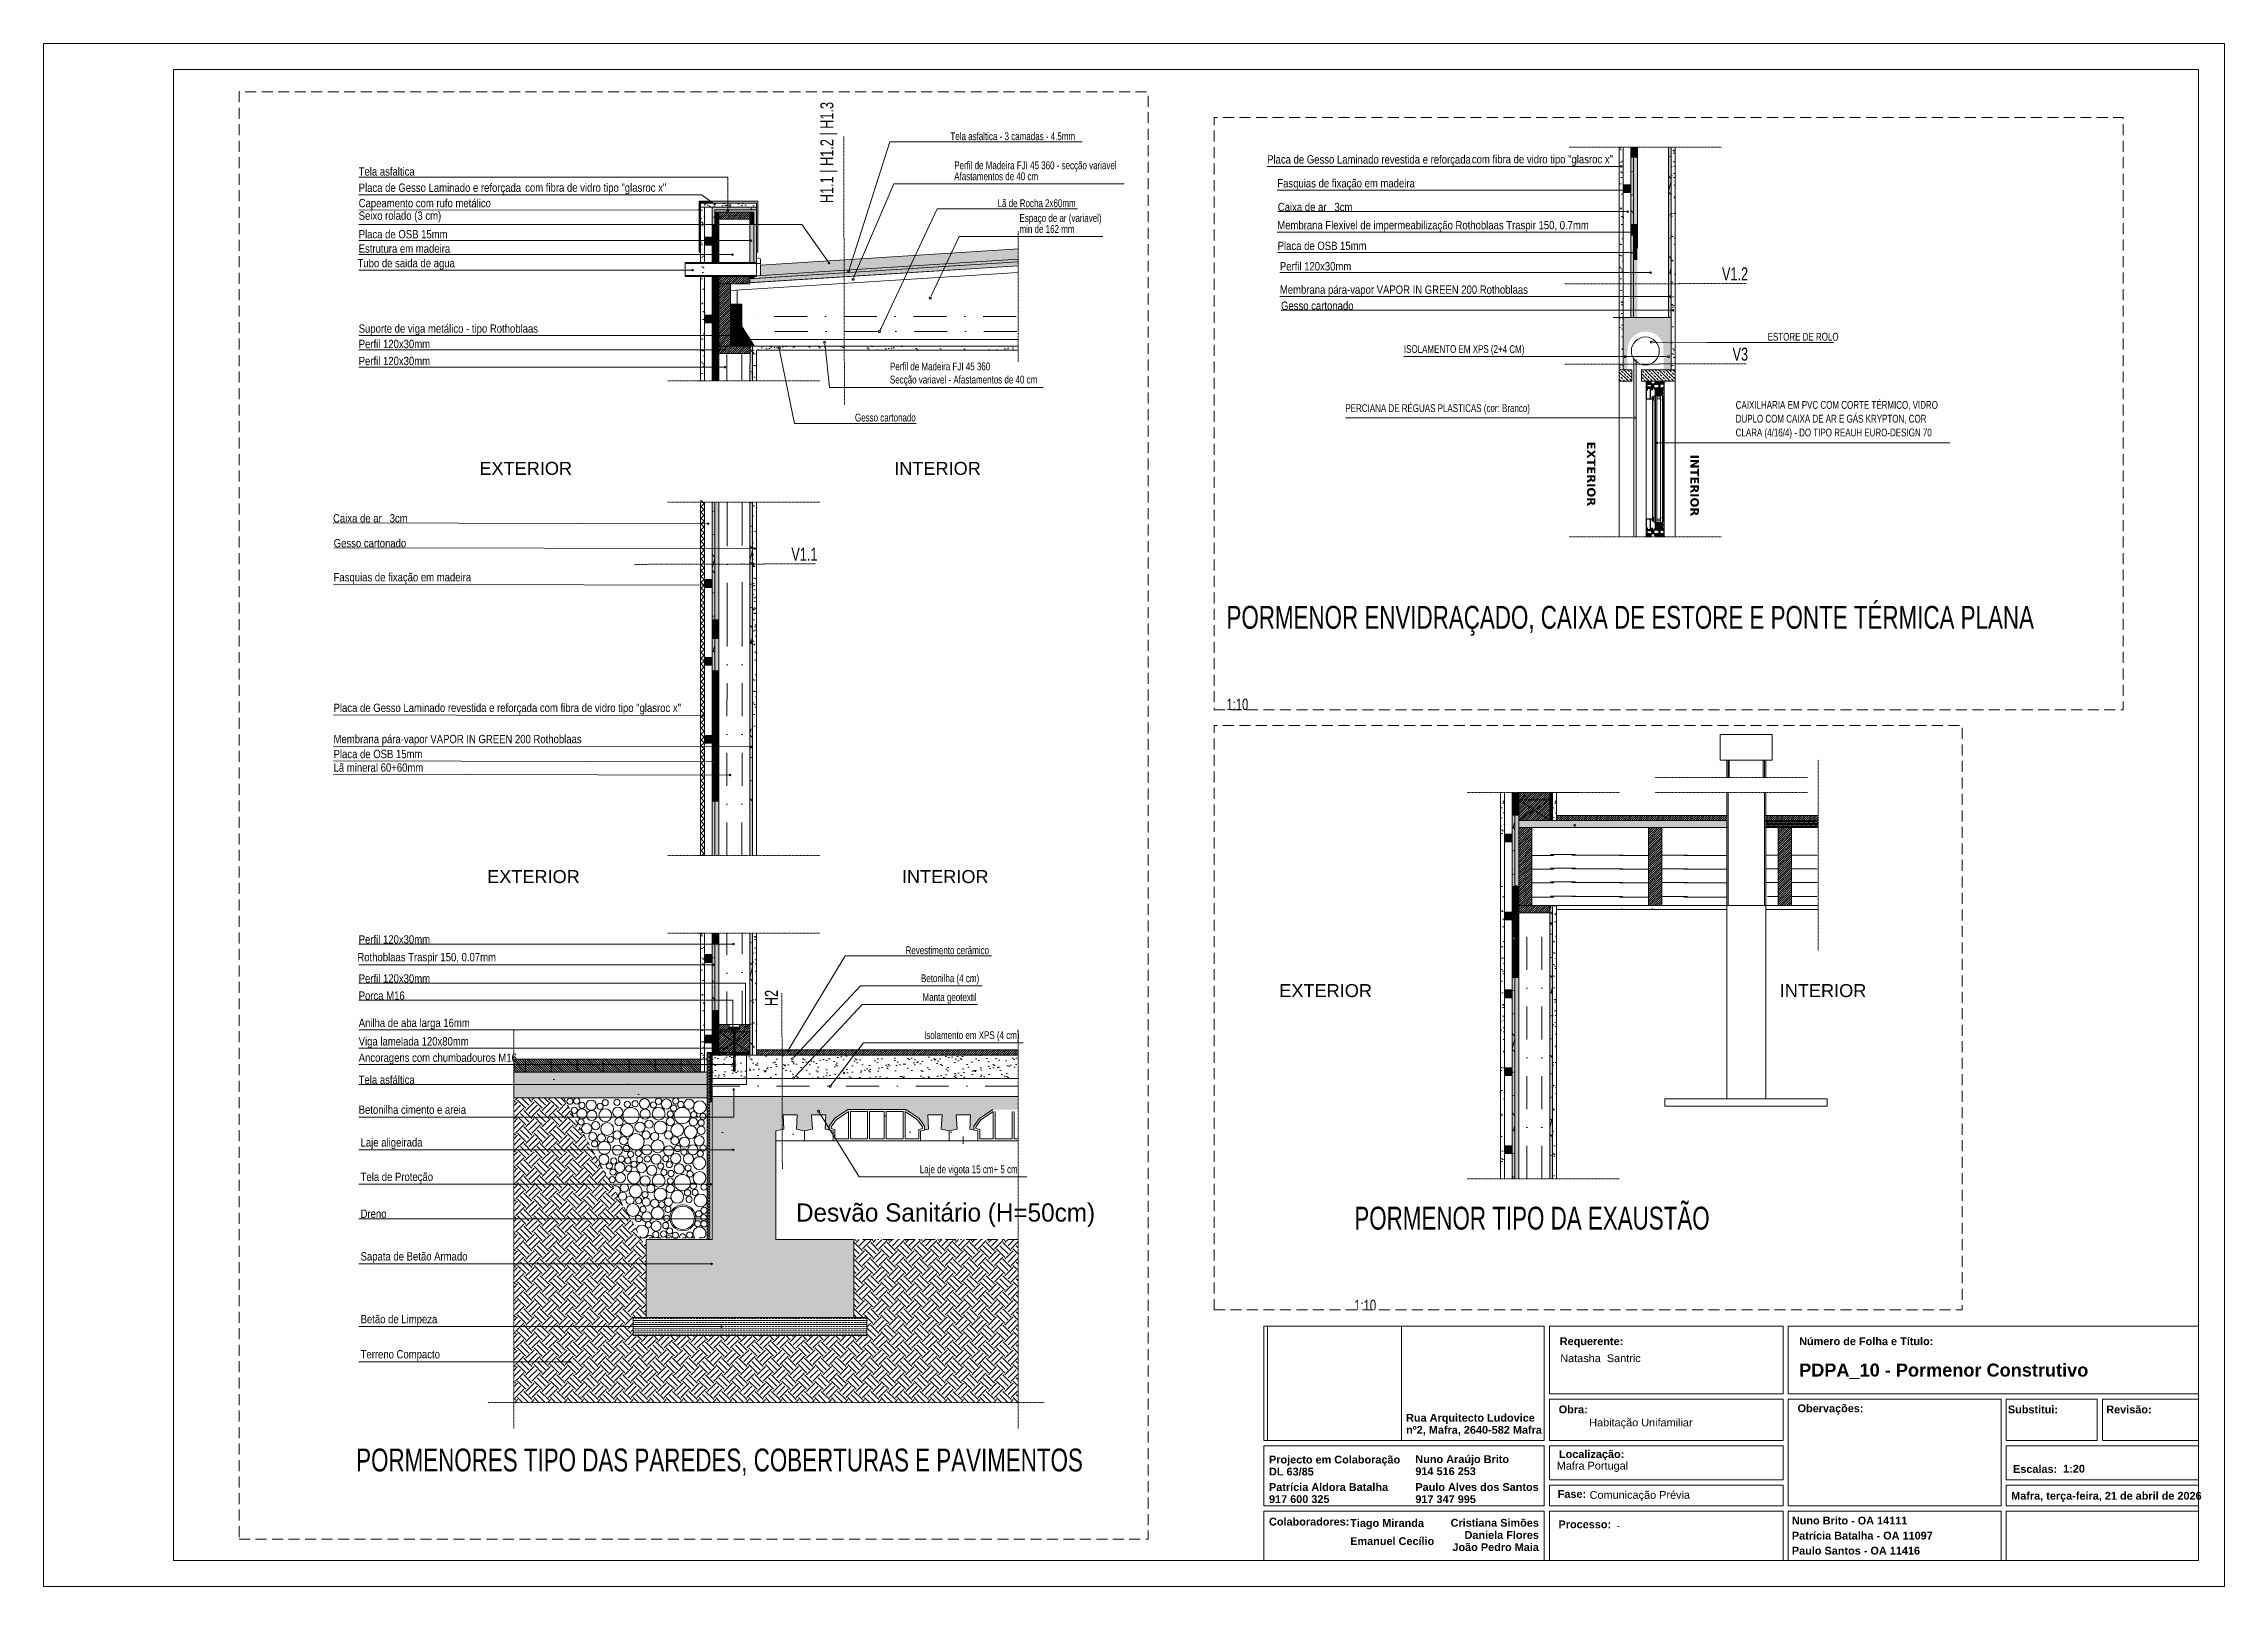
# Paper-space layout 'PDPA_10 - Pormenor Construtivo' of a CAD drawing. Header units: metres, sheet in millimetres. Extents: x 0 to 420, y 0 to 297.
# The model-space entities are those that its viewports show. They can reach past a viewport. Long polylines and large blocks are cut down to what shows.
import ezdxf

# ---------------------------------------------------------------- set-up
doc = ezdxf.new("R2010")
doc.units = ezdxf.units.M
doc.header["$MEASUREMENT"] = 0
doc.header["$XCLIPFRAME"] = 2
for name, pattern in [('Dashed', [0.423333, 0.211667, -0.211667]), ('Dot & Dashed', [0.670278, 0.3175, -0.176389, 0, -0.176389]), ('Escondido', [0.3175, 0.211667, -0.105833]), ('OTK - Tracejado', [0.08, 0.04, -0.04]), ('OTK - Traço Ponto', [0.2, 0.1, -0.05, 0, -0.05]), ('Small Dashed', [0.002822, 0.001411, -0.001411])]:
    doc.linetypes.add(name, pattern=pattern)
for name, color, linetype in [('00 - TEXTO GERAL', 7, 'Continuous'), ('15 - IMAGENS', 7, 'Continuous'), ('15 - LAYOUT', 7, 'Continuous'), ('Alçado - Muros 3_1_-EST-2', 7, 'Continuous'), ('Alçado - Muros 3_1_-EST-3', 7, 'Continuous'), ('Alçado - Muros 3_1_-EST-4', 7, 'Continuous'), ('Alçado - Muros 3_1_-EST-títulos', 7, 'Continuous'), ('Alçado - Muros 3_1_0', 7, 'Continuous'), ('Alçado - Muros 3_1__3houses_CORTE', 7, 'Continuous'), ('Alçado - Muros 3_1__3houses_COTASeLEG50+25', 7, 'Continuous'), ('Alçado - Muros 3_1__3houses_linha_membrana', 7, 'Continuous'), ('Alçado - Muros 3_1__3houses_SIMBOLOGIA', 7, 'Continuous'), ('Alçado - Muros 3_1__3houses_vista 1', 7, 'Continuous'), ('Alçado - Muros 3_1__PORMENORES', 7, 'Continuous'), ('Alçado - Muros 3_1__TEXTO', 7, 'Continuous'), ('Alçado - Muros 3_1_AD_títulos', 7, 'Continuous'), ('Alçado - Muros 3_1_ARQ_CORTE', 7, 'Continuous'), ('Alçado - Muros 3_1_ARQ_HATCH_CORTE', 7, 'Continuous'), ('Alçado - Muros 3_1_ARQ_VISTA 1', 7, 'Continuous'), ('Alçado - Muros 3_1_hach1', 7, 'Continuous'), ('Alçado - Muros 3_1_ISOLAMENTO', 7, 'Continuous'), ('Alçado - Muros 3_1_JGM - HATCH GLASS', 7, 'Continuous'), ('Alçado - Muros 3_1_JGM-INVIEW-5-thin', 7, 'Continuous'), ('Alçado - Muros 3_1_linha1', 7, 'Continuous'), ('Alçado - Muros 3_1_linha2', 7, 'Continuous'), ('Alçado - Muros 3_1_linha4', 7, 'Continuous'), ('Alçado - Muros 3_1_linha6', 7, 'Continuous'), ('Alçado - Muros 3_1_linha7', 7, 'Continuous'), ('Alçado - Muros 3_1_metal', 7, 'Continuous'), ('Alçado - Muros 3_1_osb', 7, 'Continuous'), ('Alçado - Muros 3_1_ripa', 7, 'Continuous'), ('Alçado - Muros 3_1_texto', 7, 'Continuous')]:
    doc.layers.add(name, color=color, linetype=linetype)
doc.layers.add('NonPlottable_00 - DESENHO 2D', color=7, linetype='Continuous', plot=False)
doc.styles.add('ESTILO_GERADO_1', font='ARIALN.TTF')
doc.styles.add('ESTILO_GERADO_11', font='arial.ttf', dxfattribs={"width": 0.7})
doc.styles.add('ESTILO_GERADO_12', font='swisscl.ttf')
doc.styles.add('ESTILO_GERADO_13', font='verdanab.ttf')
doc.styles.add('ESTILO_GERADO_14', font='arialbd.ttf')
doc.styles.add('ESTILO_GERADO_2', font='malgunsl.ttf')
doc.styles.add('ESTILO_GERADO_3', font='AGENCYR.TTF')
doc.styles.add('ESTILO_GERADO_5', font='arial.ttf')
picture_1 = doc.add_image_def('image1.jpg', size_in_pixel=(423, 440))
pattern_1 = [(38.5, (-7355.569997, -15434.532927), (-0.0007728915702, 0.015403442695), [0, -0.0121599963253, 0, -0.0135999958902, 0, -0.0129999960715]), (8.5, (-7355.569997, -15434.532927), (0.0137620271976, 0.0228208179123), [0, -0.0065599980176, 0, -0.010959996688, 0, -0.0041999987308]), (328.5, (-7355.579836, -15434.533098), (0.0249085536048, 0.0004800529612), [0, -0.0039999987912, 0, -0.0143999956484, 0, -0.0187999943188]), (318.5, (-7355.579836, -15434.533098), (0.0239228118564, 0.0074400376757), [0, -0.0019999993956, 0, -0.0094399971473, 0, -0.0107999967363])]
pattern_2 = [(45, (-106941.7670685, -73254.541714), (-0.004242640858, 0.004242640858), [])]
pattern_3 = [(135, (-101789.36289, -69890.30324), (0.0612372525, 0.0612372525), [0.0500000073, -0.1000000146]), (135, (-101789.44654, -69890.28083), (0.0612372525, 0.0612372525), [0.0500000073, -0.1000000146]), (195, (-101789.398245, -69890.26789), (-0.0224143901, 0.0836516426), [0.0500000073, -0.1000000146]), (195, (-101789.45948, -69890.329125), (-0.0224143901, 0.0836516426), [0.0500000073, -0.1000000146]), (255, (-101789.36289, -69890.30324), (-0.0836516426, 0.0224143901), [0.0500000073, -0.1000000146]), (255, (-101789.42413, -69890.36448), (-0.0836516426, 0.0224143901), [0.0500000073, -0.1000000146])]
pattern_4 = [(135, (-108801.755024, -72930.463975), (0.0134703842, 0.0134703842), []), (135, (-108801.755024, -72930.450505), (0.0134703842, 0.0134703842), [0.009525, -0.0047625])]
pattern_5 = [(37.5, (-108581.172553, -72949.27123), (-0.0014637, 0.0447715), [0, -0.0353186, 0, -0.039501, 0, -0.0377583]), (7.5, (-108581.17255, -72949.27123), (0.0411224, 0.065575), [0, -0.0190534, 0, -0.0318332, 0, -0.01219885]), (327.5, (-108581.201133, -72949.27123), (0.0723599, 0.0001315), [0, -0.01161795, 0, -0.0418246, 0, -0.0546044]), (317.5, (-108581.20113, -72949.27123), (0.06985, 0.0203936), [0, -0.005809, 0, -0.0274184, 0, -0.0313685])]
pattern_6 = [(135, (-101781.63244, -69892.6846), (0.0612372465, 0.0612372465), [0.0500000024, -0.1000000048]), (135, (-101781.71609, -69892.66218), (0.0612372465, 0.0612372465), [0.0500000024, -0.1000000048]), (195, (-101781.6678, -69892.64924), (-0.0224143879, 0.0836516344), [0.0500000024, -0.1000000048]), (195, (-101781.729034, -69892.71048), (-0.0224143879, 0.0836516344), [0.0500000024, -0.1000000048]), (255, (-101781.63244, -69892.6846), (-0.0836516344, 0.0224143879), [0.0500000024, -0.1000000048]), (255, (-101781.69368, -69892.745834), (-0.0836516344, 0.0224143879), [0.0500000024, -0.1000000048])]
pattern_7 = [(45, (-106934.035899, -73255.6861326), (-0.004242640995, 0.004242640995), [])]
pattern_8 = [(45, (-106934.054899, -73254.531689), (-0.004242640995, 0.004242640995), [])]
pattern_9 = [(37.5, (-108581.372553, -72949.29123), (-0.0014637, 0.0447715), [0, -0.0353186, 0, -0.039501, 0, -0.0377583]), (7.5, (-108581.37255, -72949.29123), (0.0411224, 0.065575), [0, -0.0190534, 0, -0.0318332, 0, -0.01219885]), (327.5, (-108581.401133, -72949.29123), (0.0723599, 0.0001315), [0, -0.01161795, 0, -0.0418246, 0, -0.0546044]), (317.5, (-108581.40113, -72949.29123), (0.06985, 0.0203936), [0, -0.005809, 0, -0.0274184, 0, -0.0313685])]

psp = doc.layouts.new('PDPA_10 - Pormenor Construtivo')

# ---------------------------------------------------------------- texts
at = {"layer": '00 - TEXTO GERAL', "color": 7, "linetype": 'Continuous', "lineweight": 13, "attachment_point": 1, "style": 'ESTILO_GERADO_14'}
for s, insert, char_height in [('\\A1;{\\pql;\\fArial|b1|i0|c0|p0;\\W1.000000;Requerente:}', (292, 47.94), 1.5), ('\\A1;{\\pql;\\fArial|b1|i0|c0|p0;\\W1.000000;Número de Folha e Título\\fArial|b1|i0|c0|p0;\\W1.000000;:}', (338.1, 47.94), 1.5), ('\\A1;{\\pql;\\fArial|b1|i0|c0|p0;\\W1.000000;PDPA_10\\fArial|b1|i0|c0|p0;\\W1.000000; \\fArial|b1|i0|c0|p0;\\W1.000000;- Pormenor Construtivo}', (338.1, 42.89), 2.5), ('\\A1;{\\pql;\\fArial|b1|i0|c0|p0;\\W1.000000;Obra\\fArial|b1|i0|c0|p0;\\W1.000000;:}', (291.8, 34.82), 1.5), ('\\A1;{\\pql;\\fArial|b1|i0|c0|p0;\\W1.000000;Obervações\\fArial|b1|i0|c0|p0;\\W1.000000;:}', (337.8, 35.03), 1.5), ('\\A1;{\\pql;\\fArial|b1|i0|c0|p0;\\W1.000000;Substitui\\fArial|b1|i0|c0|p0;\\W1.000000;:}', (378.3, 34.81), 1.5), ('\\A1;{\\pql;\\fArial|b1|i0|c0|p0;\\W1.000000;Revisão\\fArial|b1|i0|c0|p0;\\W1.000000;:}', (397.25, 34.81), 1.5), ('\\A1;{\\pql;\\fArial|b1|i0|c0|p0;\\W1.000000;Localização\\fArial|b1|i0|c0|p0;\\W1.000000;:}', (291.85, 26.22), 1.5), ('\\A1;{\\pql;\\fArial|b1|i0|c0|p0;\\W1.000000;Escalas\\fArial|b1|i0|c0|p0;\\W1.000000;:}', (379.3, 23.35), 1.5), ('\\A1;{\\pql;\\fArial|b1|i0|c0|p0;\\W1.000000;1:20}', (388.94, 23.4), 1.5), ('\\A1;{\\pql;\\fArial|b1|i0|c0|p0;\\W1.000000;Fase\\fArial|b1|i0|c0|p0;\\W1.000000;:}', (291.61, 18.54), 1.5), ('\\A1;{\\pql;\\fArial|b1|i0|c0|p0;\\W1.000000;Mafra, \\fArial|b1|i0|c0|p0;\\W1.000000;terça-feira, 21 de abril de 2026}', (378.93, 18.19), 1.5), ('\\A1;{\\pql;\\fArial|b1|i0|c0|p0;\\W1.000000;Colaboradores:}', (236, 13.21), 1.5), ('\\A1;{\\pql;\\fArial|b1|i0|c0|p0;\\W1.000000;Processo\\fArial|b1|i0|c0|p0;\\W1.000000;:}', (291.76, 12.7), 1.5)]:
    psp.add_mtext(s, dxfattribs=dict(at, insert=insert, char_height=char_height))
at = {"layer": '00 - TEXTO GERAL', "color": 7, "linetype": 'Continuous', "lineweight": 5, "attachment_point": 1}
for s, insert, char_height, style in [('\\A1;{\\pql;\\fArial|b0|i0|c0|p0;\\W1.000000;Natasha  Santric}', (292.1, 44.67), 1.5, 'ESTILO_GERADO_5'), ('\\A1;{\\pql;\\fArial|b0|i0|c0|p0;\\W1.000000;Habitação Unifamiliar}', (297.67, 32.3), 1.5, 'ESTILO_GERADO_5'), ('\\A1;{\\pqj;\\fArial|b0|i0|c0|p0;\\W1.000000;Mafra Portugal}', (291.42, 23.99), 1.5, 'ESTILO_GERADO_5'), ('\\A1;\\pxql;Comunicação Prévia', (297.75, 18.36), 1.5, 'ESTILO_GERADO_5'), ('\\A1;{\\pql;\\fMalgun Gothic Semilight|b0|i0|c0|p0;\\W1.000000;-}', (302.94, 12.62), 1.7, 'ESTILO_GERADO_2')]:
    psp.add_mtext(s, dxfattribs=dict(at, insert=insert, char_height=char_height, style=style))
at = {"layer": '00 - TEXTO GERAL', "color": 7, "linetype": 'Continuous', "lineweight": 13, "char_height": 1.5, "style": 'ESTILO_GERADO_14'}
for s, insert, attachment_point, line_spacing_factor in [('\\A1;{\\pql;\\fArial|b1|i0|c0|p0;\\W1.000000;Rua Arquitecto Ludovice\\P\\pql;\\fArial|b1|i0|c0|p0;\\W1.000000;nº2, Mafra, 2640\\fArial|b1|i0|c0|p0;\\W1.000000;-\\fArial|b1|i0|c0|p0;\\W1.000000;582 Mafra}', (262.4, 33.21), 1, 0.931662), ('\\A1;{\\pql;\\fArial|b1|i0|c0|p0;\\W1.000000;Projecto em Colaboração\\P\\pql;\\fArial|b1|i0|c0|p0;\\W1.000000;DL 63/85}', (236, 25.16), 1, 0.924231), ('\\A1;{\\pql;\\fArial|b1|i0|c0|p0;\\W1.000000;Nuno Araújo Brito\\P\\pql;\\fArial|b1|i0|c0|p0;\\W1.000000;914 516 253}', (264.19, 25.24), 1, 0.928052), ('\\A1;{\\pql;\\fArial|b1|i0|c0|p0;\\W1.000000;Patrícia Aldora Batalha\\P\\pql;\\fArial|b1|i0|c0|p0;\\W1.000000;917\\fArial|b1|i0|c0|p0;\\W1.000000; \\fArial|b1|i0|c0|p0;\\W1.000000;600\\fArial|b1|i0|c0|p0;\\W1.000000; \\fArial|b1|i0|c0|p0;\\W1.000000;325}', (236, 19.87), 1, 0.928052), ('\\A1;{\\pql;\\fArial|b1|i0|c0|p0;\\W1.000000;Paulo Alves dos Santos\\P\\pql;\\fArial|b1|i0|c0|p0;\\W1.000000;917 347 995}', (264.19, 19.87), 1, 0.931352), ('\\A1;{\\pql;\\fArial|b1|i0|c0|p0;\\W1.000000;Tiago Miranda\\P\\pql;\\fArial|b1|i0|c0|p0;\\W1.000000;Emanuel Cecílio}', (251.64, 12.95), 1, 1.395646), ('\\A1;{\\pqr;\\fArial|b1|i0|c0|p0;\\W1.000000;Cristiana Simões\\P\\pqr;\\fArial|b1|i0|c0|p0;\\W1.000000;Daniela Flores\\P\\pqr;\\fArial|b1|i0|c0|p0;\\W1.000000;João Pedro Maia}', (287.98, 12.99), 3, 0.93828), ('\\A1;{\\pql;\\fArial|b1|i0|c0|p0;\\W1.000000;Nuno Brito - OA 14111\\P\\pql;\\fArial|b1|i0|c0|p0;\\W1.000000;Patrícia Batalha - OA 11097\\P\\pql;\\fArial|b1|i0|c0|p0;\\W1.000000;Paulo Santos - OA 11416}', (336.7, 13.42), 1, 1.159239)]:
    psp.add_mtext(s, dxfattribs=dict(at, insert=insert, attachment_point=attachment_point, line_spacing_factor=line_spacing_factor))

msp = doc.modelspace()

# ---------------------------------------------------------------- texts
at = {"layer": 'Alçado - Muros 3_1_-EST-3', "color": 7, "linetype": 'Continuous', "lineweight": 18, "char_height": 0.03, "attachment_point": 1, "style": 'ESTILO_GERADO_12'}
for s, insert in [('\\A1;{\\pql;\\fSwis721 LtCn BT|b0|i0|c0|p0;\\W1.000000;Tela asfaltica - 3 camadas - 4.5mm}', (-108588.1267, -72945.7665)), ('\\A1;{\\pql;\\fSwis721 LtCn BT|b0|i0|c0|p0;\\W1.000000;Lã de Rocha 2x60mm}', (-108587.945, -72946.0245)), ('\\A1;{\\pql;\\fSwis721 LtCn BT|b0|i0|c0|p0;\\W1.000000;Gesso cartonado}', (-108588.4944, -72946.8498)), ('\\A1;{\\pql;\\fSwis721 LtCn BT|b0|i0|c0|p0;\\W1.000000;Revestimento cerâmico}', (-108588.2993, -72948.9007)), ('\\A1;{\\pql;\\fSwis721 LtCn BT|b0|i0|c0|p0;\\W1.000000;Betonilha (4 cm)}', (-108588.2399, -72949.0086)), ('\\A1;{\\pql;\\fSwis721 LtCn BT|b0|i0|c0|p0;\\W1.000000;Manta geotextil}', (-108588.2342, -72949.0814)), ('\\A1;{\\pql;\\fSwis721 LtCn BT|b0|i0|c0|p0;\\W1.000000;Isolamento em XPS (4 cm)}', (-108588.2279, -72949.2277)), ('\\A1;{\\pql;\\fSwis721 LtCn BT|b0|i0|c0|p0;\\W1.000000;Laje de vigota 15 cm+ 5 cm}', (-108588.2445, -72949.7442)), ('\\A1;{\\pql;\\fSwis721 LtCn BT|b0|i0|c0|p0;\\W1.000000;ISOLAMENTO EM XPS (2+4 CM)}', (-108585.9323, -72949.7785)), ('\\A1;{\\pql;\\fSwis721 LtCn BT|b0|i0|c0|p0;\\W1.000000;ESTORE DE ROLO}', (-108584.5315, -72949.7311)), ('\\A1;{\\pql;\\fSwis721 LtCn BT|b0|i0|c0|p0;\\W1.000000;PERCIANA DE RÉGUAS PLASTICAS (cor: Branco)}', (-108586.1578, -72950.006))]:
    msp.add_mtext(s, dxfattribs=dict(at, insert=insert))
for s, insert, line_spacing_factor in [('\\A1;{\\pql;\\fSwis721 LtCn BT|b0|i0|c0|p0;\\W1.000000;Perfil de Madeira FJI 45 360 - secção variavel\\P\\pql;\\fSwis721 LtCn BT|b0|i0|c0|p0;\\W1.000000;Afastamentos de 40 cm}', (-108588.112, -72945.8785), 0.8471), ('\\A1;{\\pql;\\fSwis721 LtCn BT|b0|i0|c0|p0;\\W1.000000;Espaço de ar (variavel)\\P\\pql;\\fSwis721 LtCn BT|b0|i0|c0|p0;\\W1.000000;min de 162 mm}', (-108587.8605, -72946.0814), 0.84589), ('\\A1;{\\pql;\\fSwis721 LtCn BT|b0|i0|c0|p0;\\W1.000000;Perfil de Madeira FJI 45 360\\P\\pql;\\fSwis721 LtCn BT|b0|i0|c0|p0;\\W1.000000;Secção variavel - Afastamentos de 40 cm}', (-108588.3596, -72946.6528), 1.014739)]:
    msp.add_mtext(s, dxfattribs=dict(at, insert=insert, line_spacing_factor=line_spacing_factor))
at = {"layer": 'Alçado - Muros 3_1_-EST-títulos', "color": 30, "linetype": 'Continuous', "lineweight": 18, "char_height": 0.05, "attachment_point": 3, "rotation": 90, "style": 'ESTILO_GERADO_11'}
for s, insert, line_spacing_factor in [('\\A1;{\\pqr;\\fArial|b0|i0|c0|p0;\\W0.700000;H1.1 | H1.2 | H1.3\\P\\pqr;\\fArial|b0|i0|c0|p0;\\W0.700000; }', (-108588.6275, -72945.6496), 1.946744), ('\\A1;{\\pqr;\\fArial|b0|i0|c0|p0;\\W0.700000;H2 \\P\\pqr;\\fArial|b0|i0|c0|p0;\\W0.700000; }', (-108588.8412, -72949.0684), 1.960727)]:
    msp.add_mtext(s, dxfattribs=dict(at, insert=insert, line_spacing_factor=line_spacing_factor))
at = {"layer": 'Alçado - Muros 3_1_-EST-títulos', "color": 30, "linetype": 'Continuous', "lineweight": 18, "char_height": 0.05, "attachment_point": 3, "line_spacing_factor": 1.960727, "style": 'ESTILO_GERADO_11'}
for s, insert in [('\\A1;{\\pqr;\\fArial|b0|i0|c0|p0;\\W0.700000;V1.1\\P\\pqr;\\fArial|b0|i0|c0|p0;\\W0.700000; }', (-108588.6387, -72947.366)), ('\\A1;{\\pqr;\\fArial|b0|i0|c0|p0;\\W0.700000;V1.2\\P\\pqr;\\fArial|b0|i0|c0|p0;\\W0.700000; }', (-108584.6067, -72949.479)), ('\\A1;{\\pqr;\\fArial|b0|i0|c0|p0;\\W0.700000;V3\\P\\pqr;\\fArial|b0|i0|c0|p0;\\W0.700000; }', (-108584.6067, -72949.7881))]:
    msp.add_mtext(s, dxfattribs=dict(at, insert=insert))
at = {"layer": 'Alçado - Muros 3_1__3houses_COTASeLEG50+25', "color": 7, "linetype": 'Continuous', "lineweight": 18, "insert": (-108588.7215, -72949.8905), "char_height": 0.07, "attachment_point": 1, "style": 'ESTILO_GERADO_3'}
msp.add_mtext('\\A1;{\\pql;\\fAgency FB|b0|i0|c0|p0;\\W1.000000;Desvão Sanitário (H=50cm)}', dxfattribs=at)
at = {"layer": 'Alçado - Muros 3_1__TEXTO', "color": 7, "linetype": 'Continuous', "lineweight": 18, "char_height": 0.0324, "attachment_point": 7, "rotation": 269.99988, "style": 'ESTILO_GERADO_13'}
for s, insert in [('\\A1;{\\pql;\\fVerdana|b1|i0|c0|p0;\\W1.000000;EXTERIOR}', (-108585.2276, -72950.1502)), ('\\A1;{\\pql;\\fVerdana|b1|i0|c0|p0;\\W1.000000;INTERIOR}', (-108584.8294, -72950.2))]:
    msp.add_mtext(s, dxfattribs=dict(at, insert=insert))
at = {"layer": 'Alçado - Muros 3_1_AD_títulos', "color": 7, "linetype": 'Continuous', "lineweight": 18, "char_height": 0.088072, "attachment_point": 1, "style": 'ESTILO_GERADO_11'}
for s, insert, line_spacing_factor in [('\\A1;{\\pql;\\fArial|b0|i0|c0|p0;\\W0.700000;PORMENORES TIPO DAS PAREDES, COBERTURAS E PAVIMENTOS\\P\\pql;\\fArial|b0|i0|c0|p0;\\C2;\\H0.500000x;\\W0.700000;1:10}', (-108586.2131, -72948.4936), 2.444932), ('\\A1;{\\pql;\\fArial|b0|i0|c0|p0;\\W0.700000;PORMENOR ENVIDRAÇADO, CAIXA DE ESTORE E PONTE TÉRMICA PLANA\\P\\pql;\\fArial|b0|i0|c0|p0;\\C2;\\H0.500000x;\\W0.700000;1:10}', (-108586.6158, -72950.7822), 2.433572), ('\\A1;{\\pql;\\fArial|b0|i0|c0|p0;\\W0.700000;PORMENOR TIPO DA EXAUSTÃO\\P\\pql;\\fArial|b0|i0|c0|p0;\\C2;\\H0.500000x;\\W0.700000;1:10}', (-108581.9207, -72950.786), 2.4401), ('\\A1;{\\pql;\\fArial|b0|i0|c0|p0;\\W0.700000;PORMENORES TIPO DAS PAREDES, COBERTURAS E PAVIMENTOS\\P\\pql;\\fArial|b0|i0|c0|p0;\\C2;\\H0.500000x;\\W0.700000;1:10}', (-108590.4156, -72950.8344), 2.444932)]:
    msp.add_mtext(s, dxfattribs=dict(at, insert=insert, line_spacing_factor=line_spacing_factor))
at = {"layer": 'Alçado - Muros 3_1_linha1', "color": 7, "linetype": 'Continuous', "lineweight": 18, "char_height": 0.032, "attachment_point": 7, "style": 'ESTILO_GERADO_1'}
for s, insert in [('\\A1;{\\pql;\\fArial Narrow|b0|i0|c0|p0;\\W1.000000;Tela asfaltica}', (-108590.4059, -72945.9338)), ('\\A1;{\\pql;\\fArial Narrow|b0|i0|c0|p0;\\W1.000000;Placa de Gesso Laminado e reforçada}', (-108590.4059, -72946.0055)), ('\\A1;{\\pql;\\fArial Narrow|b0|i0|c0|p0;\\W1.000000;com fibra de vidro tipo "glasroc x"}', (-108589.7646, -72946.0049)), ('\\A1;{\\pql;\\fArial Narrow|b0|i0|c0|p0;\\W1.000000;Seixo rolado (3 cm)}', (-108590.4059, -72946.1129)), ('\\A1;{\\pql;\\fArial Narrow|b0|i0|c0|p0;\\W1.000000;Capeamento com rufo metálico}', (-108590.4059, -72946.0648)), ('\\A1;{\\pql;\\fArial Narrow|b0|i0|c0|p0;\\W1.000000;Placa de OSB 15mm}', (-108590.4059, -72946.1753)), ('\\A1;{\\pql;\\fArial Narrow|b0|i0|c0|p0;\\W1.000000;Tubo de saida de agua}', (-108590.4103, -72946.2958)), ('\\A1;{\\pql;\\fArial Narrow|b0|i0|c0|p0;\\W1.000000;Estrutura em madeira}', (-108590.4059, -72946.2306)), ('\\A1;{\\pql;\\fArial Narrow|b0|i0|c0|p0;\\W1.000000;Suporte de viga metálico - tipo Rothoblaas}', (-108590.4059, -72946.5477)), ('\\A1;{\\pql;\\fArial Narrow|b0|i0|c0|p0;\\W1.000000;Perfil 120x30mm}', (-108590.4059, -72946.5978)), ('\\A1;{\\pql;\\fArial Narrow|b0|i0|c0|p0;\\W1.000000;Perfil 120x30mm}', (-108590.4059, -72946.6634)), ('\\A1;{\\pql;\\fArial Narrow|b0|i0|c0|p0;\\W1.000000;Caixa de ar   3cm}', (-108590.5046, -72947.2689)), ('\\A1;{\\pql;\\fArial Narrow|b0|i0|c0|p0;\\W1.000000;Gesso cartonado }', (-108590.5021, -72947.3648)), ('\\A1;{\\pql;\\fArial Narrow|b0|i0|c0|p0;\\W1.000000;Fasquias de fixação em madeira}', (-108590.5026, -72947.5052)), ('\\A1;{\\pql;\\fArial Narrow|b0|i0|c0|p0;\\W1.000000;Placa de Gesso Laminado revestida e reforçada com fibra de vidro tipo "glasroc x"}', (-108590.5026, -72948.0081)), ('\\A1;{\\pql;\\fArial Narrow|b0|i0|c0|p0;\\W1.000000;Membrana pára-vapor VAPOR IN GREEN 200 Rothoblaas}', (-108590.5026, -72948.1283)), ('\\A1;{\\pql;\\fArial Narrow|b0|i0|c0|p0;\\W1.000000;Placa de OSB 15mm}', (-108590.5026, -72948.1766)), ('\\A1;{\\pql;\\fArial Narrow|b0|i0|c0|p0;\\W1.000000;Lã mineral 60+60mm}', (-108590.5026, -72948.2287)), ('\\A1;{\\pql;\\fArial Narrow|b0|i0|c0|p0;\\W1.000000;Perfil 120x30mm}', (-108590.4059, -72948.8906)), ('\\A1;{\\pql;\\fArial Narrow|b0|i0|c0|p0;\\W1.000000;Rothoblaas Traspir 150, 0.07mm}', (-108590.4109, -72948.9679)), ('\\A1;{\\pql;\\fArial Narrow|b0|i0|c0|p0;\\W1.000000;Perfil 120x30mm}', (-108590.4059, -72949.0409)), ('\\A1;{\\pql;\\fArial Narrow|b0|i0|c0|p0;\\W1.000000;Porca M16}', (-108590.4059, -72949.1069)), ('\\A1;{\\pql;\\fArial Narrow|b0|i0|c0|p0;\\W1.000000;Placa de Gesso Laminado revestida e reforçada}', (-108586.4593, -72949.0891)), ('\\A1;{\\pql;\\fArial Narrow|b0|i0|c0|p0;\\W1.000000;com fibra de vidro tipo "glasroc x"}', (-108585.6707, -72949.0882)), ('\\A1;{\\pql;\\fArial Narrow|b0|i0|c0|p0;\\W1.000000;Anilha de aba larga 16mm}', (-108590.4059, -72949.221)), ('\\A1;{\\pql;\\fArial Narrow|b0|i0|c0|p0;\\W1.000000;Fasquias de fixação em madeira}', (-108586.4201, -72949.181)), ('\\A1;{\\pql;\\fArial Narrow|b0|i0|c0|p0;\\W1.000000;Viga lamelada 120x80mm}', (-108590.4059, -72949.2922)), ('\\A1;{\\pql;\\fArial Narrow|b0|i0|c0|p0;\\W1.000000;Caixa de ar   3cm}', (-108586.418, -72949.2631)), ('\\A1;{\\pql;\\fArial Narrow|b0|i0|c0|p0;\\W1.000000;Ancoragens com chumbadouros M16}', (-108590.4059, -72949.355)), ('\\A1;{\\pql;\\fArial Narrow|b0|i0|c0|p0;\\W1.000000;Membrana Flexivel de impermeabilização Rothoblaas Traspir 150, 0.7mm}', (-108586.4203, -72949.3421)), ('\\A1;{\\pql;\\fArial Narrow|b0|i0|c0|p0;\\W1.000000;Placa de OSB 15mm}', (-108586.4187, -72949.4123)), ('\\A1;{\\pql;\\fArial Narrow|b0|i0|c0|p0;\\W1.000000;Tela asfáltica}', (-108590.4059, -72949.4309)), ('\\A1;{\\pql;\\fArial Narrow|b0|i0|c0|p0;\\W1.000000;Perfil 120x30mm}', (-108586.4102, -72949.4912)), ('\\A1;{\\pql;\\fArial Narrow|b0|i0|c0|p0;\\W1.000000;Betonilha cimento e areia}', (-108590.4059, -72949.546)), ('\\A1;{\\pql;\\fArial Narrow|b0|i0|c0|p0;\\W1.000000;Membrana pára-vapor VAPOR IN GREEN 200 Rothoblaas}', (-108586.4102, -72949.5903)), ('\\A1;{\\pql;\\fArial Narrow|b0|i0|c0|p0;\\W1.000000;Gesso cartonado }', (-108586.4058, -72949.643)), ('\\A1;{\\pql;\\fArial Narrow|b0|i0|c0|p0;\\W1.000000;Laje aligeirada}', (-108590.3985, -72949.6811)), ('\\A1;{\\pql;\\fArial Narrow|b0|i0|c0|p0;\\W1.000000;Tela de Proteção}', (-108590.3985, -72949.8139)), ('\\A1;{\\pql;\\fArial Narrow|b0|i0|c0|p0;\\W1.000000;Dreno}', (-108590.3985, -72949.9467)), ('\\A1;{\\pql;\\fArial Narrow|b0|i0|c0|p0;\\W1.000000;Sapata de Betão Armado}', (-108590.3985, -72950.12)), ('\\A1;{\\pql;\\fArial Narrow|b0|i0|c0|p0;\\W1.000000;Betão de Limpeza}', (-108590.3985, -72950.3617)), ('\\A1;{\\pql;\\fArial Narrow|b0|i0|c0|p0;\\W1.000000;Terreno Compacto}', (-108590.3985, -72950.4969))]:
    msp.add_mtext(s, dxfattribs=dict(at, insert=insert))
at = {"layer": 'Alçado - Muros 3_1_linha1', "color": 7, "linetype": 'Continuous', "lineweight": 18, "insert": (-108584.6545, -72949.9935), "char_height": 0.03, "width": 0.842188, "attachment_point": 1, "line_spacing_factor": 1.06288, "style": 'ESTILO_GERADO_12'}
msp.add_mtext('\\A1;{\\pql;\\fSwis721 LtCn BT|b0|i0|c0|p0;\\W1.000000;CAIXILHARIA EM PVC COM CORTE TÉRMICO, VIDRO \\fSwis721 LtCn BT|b0|i0|c0|p0;\\W1.000000;DUPLO COM CAIXA DE AR E GÁS KRYPTON, COR CLARA \\fSwis721 LtCn BT|b0|i0|c0|p0;\\W1.000000;(4/16/4) - DO TIPO REAUH EURO-DESIGN 70}', dxfattribs=at)
at = {"layer": 'Alçado - Muros 3_1_texto', "color": 253, "linetype": 'Continuous', "lineweight": 18, "char_height": 0.05, "attachment_point": 2, "style": 'ESTILO_GERADO_5'}
for s, insert in [('\\A1;{\\pqc;\\fArial|b0|i0|c0|p0;\\W1.000000;EXTERIOR}', (-108589.7625, -72947.0354)), ('\\A1;{\\pqc;\\fArial|b0|i0|c0|p0;\\W1.000000;INTERIOR}', (-108588.1764, -72947.0354)), ('\\A1;{\\pqc;\\fArial|b0|i0|c0|p0;\\W1.000000;EXTERIOR}', (-108589.7327, -72948.6071)), ('\\A1;{\\pqc;\\fArial|b0|i0|c0|p0;\\W1.000000;INTERIOR}', (-108588.1466, -72948.6071)), ('\\A1;{\\pqc;\\fArial|b0|i0|c0|p0;\\W1.000000;EXTERIOR}', (-108582.0314, -72949.9289)), ('\\A1;{\\pqc;\\fArial|b0|i0|c0|p0;\\W1.000000;INTERIOR}', (-108580.1155, -72949.9289))]:
    msp.add_mtext(s, dxfattribs=dict(at, insert=insert))

# ---------------------------------------------------------------- hatches: boundary and pattern name
at = {"layer": 'Alçado - Muros 3_1__3houses_COTASeLEG50+25', "linetype": 'Continuous', "lineweight": 18, "ltscale": 1000}
h = msp.add_hatch(dxfattribs=at)
h.set_pattern_fill('AR_CONC_0001', style=0, pattern_type=2)
h.set_pattern_definition([(51, (-7355.569997, -15434.532927), (-0.05745967379, 0.004017969392), [0.005999979198, -0.065999771177]), (356, (-7355.57, -15434.532927), (-0.01214876273, 0.059972284623), [0.004799983358, -0.052800000932]), (101.4514447, (-7355.56521, -15434.53326), (0.045310910952, 0.055954312776), [0.00509919769, -0.056091221152]), (47.1842, (-7355.570276, -15434.51693), (-0.08559702419, 0.011749547637), [0.0089999688, -0.098999656766]), (97.63555761, (-7355.56314, -15434.51791), (0.07340125574, 0.07922231237), [0.00764879967, -0.084136907716]), (352.18415117, (-7355.57028, -15434.51693), (0.073401255745, 0.079222312366), [0.007199964666, -0.07919964098]), (22, (-7355.56221, -15434.52079), (-0.048307257231, 0.031371099653), [0.005999979198, -0.065999771177]), (327, (-7355.56221, -15434.52079), (0.018449728902, 0.05834263474), [0.004799983358, -0.052799816942]), (72.451445, (-7355.55818, -15434.523403), (0.066756986021, 0.026971535384), [0.00509919769, -0.05609112446]), (38.5, (-7355.569997, -15434.532927), (0.0005078545972, 0.0266443373212), [0, -0.052159819161, 0, -0.053599814168, 0, -0.052999816248]), (8.5, (-7355.569997, -15434.532927), (0.0204916119294, 0.0319153163534), [0, -0.030559894048, 0, -0.050959823321, 0, -0.020199929966]), (328.5, (-7355.587834, -15434.533238), (-0.0427305367124, 0.001058733117), [0, -0.01999993066, 0, -0.062399783659, 0, -0.082799712931]), (318.5, (-7355.595833, -15434.533378), (0.046507828406, 0.008821332923), [0, -0.025999909858, 0, -0.041439856327, 0, -0.05879979614])])
h.paths.add_polyline_path([(-108589.0439, -72950.0295), (-108589.2989, -72950.0295), (-108589.2989, -72950.3295), (-108588.4989, -72950.3295), (-108588.4989, -72950.0295), (-108588.7989, -72950.0295), (-108588.7989, -72949.6115), (-108588.7684, -72949.6045), (-108588.7714, -72949.5495), (-108588.7164, -72949.5495), (-108588.7194, -72949.6045), (-108588.6889, -72949.6115), (-108588.6584, -72949.6045), (-108588.6614, -72949.5495), (-108588.6064, -72949.5495), (-108588.6094, -72949.6045), (-108588.5939, -72949.608), (-108588.5939, -72949.593), (-108588.5726, -72949.5637), (-108588.5213, -72949.5295), (-108588.2989, -72949.5295), (-108588.2476, -72949.5637), (-108588.2263, -72949.593), (-108588.2263, -72949.608), (-108588.2108, -72949.6045), (-108588.2138, -72949.5495), (-108588.1588, -72949.5495), (-108588.1618, -72949.6045), (-108588.1313, -72949.6115), (-108588.1008, -72949.6045), (-108588.1039, -72949.5495), (-108588.0489, -72949.5495), (-108588.0518, -72949.6045), (-108588.0363, -72949.608), (-108588.0363, -72949.593), (-108588.0151, -72949.5637), (-108587.9638, -72949.5295), (-108587.8653, -72949.5295), (-108587.8653, -72949.4795), (-108589.0439, -72949.4795)])
at = {"layer": 'Alçado - Muros 3_1__3houses_SIMBOLOGIA', "linetype": 'Continuous', "lineweight": 18, "ltscale": 10}
h = msp.add_hatch(color=251, dxfattribs=at)
h.paths.add_polyline_path([(-108588.8579, -72946.2777), (-108588.8585, -72946.3178), (-108587.8653, -72946.2555), (-108587.8653, -72946.2154)])
h.paths.add_polyline_path([(-108588.5912, -72946.2699, -1), (-108588.5972, -72946.2699, -0.244666), (-108588.5959, -72946.2674, -0.606857)], flags=0)
at = {"layer": 'Alçado - Muros 3_1__3houses_vista 1', "linetype": 'Continuous', "lineweight": 18, "ltscale": 1000}
h = msp.add_hatch(dxfattribs=at)
h.set_pattern_fill('AR_SAND_0001', style=0, pattern_type=2)
h.set_pattern_definition(pattern_1)
h.paths.add_polyline_path([(-108589.8089, -72949.3849), (-108589.8089, -72949.4043), (-108589.0639, -72949.4043), (-108589.0639, -72949.3849)])
h = msp.add_hatch(dxfattribs=at)
h.set_pattern_fill('AR_SAND_0001', style=0, pattern_type=2)
h.set_pattern_definition(pattern_1)
h.paths.add_polyline_path([(-108589.8089, -72949.4845), (-108589.5692, -72949.4845, -0.136314), (-108589.5629, -72949.4845), (-108589.0639, -72949.4845), (-108589.0639, -72949.4043), (-108589.8089, -72949.4043)])
at = {"layer": 'Alçado - Muros 3_1__PORMENORES', "linetype": 'Continuous', "lineweight": 18, "ltscale": 1000}
h = msp.add_hatch(dxfattribs=at)
h.set_pattern_fill('HONEY__O_0001', color=4, style=0, pattern_type=2)
h.set_pattern_definition([(0, (-108652.15487, -72954.7718844), (0.005625, 0.00324759526), [0.00375, -0.0075]), (120, (-108652.15487, -72954.7718844), (-0.005625, 0.00324759526), [0.00375, -0.0075]), (60, (-108652.15487, -72954.7718844), (0, 0.00649519053), [0, -0.0075, 0.00375, 0, 0, 0])])
h.paths.add_polyline_path([(-108585.0884, -72949.8713), (-108585.0725, -72949.8731), (-108585.0711, -72949.7947, -0.871136), (-108584.9329, -72949.7785), (-108584.9322, -72949.8732), (-108584.903, -72949.8732), (-108584.9032, -72949.6732), (-108585.0893, -72949.6743)])
h = msp.add_hatch(dxfattribs=at)
h.set_pattern_fill('ANSI33_0001', color=252, style=0, pattern_type=2)
h.set_pattern_definition(pattern_4)
h.paths.add_polyline_path([(-108585.0547, -72949.8732), (-108585.1031, -72949.8727), (-108585.1031, -72949.9161), (-108585.0547, -72949.9166)])
h = msp.add_hatch(dxfattribs=at)
h.set_pattern_fill('ANSI33_0001', color=252, style=0, pattern_type=2)
h.set_pattern_definition(pattern_4)
h.paths.add_polyline_path([(-108584.8881, -72949.8732), (-108585.0169, -72949.8732), (-108585.0169, -72949.9167), (-108584.8881, -72949.9167)])
at = {"layer": 'Alçado - Muros 3_1_ARQ_HATCH_CORTE', "linetype": 'Continuous', "lineweight": 18, "ltscale": 1000}
h = msp.add_hatch(dxfattribs=at)
h.set_pattern_fill('ANSI31_0001', color=251, style=0, pattern_type=2)
h.set_pattern_definition([(135, (104496.4463925, 85920.957245), (0.00441941737762, 0.00441941737762), [])])
h.paths.add_polyline_path([(-108589.0889, -72949.3347), (-108589.0739, -72949.3345), (-108589.8089, -72949.3345), (-108589.8089, -72949.3849), (-108589.0889, -72949.3845)])
h = msp.add_hatch(dxfattribs=at)
h.set_pattern_fill('EARTH_0001', color=251, style=0, pattern_type=2)
h.set_pattern_definition([(45, (-6539.29592, -15413.74833), (0, 0.063639610238), [0.04499999995, -0.04499999995]), (45, (-6539.30785, -15413.7364), (0, 0.063639610238), [0.04499999995, -0.04499999995]), (45, (-6539.319784, -15413.724465), (0, 0.063639610238), [0.04499999995, -0.04499999995]), (135, (-6539.319784, -15413.71651), (-0.063639610238, 0), [0.04499999995, -0.04499999995]), (135, (-6539.30785, -15413.70458), (-0.063639610238, 0), [0.04499999995, -0.04499999995]), (135, (-6539.29592, -15413.692646), (-0.063639610238, 0), [0.04499999995, -0.04499999995])])
h.paths.add_polyline_path([(-108587.8653, -72950.6569), (-108587.8653, -72950.0295), (-108588.4989, -72950.0295), (-108588.4989, -72950.3295), (-108588.4489, -72950.3295), (-108588.4489, -72950.3995), (-108589.3489, -72950.3995), (-108589.3489, -72950.3295), (-108589.2989, -72950.3295), (-108589.2989, -72950.039), (-108589.3105, -72950.039), (-108589.6172, -72949.4845), (-108589.8089, -72949.4845), (-108589.8089, -72950.6569)])
h = msp.add_hatch(dxfattribs=at)
h.set_pattern_fill('ANSI33_0001', style=0, pattern_type=2)
h.set_pattern_definition([(180, (104496.674508, 85920.328326), (0, 0.0149999999837), []), (180, (104496.667008, 85920.335826), (0, 0.0149999999837), [0.00749999999186, -0.00374999999593])])
h.paths.add_polyline_path([(-108589.3489, -72950.3295), (-108589.3489, -72950.3995), (-108588.4489, -72950.3995), (-108588.4489, -72950.3295)])
at = {"layer": 'Alçado - Muros 3_1_hach1', "linetype": 'Continuous', "lineweight": 18, "ltscale": 10}
h = msp.add_hatch(color=7, dxfattribs=at)
h.paths.add_polyline_path([(-108588.8739, -72946.0647), (-108589.0339, -72946.0647), (-108589.0339, -72946.0733), (-108588.8839, -72946.0733), (-108588.8839, -72946.1211), (-108588.8739, -72946.1211)])
h.paths.add_polyline_path([(-108588.9878, -72946.069, -0.43489), (-108588.9846, -72946.066, -0.393835), (-108588.9818, -72946.069, -1)], flags=0)
for points in [[(-108588.8739, -72946.1211), (-108588.8839, -72946.1211), (-108588.8839, -72946.2671), (-108588.8739, -72946.2671)], [(-108587.8653, -72946.2655), (-108587.8653, -72946.2555), (-108588.874, -72946.3188), (-108588.874, -72946.3221), (-108588.8839, -72946.3221), (-108588.8839, -72946.3294)]]:
    msp.add_hatch(color=7, dxfattribs=at).paths.add_polyline_path(points)
at = {"layer": 'Alçado - Muros 3_1_hach1', "linetype": 'Continuous', "lineweight": 18, "ltscale": 1000}
for points in [[(-108588.9841, -72949.3152, -0.40426), (-108588.987, -72949.3122, -0.292377), (-108588.9853, -72949.3095), (-108589.0189, -72949.3095), (-108589.0189, -72949.3195), (-108588.9841, -72949.3195)], [(-108588.9619, -72949.3095), (-108588.9827, -72949.3095, -0.292377), (-108588.981, -72949.3122, -0.424238), (-108588.9841, -72949.3152), (-108588.9841, -72949.3195), (-108588.9619, -72949.3195)], [(-108588.9559, -72949.3095), (-108588.9619, -72949.3095), (-108588.9619, -72949.3195), (-108588.9559, -72949.3195)], [(-108588.8989, -72949.3095), (-108588.9559, -72949.3095), (-108588.9559, -72949.3195), (-108588.8989, -72949.3195)]]:
    msp.add_hatch(color=7, dxfattribs=at).paths.add_polyline_path(points)
at = {"layer": 'Alçado - Muros 3_1_JGM-INVIEW-5-thin', "linetype": 'Continuous', "lineweight": 18, "ltscale": 1000}
h = msp.add_hatch(dxfattribs=at)
h.set_pattern_fill('AR_SAND_0001', color=252, style=0, pattern_type=2)
h.set_pattern_definition([(142.5, (-109421.04945355, -73124.6101632), (3.149667905e-05, 0.0009634118845), [0, -0.00076, 0, -0.00085, 0, -0.0008125]), (172.5, (-109421.0494535, -73124.6101632), (-0.0008848883526, 0.0014110730326), [0, -0.00041, 0, -0.000685, 0, -0.0002625]), (212.5, (-109421.04883855, -73124.6101632), (-0.001557071595, 2.8291037e-06), [0, -0.00025, 0, -0.0009, 0, -0.001175]), (222.5, (-109421.0488385, -73124.6101632), (-0.0015030638828, 0.0004388372505), [0, -0.000125, 0, -0.00059, 0, -0.000675])])
h.paths.add_polyline_path([(-108585.0013, -72949.9167, -0.091812), (-108584.9998, -72949.9217), (-108584.9973, -72949.9217, -0.414214), (-108584.9923, -72949.9167)])
h = msp.add_hatch(dxfattribs=at)
h.set_pattern_fill('ANSI31_0001', color=252, style=0, pattern_type=2)
h.set_pattern_definition([(225, (-110250.2899277, -73298.2244084), (-0.0011225320151, 0.0011225320151), [])])
h.paths.add_polyline_path([(-108584.9648, -72949.9441), (-108584.9648, -72949.9721), (-108584.9368, -72949.9721), (-108584.9368, -72949.9442)])
h = msp.add_hatch(dxfattribs=at)
h.set_pattern_fill('AR_SAND_0001', color=252, style=0, pattern_type=2)
h.set_pattern_definition([(142.5, (-109415.9058029, -73124.6101629), (3.149667905e-05, 0.0009634118845), [0, -0.00076, 0, -0.00085, 0, -0.0008125]), (172.5, (-109415.9058029, -73124.6101629), (-0.0008848883526, 0.0014110730326), [0, -0.00041, 0, -0.000685, 0, -0.0002625]), (212.5, (-109415.9051879, -73124.6101629), (-0.001557071595, 2.8291037e-06), [0, -0.00025, 0, -0.0009, 0, -0.001175]), (222.5, (-109415.9051879, -73124.610163), (-0.0015030638828, 0.0004388372505), [0, -0.000125, 0, -0.00059, 0, -0.000675])])
h.paths.add_polyline_path([(-108584.9373, -72949.9167, -0.414214), (-108584.9323, -72949.9217), (-108584.9298, -72949.9217, -0.091812), (-108584.9283, -72949.9167)])
h = msp.add_hatch(dxfattribs=at)
h.set_pattern_fill('ANSI31_0001', color=252, style=0, pattern_type=2)
h.set_pattern_definition([(225, (-110250.2899277, -73298.4403222), (-0.0011225320151, 0.0011225320151), [])])
h.paths.add_polyline_path([(-108584.9648, -72950.4893), (-108584.9369, -72950.4893), (-108584.9368, -72950.4613), (-108584.9648, -72950.4613)])
h = msp.add_hatch(dxfattribs=at)
h.set_pattern_fill('AR_SAND_0001', color=252, style=0, pattern_type=2)
h.set_pattern_definition([(142.5, (-109421.04945355, -73124.826077), (3.149667905e-05, 0.0009634118845), [0, -0.00076, 0, -0.00085, 0, -0.0008125]), (172.5, (-109421.0494535, -73124.826077), (-0.0008848883526, 0.0014110730326), [0, -0.00041, 0, -0.000685, 0, -0.0002625]), (212.5, (-109421.04883855, -73124.826077), (-0.001557071595, 2.8291037e-06), [0, -0.00025, 0, -0.0009, 0, -0.001175]), (222.5, (-109421.0488385, -73124.826077), (-0.0015030638828, 0.0004388372505), [0, -0.000125, 0, -0.00059, 0, -0.000675])])
h.paths.add_polyline_path([(-108585.0013, -72950.5167), (-108584.9923, -72950.5167, -0.414214), (-108584.9973, -72950.5117), (-108584.9998, -72950.5117, -0.091812)])
h = msp.add_hatch(dxfattribs=at)
h.set_pattern_fill('AR_SAND_0001', color=252, style=0, pattern_type=2)
h.set_pattern_definition([(142.5, (-109415.9058029, -73124.82607674), (3.149667905e-05, 0.0009634118845), [0, -0.00076, 0, -0.00085, 0, -0.0008125]), (172.5, (-109415.9058029, -73124.8260767), (-0.0008848883526, 0.0014110730326), [0, -0.00041, 0, -0.000685, 0, -0.0002625]), (212.5, (-109415.9051879, -73124.8260767), (-0.001557071595, 2.8291037e-06), [0, -0.00025, 0, -0.0009, 0, -0.001175]), (222.5, (-109415.9051879, -73124.8260767), (-0.0015030638828, 0.0004388372505), [0, -0.000125, 0, -0.00059, 0, -0.000675])])
h.paths.add_polyline_path([(-108584.9373, -72950.5167), (-108584.9283, -72950.5167, -0.091812), (-108584.9298, -72950.5117), (-108584.9323, -72950.5117, -0.414214)])
at = {"layer": 'Alçado - Muros 3_1_linha2', "linetype": 'Continuous', "lineweight": 18, "ltscale": 1000}
h = msp.add_hatch(dxfattribs=at)
h.set_pattern_fill('CORK_0001', style=0, pattern_type=2)
h.set_pattern_definition([(0, (-108807.269436, -72945.026), (0, 0.00450000015), []), (135, (-108807.267186, -72945.02825), (0.0090000003, 0.0090000003), [0.0063639613, -0.0063639613]), (135, (-108807.266061, -72945.02825), (0.0090000003, 0.0090000003), [0.0063639613, -0.0063639613]), (135, (-108807.264936, -72945.02825), (0.0090000003, 0.0090000003), [0.0063639613, -0.0063639613])])
h.paths.add_polyline_path([(-108581.2877, -72949.2994), (-108581.2877, -72949.3264), (-108580.4864, -72949.3264), (-108580.4864, -72949.2994)])
h.paths.add_polyline_path([(-108581.0691, -72949.3174, -1), (-108581.0751, -72949.3174, -0.080665), (-108581.075, -72949.3165, -0.850713)], flags=0)
h = msp.add_hatch(dxfattribs=at)
h.set_pattern_fill('CORK_0001', style=0, pattern_type=2)
h.set_pattern_definition([(0, (-108806.2508007, -72945.026), (0, 0.00450000015), []), (135, (-108806.248551, -72945.02825), (0.0090000003, 0.0090000003), [0.0063639613, -0.0063639613]), (135, (-108806.247426, -72945.02825), (0.0090000003, 0.0090000003), [0.0063639613, -0.0063639613]), (135, (-108806.246301, -72945.02825), (0.0090000003, 0.0090000003), [0.0063639613, -0.0063639613])])
h.paths.add_polyline_path([(-108580.3364, -72949.2994), (-108580.3364, -72949.3264), (-108580.1342, -72949.3264), (-108580.1342, -72949.2994)])
at = {"layer": 'Alçado - Muros 3_1_linha4', "linetype": 'Continuous', "lineweight": 18, "ltscale": 1000}
h = msp.add_hatch(dxfattribs=at)
h.set_pattern_fill('AR_SAND_0001_0001', color=254, style=0, pattern_type=2)
h.set_pattern_definition([(37.5, (-108589.10367, -72946.06899), (-0.0014637, 0.0447715), [0, -0.0353186, 0, -0.039501, 0, -0.0377583]), (7.5, (-108589.10367, -72946.06899), (0.0411224, 0.065575), [0, -0.0190534, 0, -0.0318332, 0, -0.0121988]), (327.5, (-108589.13225, -72946.06899), (0.07236, 0.0001315), [0, -0.011618, 0, -0.0418246, 0, -0.0546044]), (317.5, (-108589.13225, -72946.06899), (0.06985, 0.0203936), [0, -0.005809, 0, -0.0274184, 0, -0.0313685])])
h.paths.add_polyline_path([(-108589.074, -72946.05), (-108589.089, -72946.05), (-108589.0889, -72946.7227), (-108589.0739, -72946.7227)])
h = msp.add_hatch(dxfattribs=at)
h.set_pattern_fill('AR_SAND_0001_0001', color=254, style=0, pattern_type=2)
h.set_pattern_definition([(37.5, (-108589.10367, -72945.400953), (-0.0014637, 0.0447715), [0, -0.0353186, 0, -0.039501, 0, -0.0377583]), (7.5, (-108589.10367, -72945.40095), (0.0411224, 0.065575), [0, -0.0190534, 0, -0.0318332, 0, -0.0121988]), (327.5, (-108589.13225, -72945.400953), (0.07236, 0.0001315), [0, -0.011618, 0, -0.0418246, 0, -0.0546044]), (317.5, (-108589.13225, -72945.40095), (0.06985, 0.0203936), [0, -0.005809, 0, -0.0274184, 0, -0.0313685])])
h.paths.add_polyline_path([(-108588.8739, -72946.0547), (-108588.8739, -72946.0397), (-108589.0889, -72946.0397), (-108589.0889, -72946.0547)])
h = msp.add_hatch(dxfattribs=at)
h.set_pattern_fill('HEXAGONAL_0001_0001', color=254, style=0, pattern_type=2)
h.set_pattern_definition([(135, (-101789.168706, -69890.23988), (0.0612372525, 0.0612372525), [0.0500000073, -0.1000000146]), (135, (-101789.25236, -69890.21746), (0.0612372525, 0.0612372525), [0.0500000073, -0.1000000146]), (195, (-101789.20406, -69890.20452), (-0.0224143901, 0.0836516426), [0.0500000073, -0.1000000146]), (195, (-101789.2653, -69890.26576), (-0.0224143901, 0.0836516426), [0.0500000073, -0.1000000146]), (255, (-101789.168706, -69890.23988), (-0.0836516426, 0.0224143901), [0.0500000073, -0.1000000146]), (255, (-101789.22994, -69890.30111), (-0.0836516426, 0.0224143901), [0.0500000073, -0.1000000146])])
h.paths.add_polyline_path([(-108589.0439, -72946.0547), (-108589.0339, -72946.0647), (-108588.8739, -72946.0647), (-108588.8739, -72946.0547)])
h = msp.add_hatch(dxfattribs=at)
h.set_pattern_fill('HEXAGONAL_0001_0001', color=254, style=0, pattern_type=2)
h.set_pattern_definition(pattern_3)
h.paths.add_polyline_path([(-108589.0439, -72946.2671), (-108589.0339, -72946.2671), (-108589.0339, -72946.0733), (-108589.0439, -72946.0733)])
for points in [[(-108589.0339, -72946.2671), (-108589.0189, -72946.2671), (-108589.0189, -72946.0733), (-108589.0339, -72946.0733)], [(-108588.8989, -72946.2671), (-108588.8839, -72946.2671), (-108588.884, -72946.0733), (-108588.899, -72946.0733)], [(-108587.8653, -72946.2806), (-108587.8653, -72946.2655), (-108588.8989, -72946.3303), (-108588.8989, -72946.3454)], [(-108589.0189, -72946.3221), (-108589.0339, -72946.3221), (-108589.0339, -72946.7227), (-108589.0189, -72946.7227)], [(-108588.8839, -72946.3221), (-108588.8989, -72946.3221), (-108588.8989, -72946.3303), (-108588.8839, -72946.3294)], [(-108589.0189, -72947.191), (-108589.0339, -72947.191), (-108589.0339, -72948.5503), (-108589.0189, -72948.5503)], [(-108589.0339, -72948.8505), (-108589.0339, -72949.3195), (-108589.0189, -72949.3195), (-108589.0189, -72948.8505)], [(-108585.0481, -72949.0157), (-108585.0481, -72949.6725), (-108585.0331, -72949.6725), (-108585.0331, -72949.0157)], [(-108581.3027, -72949.5514), (-108581.2877, -72949.5514), (-108581.2877, -72949.1938), (-108581.3027, -72949.1938)], [(-108581.0691, -72949.3174, 1), (-108581.0751, -72949.3174, 1)], [(-108581.2877, -72949.5514), (-108581.3027, -72949.5514), (-108581.3027, -72950.6783), (-108581.2877, -72950.6783)]]:
    msp.add_hatch(color=254, dxfattribs=at).paths.add_polyline_path(points)
h = msp.add_hatch(dxfattribs=at)
h.set_pattern_fill('PLYWOOD_0001_0001', color=254, style=0, pattern_type=2)
h.set_pattern_definition([(45, (-106941.7668534, -73252.112995), (-0.004242641412, 0.004242641412), [])])
h.paths.add_polyline_path([(-108588.8989, -72946.0733), (-108589.0189, -72946.0733), (-108589.0189, -72946.1013), (-108588.8989, -72946.1013)])
h = msp.add_hatch(dxfattribs=at)
h.set_pattern_fill('TRANS_0001_0001', color=254, style=0, pattern_type=2)
h.set_pattern_definition([(135, (-106941.7668533, -73251.4693006), (0.0022450643245, 0.0022450643245), []), (135, (-106941.7679758, -73251.470423), (0.0022450643245, 0.0022450643245), [0.001587500208, -0.001587500208])])
h.paths.add_polyline_path([(-108589.0739, -72946.1704), (-108589.0739, -72946.2004), (-108589.0439, -72946.2004), (-108589.0439, -72946.1704)])
h = msp.add_hatch(dxfattribs=at)
h.set_pattern_fill('HEXAGONAL_0001_0001', color=254, style=0, pattern_type=2)
h.set_pattern_definition(pattern_3)
h.paths.add_polyline_path([(-108589.0339, -72946.3221), (-108589.0439, -72946.3221), (-108589.0439, -72946.7227), (-108589.0339, -72946.7227)])
h = msp.add_hatch(dxfattribs=at)
h.set_pattern_fill('PLYWOOD_0001_0001', color=254, style=0, pattern_type=2)
h.set_pattern_definition([(45, (-106941.7668534, -73252.361831), (-0.004242641412, 0.004242641412), [])])
h.paths.add_polyline_path([(-108588.8989, -72946.3221), (-108589.0189, -72946.3221), (-108589.0189, -72946.3501), (-108588.8989, -72946.3454)])
h = msp.add_hatch(dxfattribs=at)
h.set_pattern_fill('PLYWOOD_0001_0001', color=254, style=0, pattern_type=2)
h.set_pattern_definition([(45, (-106941.7668534, -73252.699759), (-0.004242641412, 0.004242641412), [])])
h.paths.add_polyline_path([(-108589.0189, -72946.3501), (-108589.0189, -72946.5901), (-108588.9739, -72946.5901), (-108588.9739, -72946.3501)])
h = msp.add_hatch(dxfattribs=at)
h.set_pattern_fill('TRANS_0001_0001', color=254, style=0, pattern_type=2)
h.set_pattern_definition([(135, (-106941.7668532, -73251.7693006), (0.0022450643245, 0.0022450643245), []), (135, (-106941.7679758, -73251.770423), (0.0022450643245, 0.0022450643245), [0.001587500208, -0.001587500208])])
h.paths.add_polyline_path([(-108589.0739, -72946.4704), (-108589.0739, -72946.5004), (-108589.0439, -72946.5004), (-108589.0439, -72946.4704)])
h = msp.add_hatch(dxfattribs=at)
h.set_pattern_fill('PLYWOOD_0001_0001', color=254, style=0, pattern_type=2)
h.set_pattern_definition([(45, (-106941.7668534, -73252.629831), (-0.004242641412, 0.004242641412), [])])
h.paths.add_polyline_path([(-108588.8989, -72946.5901), (-108589.0189, -72946.5901), (-108589.0189, -72946.6181), (-108588.8989, -72946.6181)])
h = msp.add_hatch(dxfattribs=at)
h.set_pattern_fill('HEXAGONAL_0001_0001', color=254, style=0, pattern_type=2)
h.set_pattern_definition([(135, (-106941.76685, -73252.63773), (0.0612372525, 0.0612372525), [0.050000007, -0.1000000146]), (135, (-106941.850505, -73252.61532), (0.0612372525, 0.0612372525), [0.050000007, -0.1000000146]), (195, (-106941.80221, -73252.60238), (-0.02241439, 0.0836516426), [0.050000007, -0.1000000146]), (195, (-106941.86345, -73252.66361), (-0.02241439, 0.0836516426), [0.050000007, -0.1000000146]), (255, (-106941.76685, -73252.63773), (-0.0836516426, 0.02241439), [0.050000007, -0.1000000146]), (255, (-106941.82809, -73252.69897), (-0.0836516426, 0.02241439), [0.050000007, -0.1000000146])])
h.paths.add_polyline_path([(-108588.8989, -72946.7227), (-108588.8889, -72946.7227), (-108588.8889, -72946.5901), (-108588.8989, -72946.5901)])
h = msp.add_hatch(dxfattribs=at)
h.set_pattern_fill('AR_SAND_0001_0001', color=254, style=0, pattern_type=2)
h.set_pattern_definition([(37.5, (-108588.90367, -72946.910176), (-0.0014637, 0.0447715), [0, -0.0353186, 0, -0.039501, 0, -0.0377583]), (7.5, (-108588.90367, -72946.910176), (0.0411224, 0.065575), [0, -0.0190534, 0, -0.0318332, 0, -0.0121988]), (327.5, (-108588.93225, -72946.910176), (0.0723599, 0.0001315), [0, -0.011618, 0, -0.0418246, 0, -0.0546044]), (317.5, (-108588.93225, -72946.910176), (0.06985, 0.0203936), [0, -0.005809, 0, -0.0274184, 0, -0.0313685])])
h.paths.add_polyline_path([(-108587.8653, -72946.6051), (-108587.8653, -72946.5901), (-108588.8889, -72946.5901), (-108588.8889, -72946.7227), (-108588.8739, -72946.7227), (-108588.8739, -72946.6051)])
h = msp.add_hatch(dxfattribs=at)
h.set_pattern_fill('ANSI37_0001', color=252, style=0, pattern_type=2)
h.set_pattern_definition([(45, (-109391.719632, -73090.689749), (-0.01122532015, 0.01122532015), []), (135, (-109391.719632, -73090.689749), (0.01122532015, 0.01122532015), [])])
h.paths.add_polyline_path([(-108589.0738, -72947.1847), (-108589.0888, -72947.1847), (-108589.0889, -72948.5503), (-108589.0739, -72948.5503)])
h = msp.add_hatch(dxfattribs=at)
h.set_pattern_fill('HEXAGONAL_0001_0001', color=254, style=0, pattern_type=2)
h.set_pattern_definition([(135, (-101789.36356, -69891.12184), (0.0612372465, 0.0612372465), [0.0500000024, -0.1000000048]), (135, (-101789.44721, -69891.09943), (0.0612372465, 0.0612372465), [0.0500000024, -0.1000000048]), (195, (-101789.39891, -69891.08649), (-0.0224143879, 0.0836516344), [0.0500000024, -0.1000000048]), (195, (-101789.46015, -69891.14773), (-0.0224143879, 0.0836516344), [0.0500000024, -0.1000000048]), (255, (-101789.36356, -69891.12184), (-0.0836516344, 0.0224143879), [0.0500000024, -0.1000000048]), (255, (-101789.424795, -69891.18308), (-0.0836516344, 0.0224143879), [0.0500000024, -0.1000000048])])
h.paths.add_polyline_path([(-108589.0339, -72947.1866), (-108589.0439, -72947.1866), (-108589.0439, -72948.3822), (-108589.0339, -72948.3822)])
h = msp.add_hatch(dxfattribs=at)
h.set_pattern_fill('HEXAGONAL_0001_0001', color=254, style=0, pattern_type=2)
h.set_pattern_definition([(135, (-106941.767015, -73253.456), (0.0612372465, 0.0612372465), [0.050000002, -0.100000005]), (135, (-106941.85067, -73253.43359), (0.0612372465, 0.0612372465), [0.050000002, -0.100000005]), (195, (-106941.80237, -73253.42065), (-0.022414388, 0.0836516344), [0.050000002, -0.100000005]), (195, (-106941.86361, -73253.48188), (-0.022414388, 0.0836516344), [0.050000002, -0.100000005]), (255, (-106941.767015, -73253.456), (-0.0836516344, 0.022414388), [0.050000002, -0.100000005]), (255, (-106941.82825, -73253.51724), (-0.0836516344, 0.022414388), [0.050000002, -0.100000005])])
h.paths.add_polyline_path([(-108588.8889, -72947.1861), (-108588.8989, -72947.1861), (-108588.8989, -72947.7487), (-108588.8889, -72947.7487)])
h = msp.add_hatch(dxfattribs=at)
h.set_pattern_fill('AR_SAND_0001_0001', color=254, style=0, pattern_type=2)
h.set_pattern_definition([(37.5, (-108588.90367, -72947.728476), (-0.0014637, 0.0447715), [0, -0.0353186, 0, -0.039501, 0, -0.0377583]), (7.5, (-108588.90367, -72947.728476), (0.0411224, 0.065575), [0, -0.0190534, 0, -0.0318332, 0, -0.0121988]), (327.5, (-108588.93225, -72947.728476), (0.07236, 0.0001315), [0, -0.011618, 0, -0.0418246, 0, -0.0546044]), (317.5, (-108588.93225, -72947.728476), (0.06985, 0.0203936), [0, -0.005809, 0, -0.0274184, 0, -0.0313685])])
h.paths.add_polyline_path([(-108588.8889, -72947.1892), (-108588.8889, -72947.7287), (-108588.8739, -72947.7287), (-108588.8739, -72947.1892)])
h = msp.add_hatch(dxfattribs=at)
h.set_pattern_fill('AR_SAND_0001_0001', color=254, style=0, pattern_type=2)
h.set_pattern_definition([(37.5, (-108588.90367, -72947.381476), (-0.0014637, 0.0447715), [0, -0.0353186, 0, -0.039501, 0, -0.0377583]), (7.5, (-108588.90367, -72947.381476), (0.0411224, 0.065575), [0, -0.0190534, 0, -0.0318332, 0, -0.0121988]), (327.5, (-108588.93225, -72947.381476), (0.07236, 0.0001315), [0, -0.011618, 0, -0.0418246, 0, -0.0546044]), (317.5, (-108588.93225, -72947.381476), (0.06985, 0.0203936), [0, -0.005809, 0, -0.0274184, 0, -0.0313685])])
h.paths.add_polyline_path([(-108588.8739, -72947.4092), (-108588.8889, -72947.4092), (-108588.8889, -72948.0552), (-108588.8739, -72948.0552)])
h = msp.add_hatch(dxfattribs=at)
h.set_pattern_fill('TRANS_0001_0001', color=254, style=0, pattern_type=2)
h.set_pattern_definition([(135, (-106941.767015, -73252.7875706), (0.002245064104, 0.002245064104), []), (135, (-106941.7681377, -73252.7886932), (0.002245064104, 0.002245064104), [0.001587500052, -0.001587500052])])
h.paths.add_polyline_path([(-108589.0739, -72947.4887), (-108589.0739, -72947.5187), (-108589.0439, -72947.5187), (-108589.0439, -72947.4887)])
h = msp.add_hatch(dxfattribs=at)
h.set_pattern_fill('TRANS_0001_0001', color=254, style=0, pattern_type=2)
h.set_pattern_definition([(135, (-106941.767015, -73253.0875707), (0.002245064104, 0.002245064104), []), (135, (-106941.7681377, -73253.0886932), (0.002245064104, 0.002245064104), [0.001587500052, -0.001587500052])])
h.paths.add_polyline_path([(-108589.0739, -72947.7887), (-108589.0739, -72947.8187), (-108589.0439, -72947.8187), (-108589.0439, -72947.7887)])
h = msp.add_hatch(dxfattribs=at)
h.set_pattern_fill('TRANS_0001_0001', color=254, style=0, pattern_type=2)
h.set_pattern_definition([(135, (-106941.767015, -73253.3875707), (0.002245064104, 0.002245064104), []), (135, (-106941.7681377, -73253.3886932), (0.002245064104, 0.002245064104), [0.001587500052, -0.001587500052])])
h.paths.add_polyline_path([(-108589.0739, -72948.0887), (-108589.0739, -72948.1187), (-108589.0439, -72948.1187), (-108589.0439, -72948.0887)])
h = msp.add_hatch(dxfattribs=at)
h.set_pattern_fill('HEXAGONAL_0001_0001', color=254, style=0, pattern_type=2)
h.set_pattern_definition([(135, (-106941.767015, -73254.12338), (0.0612372465, 0.0612372465), [0.050000002, -0.100000005]), (135, (-106941.85067, -73254.100965), (0.0612372465, 0.0612372465), [0.050000002, -0.100000005]), (195, (-106941.80237, -73254.08802), (-0.022414388, 0.0836516344), [0.050000002, -0.100000005]), (195, (-106941.86361, -73254.14926), (-0.022414388, 0.0836516344), [0.050000002, -0.100000005]), (255, (-106941.767015, -73254.12338), (-0.0836516344, 0.022414388), [0.050000002, -0.100000005]), (255, (-106941.82825, -73254.18462), (-0.0836516344, 0.022414388), [0.050000002, -0.100000005])])
h.paths.add_polyline_path([(-108588.8989, -72948.0637), (-108588.8989, -72948.3822), (-108588.8889, -72948.3822), (-108588.8889, -72948.0637)])
h = msp.add_hatch(dxfattribs=at)
h.set_pattern_fill('AR_SAND_0001_0001', color=254, style=0, pattern_type=2)
h.set_pattern_definition([(37.5, (-108589.10367, -72948.730768), (-0.0014637, 0.0447715), [0, -0.0353186, 0, -0.039501, 0, -0.0377583]), (7.5, (-108589.10367, -72948.73077), (0.0411224, 0.065575), [0, -0.0190534, 0, -0.0318332, 0, -0.0121988]), (327.5, (-108589.13225, -72948.730768), (0.07236, 0.0001315), [0, -0.011618, 0, -0.0418246, 0, -0.0546044]), (317.5, (-108589.13225, -72948.73077), (0.06985, 0.0203936), [0, -0.005809, 0, -0.0274184, 0, -0.0313685])])
h.paths.add_polyline_path([(-108589.0739, -72948.8483), (-108589.0889, -72948.8483), (-108589.0889, -72949.3845), (-108589.0739, -72949.3845)])
h = msp.add_hatch(dxfattribs=at)
h.set_pattern_fill('HEXAGONAL_0001_0001', color=254, style=0, pattern_type=2)
h.set_pattern_definition([(135, (-106941.76707, -73254.54171), (0.0612372445, 0.0612372445), [0.050000001, -0.1000000015]), (135, (-106941.85072, -73254.5193), (0.0612372445, 0.0612372445), [0.050000001, -0.1000000015]), (195, (-106941.80242, -73254.50636), (-0.022414387, 0.0836516317), [0.050000001, -0.1000000015]), (195, (-106941.86366, -73254.5676), (-0.022414387, 0.0836516317), [0.050000001, -0.1000000015]), (255, (-106941.76707, -73254.54171), (-0.0836516317, 0.022414387), [0.050000001, -0.1000000015]), (255, (-106941.82831, -73254.60295), (-0.0836516317, 0.022414387), [0.050000001, -0.1000000015])])
h.paths.add_polyline_path([(-108589.0439, -72948.8505), (-108589.0439, -72949.3095), (-108589.0539, -72949.3095), (-108589.0539, -72949.4995), (-108589.0439, -72949.4995), (-108589.0439, -72949.3195), (-108589.0339, -72949.3195), (-108589.0339, -72948.8505)])
h = msp.add_hatch(dxfattribs=at)
h.set_pattern_fill('HEXAGONAL_0001_0001', color=254, style=0, pattern_type=2)
h.set_pattern_definition([(135, (-106941.76702, -73255.060625), (0.0612372445, 0.0612372445), [0.050000001, -0.1000000015]), (135, (-106941.85067, -73255.03821), (0.0612372445, 0.0612372445), [0.050000001, -0.1000000015]), (195, (-106941.802375, -73255.02527), (-0.022414387, 0.0836516317), [0.050000001, -0.1000000015]), (195, (-106941.86361, -73255.08651), (-0.022414387, 0.0836516317), [0.050000001, -0.1000000015]), (255, (-106941.76702, -73255.060625), (-0.0836516317, 0.022414387), [0.050000001, -0.1000000015]), (255, (-106941.82826, -73255.12186), (-0.0836516317, 0.022414387), [0.050000001, -0.1000000015])])
h.paths.add_polyline_path([(-108588.8989, -72948.8505), (-108588.8988, -72949.3194), (-108588.8888, -72949.3194), (-108588.8889, -72948.8505)])
h = msp.add_hatch(dxfattribs=at)
h.set_pattern_fill('AR_SAND_0001_0001', color=254, style=0, pattern_type=2)
h.set_pattern_definition([(37.5, (-108588.90367, -72948.14682), (-0.0014637, 0.0447715), [0, -0.0353186, 0, -0.039501, 0, -0.0377583]), (7.5, (-108588.90367, -72948.14682), (0.0411224, 0.065575), [0, -0.0190534, 0, -0.0318332, 0, -0.0121988]), (327.5, (-108588.93225, -72948.14682), (0.0723599, 0.0001315), [0, -0.011618, 0, -0.0418246, 0, -0.0546044]), (317.5, (-108588.93225, -72948.14682), (0.06985, 0.0203936), [0, -0.005809, 0, -0.0274184, 0, -0.0313685])])
h.paths.add_polyline_path([(-108588.8889, -72948.8505), (-108588.8889, -72949.3195), (-108588.8739, -72949.3195), (-108588.8739, -72948.8505)])
h = msp.add_hatch(dxfattribs=at)
h.set_pattern_fill('PLYWOOD_0001_0001', color=254, style=0, pattern_type=2)
h.set_pattern_definition(pattern_2)
h.paths.add_polyline_path([(-108589.0739, -72948.9327), (-108589.0739, -72948.9627), (-108589.0439, -72948.9627), (-108589.0439, -72948.9327)])
h = msp.add_hatch(dxfattribs=at)
h.set_pattern_fill('TRANS_0001_0001', color=254, style=0, pattern_type=2)
h.set_pattern_definition([(135, (-106941.7670684, -73254.2315572), (0.002245064031, 0.002245064031), []), (135, (-106941.768191, -73254.2326797), (0.002245064031, 0.002245064031), [0.001587500001, -0.001587500001])])
h.paths.add_polyline_path([(-108589.0739, -72948.9327), (-108589.0739, -72948.9627), (-108589.0439, -72948.9627), (-108589.0439, -72948.9327)])
h = msp.add_hatch(dxfattribs=at)
h.set_pattern_fill('TRANS_0001_0001', color=254, style=0, pattern_type=2)
h.set_pattern_definition([(135, (-106941.767051, -73254.2316176), (0.002245064031, 0.002245064031), []), (135, (-106941.7681734, -73254.2327402), (0.002245064031, 0.002245064031), [0.001587500001, -0.001587500001])])
h.paths.add_polyline_path([(-108589.0738, -72948.9327), (-108589.0738, -72948.9627), (-108589.0438, -72948.9627), (-108589.0438, -72948.9327)])
h = msp.add_hatch(dxfattribs=at)
h.set_pattern_fill('AR_SAND_0001_0001', color=254, style=0, pattern_type=2)
h.set_pattern_definition([(37.5, (-108585.11793, -72948.895905), (-0.0014637, 0.0447715), [0, -0.0353186, 0, -0.039501, 0, -0.0377583]), (7.5, (-108585.11793, -72948.895905), (0.0411224, 0.065575), [0, -0.0190534, 0, -0.0318332, 0, -0.0121988]), (327.5, (-108585.14651, -72948.895905), (0.0723599, 0.0001315), [0, -0.011618, 0, -0.0418246, 0, -0.0546044]), (317.5, (-108585.14651, -72948.895905), (0.06985, 0.0203936), [0, -0.005809, 0, -0.0274184, 0, -0.0313685])])
h.paths.add_polyline_path([(-108585.0882, -72949.0134), (-108585.1032, -72949.0134), (-108585.1031, -72949.8732), (-108585.0881, -72949.8732)])
h = msp.add_hatch(dxfattribs=at)
h.set_pattern_fill('HEXAGONAL_0001_0001', color=254, style=0, pattern_type=2)
h.set_pattern_definition([(135, (-106937.78133, -73254.70685), (0.0612372445, 0.0612372445), [0.050000001, -0.1000000015]), (135, (-106937.86498, -73254.68444), (0.0612372445, 0.0612372445), [0.050000001, -0.1000000015]), (195, (-106937.81668, -73254.6715), (-0.022414387, 0.0836516317), [0.050000001, -0.1000000015]), (195, (-106937.87792, -73254.73273), (-0.022414387, 0.0836516317), [0.050000001, -0.1000000015]), (255, (-106937.78133, -73254.70685), (-0.0836516317, 0.022414387), [0.050000001, -0.1000000015]), (255, (-106937.842565, -73254.76809), (-0.0836516317, 0.022414387), [0.050000001, -0.1000000015])])
h.paths.add_polyline_path([(-108585.0581, -72949.4846), (-108585.0481, -72949.4846), (-108585.0481, -72949.0157), (-108585.0581, -72949.0157)])
h = msp.add_hatch(dxfattribs=at)
h.set_pattern_fill('HEXAGONAL_0001_0001', color=254, style=0, pattern_type=2)
h.set_pattern_definition([(135, (-106937.78128, -73255.22576), (0.0612372445, 0.0612372445), [0.050000001, -0.1000000015]), (135, (-106937.86493, -73255.20335), (0.0612372445, 0.0612372445), [0.050000001, -0.1000000015]), (195, (-106937.816635, -73255.19041), (-0.022414387, 0.0836516317), [0.050000001, -0.1000000015]), (195, (-106937.87787, -73255.25164), (-0.022414387, 0.0836516317), [0.050000001, -0.1000000015]), (255, (-106937.78128, -73255.22576), (-0.0836516317, 0.022414387), [0.050000001, -0.1000000015]), (255, (-106937.84252, -73255.287), (-0.0836516317, 0.022414387), [0.050000001, -0.1000000015])])
h.paths.add_polyline_path([(-108584.9131, -72949.0157), (-108584.9131, -72949.6725), (-108584.9031, -72949.6725), (-108584.9031, -72949.0157)])
h = msp.add_hatch(dxfattribs=at)
h.set_pattern_fill('AR_SAND_0001_0001', color=254, style=0, pattern_type=2)
h.set_pattern_definition([(37.5, (-108584.91793, -72948.311958), (-0.0014637, 0.0447715), [0, -0.0353186, 0, -0.039501, 0, -0.0377583]), (7.5, (-108584.91793, -72948.31196), (0.0411224, 0.065575), [0, -0.01905344, 0, -0.0318332, 0, -0.01219885]), (327.5, (-108584.94651, -72948.311958), (0.0723599, 0.0001315), [0, -0.01161795, 0, -0.0418246, 0, -0.0546044]), (317.5, (-108584.94651, -72948.31196), (0.06985, 0.0203936), [0, -0.005809, 0, -0.0274184, 0, -0.0313685])])
h.paths.add_polyline_path([(-108584.9031, -72949.0157), (-108584.902, -72949.8732), (-108584.887, -72949.8732), (-108584.8881, -72949.0157)])
h = msp.add_hatch(dxfattribs=at)
h.set_pattern_fill('PLYWOOD_0001_0001', color=254, style=0, pattern_type=2)
h.set_pattern_definition([(45, (-106941.7669953, -73254.4517177), (-0.004242640858, 0.004242640858), [])])
h.paths.add_polyline_path([(-108589.0189, -72949.2015), (-108589.0188, -72949.2295), (-108588.8988, -72949.2295), (-108588.8989, -72949.2015), (-108588.9389, -72949.2015), (-108588.9389, -72949.2219), (-108588.9789, -72949.2219), (-108588.9789, -72949.2015)])
h = msp.add_hatch(dxfattribs=at)
h.set_pattern_fill('PLYWOOD_0001_0001', color=254, style=0, pattern_type=2)
h.set_pattern_definition([(45, (-106937.781328, -73254.770077), (-0.004242640858, 0.004242640858), [])])
h.paths.add_polyline_path([(-108585.0881, -72949.161), (-108585.0881, -72949.191), (-108585.0581, -72949.191), (-108585.0581, -72949.161)])
h = msp.add_hatch(dxfattribs=at)
h.set_pattern_fill('TRANS_0001_0001', color=254, style=0, pattern_type=2)
h.set_pattern_definition([(135, (-106937.781328, -73254.4599198), (0.002245064031, 0.002245064031), []), (135, (-106937.7824504, -73254.4610423), (0.002245064031, 0.002245064031), [0.001587500001, -0.001587500001])])
h.paths.add_polyline_path([(-108585.0881, -72949.161), (-108585.0881, -72949.191), (-108585.0581, -72949.191), (-108585.0581, -72949.161)])
h = msp.add_hatch(dxfattribs=at)
h.set_pattern_fill('TRANS_0001_0001', color=254, style=0, pattern_type=2)
h.set_pattern_definition([(135, (-106937.7813103, -73254.4599803), (0.002245064031, 0.002245064031), []), (135, (-106937.782433, -73254.4611028), (0.002245064031, 0.002245064031), [0.001587500001, -0.001587500001])])
h.paths.add_polyline_path([(-108585.0881, -72949.1611), (-108585.0881, -72949.1911), (-108585.0581, -72949.1911), (-108585.0581, -72949.1611)])
h = msp.add_hatch(dxfattribs=at)
h.set_pattern_fill('AR_SAND_0001_0001', color=254, style=0, pattern_type=2)
h.set_pattern_definition(pattern_9)
h.paths.add_polyline_path([(-108581.3577, -72949.4014), (-108581.3427, -72949.4014), (-108581.3427, -72949.1917), (-108581.3577, -72949.1917)])
h = msp.add_hatch(dxfattribs=at)
h.set_pattern_fill('HEXAGONAL_0001_0001', color=254, style=0, pattern_type=2)
h.set_pattern_definition(pattern_6)
h.paths.add_polyline_path([(-108581.3127, -72949.4014), (-108581.3027, -72949.4014), (-108581.3027, -72949.1917), (-108581.3127, -72949.1917)])
h = msp.add_hatch(dxfattribs=at)
h.set_pattern_fill('PLYWOOD_0001_0001', color=254, style=0, pattern_type=2)
h.set_pattern_definition([(45, (-106934.035899, -73255.2311326), (-0.004242640995, 0.004242640995), [])])
h.paths.add_polyline_path([(-108581.1677, -72949.1914), (-108581.2877, -72949.1914), (-108581.2877, -72949.2194), (-108581.1677, -72949.2194)])
h = msp.add_hatch(dxfattribs=at)
h.set_pattern_fill('HEXAGONAL_0001_0001', color=254, style=0, pattern_type=2)
h.set_pattern_definition([(135, (-106934.0359, -73255.018754), (0.0612372465, 0.0612372465), [0.050000002, -0.100000005]), (135, (-106934.11955, -73254.99634), (0.0612372465, 0.0612372465), [0.050000002, -0.100000005]), (195, (-106934.071254, -73254.9834), (-0.022414388, 0.0836516344), [0.050000002, -0.100000005]), (195, (-106934.13249, -73255.04464), (-0.022414388, 0.0836516344), [0.050000002, -0.100000005]), (255, (-106934.0359, -73255.018754), (-0.0836516344, 0.022414388), [0.050000002, -0.100000005]), (255, (-106934.09714, -73255.07999), (-0.0836516344, 0.022414388), [0.050000002, -0.100000005])])
h.paths.add_polyline_path([(-108581.1577, -72949.1914), (-108581.1677, -72949.1914), (-108581.1677, -72949.3114), (-108581.1577, -72949.3114)])
h = msp.add_hatch(dxfattribs=at)
h.set_pattern_fill('AR_SAND_0001_0001', color=254, style=0, pattern_type=2)
h.set_pattern_definition([(37.5, (-108581.172553, -72949.29123), (-0.001464, 0.044771), [0, -0.0353186, 0, -0.039501, 0, -0.0377583]), (7.5, (-108581.17255, -72949.29123), (0.041122, 0.065575), [0, -0.0190534, 0, -0.031833, 0, -0.012199]), (327.5, (-108581.201133, -72949.29123), (0.07236, 0.000131), [0, -0.011618, 0, -0.0418246, 0, -0.0546044]), (317.5, (-108581.20113, -72949.29123), (0.06985, 0.020394), [0, -0.005809, 0, -0.027418, 0, -0.0313685])])
h.paths.add_polyline_path([(-108581.1577, -72949.1916), (-108581.1577, -72949.2914), (-108581.1427, -72949.2914), (-108581.1427, -72949.1916)])
h = msp.add_hatch(dxfattribs=at)
h.set_pattern_fill('TRANS_0001_0001', color=254, style=0, pattern_type=2)
h.set_pattern_definition([(135, (-106941.7670684, -73254.5417143), (0.002245064031, 0.002245064031), []), (135, (-106941.768191, -73254.5428368), (0.002245064031, 0.002245064031), [0.001587500001, -0.001587500001])])
h.paths.add_polyline_path([(-108589.0739, -72949.2428), (-108589.0739, -72949.2728), (-108589.0439, -72949.2728), (-108589.0439, -72949.2428)])
h = msp.add_hatch(dxfattribs=at)
h.set_pattern_fill('TRANS_0001_0001', color=254, style=0, pattern_type=2)
h.set_pattern_definition([(135, (-106941.7670685, -73254.5417143), (0.002245064031, 0.002245064031), []), (135, (-106941.768191, -73254.5428368), (0.002245064031, 0.002245064031), [0.001587500001, -0.001587500001])])
h.paths.add_polyline_path([(-108589.0739, -72949.2428), (-108589.0739, -72949.2728), (-108589.0439, -72949.2728), (-108589.0439, -72949.2428)])
h = msp.add_hatch(dxfattribs=at)
h.set_pattern_fill('PLYWOOD_0001_0001', color=254, style=0, pattern_type=2)
h.set_pattern_definition(pattern_2)
h.paths.add_polyline_path([(-108589.0189, -72949.3095), (-108588.8989, -72949.3095), (-108588.8989, -72949.2295), (-108589.0189, -72949.2295)])
h = msp.add_hatch(dxfattribs=at)
h.set_pattern_fill('PLYWOOD_0001_0001', color=254, style=0, pattern_type=2)
h.set_pattern_definition([(45, (-106934.035899, -73254.531689), (-0.004242640995, 0.004242640995), [])])
h.paths.add_polyline_path([(-108581.2877, -72949.2994), (-108581.1677, -72949.2994), (-108581.1677, -72949.2194), (-108581.2877, -72949.2194)])
h = msp.add_hatch(dxfattribs=at)
h.set_pattern_fill('PLYWOOD_0001_0001', color=254, style=0, pattern_type=2)
h.set_pattern_definition(pattern_8)
h.paths.add_polyline_path([(-108580.4864, -72949.2994), (-108580.4864, -72949.2794), (-108581.1427, -72949.2794), (-108581.1427, -72949.2994)])
h = msp.add_hatch(dxfattribs=at)
h.set_pattern_fill('PLYWOOD_0001_0001', color=254, style=0, pattern_type=2)
h.set_pattern_definition(pattern_8)
h.paths.add_polyline_path([(-108580.3364, -72949.2794), (-108580.3364, -72949.2994), (-108580.1342, -72949.2994), (-108580.1342, -72949.2794)])
h = msp.add_hatch(dxfattribs=at)
h.set_pattern_fill('PLYWOOD_0001_0001', color=254, style=0, pattern_type=2)
h.set_pattern_definition([(45, (-106941.7670685, -73254.551714), (-0.004242640858, 0.004242640858), [])])
h.paths.add_polyline_path([(-108588.8739, -72949.2995), (-108588.8739, -72949.3195), (-108587.8653, -72949.3195), (-108587.8653, -72949.2995)])
h = msp.add_hatch(dxfattribs=at)
h.set_pattern_fill('TRANS_0001_0001', color=254, style=0, pattern_type=2)
h.set_pattern_definition([(135, (-106934.035899, -73254.650324), (0.002245064104, 0.002245064104), []), (135, (-106934.0370215, -73254.6514465), (0.002245064104, 0.002245064104), [0.001587500052, -0.001587500052])])
h.paths.add_polyline_path([(-108581.3427, -72949.3514), (-108581.3427, -72949.3814), (-108581.3127, -72949.3814), (-108581.3127, -72949.3514)])
h = msp.add_hatch(dxfattribs=at)
h.set_pattern_fill('PLYWOOD_0001_0001', color=254, style=0, pattern_type=2)
h.set_pattern_definition(pattern_7)
h.paths.add_polyline_path([(-108581.2877, -72949.4014), (-108581.2367, -72949.4014), (-108581.2367, -72949.3264), (-108581.2877, -72949.3264)])
h = msp.add_hatch(dxfattribs=at)
h.set_pattern_fill('PLYWOOD_0001_0001', color=254, style=0, pattern_type=2)
h.set_pattern_definition([(45, (-106933.954192, -73255.6861326), (-0.004242640995, 0.004242640995), [])])
h.paths.add_polyline_path([(-108580.7877, -72949.3264), (-108580.7877, -72949.6264), (-108580.7367, -72949.6264), (-108580.7367, -72949.3264)])
h = msp.add_hatch(dxfattribs=at)
h.set_pattern_fill('PLYWOOD_0001_0001', color=254, style=0, pattern_type=2)
h.set_pattern_definition([(45, (-106933.454192, -73255.6861326), (-0.004242640995, 0.004242640995), [])])
h.paths.add_polyline_path([(-108580.2877, -72949.3264), (-108580.2877, -72949.6264), (-108580.2367, -72949.6264), (-108580.2367, -72949.3264)])
h = msp.add_hatch(dxfattribs=at)
h.set_pattern_fill('AR_SAND_0001_0001', color=254, style=0, pattern_type=2)
h.set_pattern_definition([(37.5, (-106941.76707, -73254.5417), (-0.014637075, 0.44771487), [0, -0.3531857, 0, -0.39501032, 0, -0.3775834]), (7.5, (-106941.76707, -73254.5417), (0.41122357, 0.65575108), [0, -0.19053439, 0, -0.31833185, 0, -0.12198848]), (327.5, (-106942.05287, -73254.5417), (0.72359893, 0.00131493), [0, -0.11617951, 0, -0.418246224, 0, -0.54604368]), (317.5, (-106942.0529, -73254.5417), (0.69850061, 0.20393583), [0, -0.05808975, 0, -0.274183636, 0, -0.31368467])])
h.paths.add_polyline_path([(-108588.0743, -72949.4995), (-108589.0539, -72949.4995), (-108589.0539, -72949.4045), (-108589.6637, -72949.4045), (-108589.6637, -72949.6352), (-108588.0743, -72949.6352)])
h = msp.add_hatch(dxfattribs=at)
h.set_pattern_fill('HEXAGONAL_0001_0001', color=254, style=0, pattern_type=2)
h.set_pattern_definition(pattern_6)
h.paths.add_polyline_path([(-108581.3027, -72949.4014), (-108581.3127, -72949.4014), (-108581.3127, -72950.6783), (-108581.3027, -72950.6783)])
h = msp.add_hatch(dxfattribs=at)
h.set_pattern_fill('PLYWOOD_0001_0001', color=254, style=0, pattern_type=2)
h.set_pattern_definition(pattern_7)
h.paths.add_polyline_path([(-108581.2367, -72949.4014), (-108581.2877, -72949.4014), (-108581.2877, -72949.6264), (-108581.2367, -72949.6264)])
h = msp.add_hatch(dxfattribs=at)
h.set_pattern_fill('AR_SAND_0001_0001', color=254, style=0, pattern_type=2)
h.set_pattern_definition(pattern_9)
h.paths.add_polyline_path([(-108581.3427, -72949.5514), (-108581.3577, -72949.5514), (-108581.3577, -72950.6783), (-108581.3427, -72950.6783)])
h = msp.add_hatch(dxfattribs=at)
h.set_pattern_fill('PLYWOOD_0001_0001', color=254, style=0, pattern_type=2)
h.set_pattern_definition(pattern_7)
h.paths.add_polyline_path([(-108581.1677, -72949.6264), (-108581.2877, -72949.6264), (-108581.2877, -72949.6544), (-108581.1677, -72949.6544)])
h = msp.add_hatch(dxfattribs=at)
h.set_pattern_fill('HEXAGONAL_0001_0001', color=254, style=0, pattern_type=2)
h.set_pattern_definition([(135, (-106934.0359, -73255.68613), (0.0612372465, 0.0612372465), [0.050000002, -0.100000005]), (135, (-106934.11955, -73255.66372), (0.0612372465, 0.0612372465), [0.050000002, -0.100000005]), (195, (-106934.071254, -73255.65078), (-0.022414388, 0.0836516344), [0.050000002, -0.100000005]), (195, (-106934.13249, -73255.712015), (-0.022414388, 0.0836516344), [0.050000002, -0.100000005]), (255, (-106934.0359, -73255.68613), (-0.0836516344, 0.022414388), [0.050000002, -0.100000005]), (255, (-106934.09714, -73255.74737), (-0.0836516344, 0.022414388), [0.050000002, -0.100000005])])
h.paths.add_polyline_path([(-108581.1677, -72949.6264), (-108581.1677, -72950.6783), (-108581.1577, -72950.6783), (-108581.1577, -72949.6264)])
h = msp.add_hatch(dxfattribs=at)
h.set_pattern_fill('AR_SAND_0001_0001', color=254, style=0, pattern_type=2)
h.set_pattern_definition(pattern_5)
h.paths.add_polyline_path([(-108581.1427, -72949.6264), (-108581.1577, -72949.6264), (-108581.1577, -72950.6783), (-108581.1427, -72950.6783)])
h = msp.add_hatch(dxfattribs=at)
h.set_pattern_fill('AR_SAND_0001_0001', color=254, style=0, pattern_type=2)
h.set_pattern_definition(pattern_5)
h.paths.add_polyline_path([(-108580.9786, -72949.6264), (-108580.9786, -72949.6414), (-108580.7623, -72949.6414), (-108580.7623, -72949.6264)])
h = msp.add_hatch(dxfattribs=at)
h.set_pattern_fill('TRANS_0001_0001', color=254, style=0, pattern_type=2)
h.set_pattern_definition([(135, (-106934.035899, -73254.950324), (0.002245064104, 0.002245064104), []), (135, (-106934.0370215, -73254.9514465), (0.002245064104, 0.002245064104), [0.001587500052, -0.001587500052])])
h.paths.add_polyline_path([(-108581.3427, -72949.6514), (-108581.3427, -72949.6814), (-108581.3127, -72949.6814), (-108581.3127, -72949.6514)])
h = msp.add_hatch(dxfattribs=at)
h.set_pattern_fill('TRANS_0001_0001', color=254, style=0, pattern_type=2)
h.set_pattern_definition([(135, (-106934.035899, -73254.950324), (0.002245064104, 0.002245064104), []), (135, (-106934.0370215, -73254.9514465), (0.002245064104, 0.002245064104), [0.001587500052, -0.001587500052])])
h.paths.add_polyline_path([(-108581.3427, -72949.6514), (-108581.3427, -72949.6814), (-108581.3127, -72949.6814), (-108581.3127, -72949.6514)])
h = msp.add_hatch(dxfattribs=at)
h.set_pattern_fill('TRANS_0001_0001', color=254, style=0, pattern_type=2)
h.set_pattern_definition([(135, (-106934.035899, -73255.250324), (0.002245064104, 0.002245064104), []), (135, (-106934.0370215, -73255.2514465), (0.002245064104, 0.002245064104), [0.001587500052, -0.001587500052])])
h.paths.add_polyline_path([(-108581.3427, -72949.9514), (-108581.3427, -72949.9814), (-108581.3127, -72949.9814), (-108581.3127, -72949.9514)])
h = msp.add_hatch(dxfattribs=at)
h.set_pattern_fill('TRANS_0001_0001', color=254, style=0, pattern_type=2)
h.set_pattern_definition([(135, (-106934.035899, -73255.550324), (0.002245064104, 0.002245064104), []), (135, (-106934.0370215, -73255.5514465), (0.002245064104, 0.002245064104), [0.001587500052, -0.001587500052])])
h.paths.add_polyline_path([(-108581.3427, -72950.2514), (-108581.3427, -72950.2814), (-108581.3127, -72950.2814), (-108581.3127, -72950.2514)])
h = msp.add_hatch(dxfattribs=at)
h.set_pattern_fill('TRANS_0001_0001', color=254, style=0, pattern_type=2)
h.set_pattern_definition([(135, (-106934.035899, -73255.550324), (0.002245064104, 0.002245064104), []), (135, (-106934.0370215, -73255.5514466), (0.002245064104, 0.002245064104), [0.001587500052, -0.001587500052])])
h.paths.add_polyline_path([(-108581.3427, -72950.2514), (-108581.3427, -72950.2814), (-108581.3127, -72950.2814), (-108581.3127, -72950.2514)])
h = msp.add_hatch(dxfattribs=at)
h.set_pattern_fill('TRANS_0001_0001', color=254, style=0, pattern_type=2)
h.set_pattern_definition([(135, (-106934.035899, -73255.850324), (0.002245064104, 0.002245064104), []), (135, (-106934.0370215, -73255.8514466), (0.002245064104, 0.002245064104), [0.001587500052, -0.001587500052])])
h.paths.add_polyline_path([(-108581.3427, -72950.5514), (-108581.3427, -72950.5814), (-108581.3127, -72950.5814), (-108581.3127, -72950.5514)])
at = {"layer": 'Alçado - Muros 3_1_linha6', "linetype": 'Continuous', "lineweight": 18, "ltscale": 1000}
for points in [[(-108589.0339, -72946.0647), (-108588.8739, -72946.0647), (-108588.8739, -72946.0547), (-108589.0439, -72946.0547), (-108589.0439, -72946.1211), (-108589.0339, -72946.1211)], [(-108589.0339, -72946.1211), (-108589.0439, -72946.1211), (-108589.0439, -72946.1833), (-108589.0339, -72946.1833)], [(-108589.0439, -72946.1833), (-108589.0439, -72946.2372), (-108589.0339, -72946.2372), (-108589.0339, -72946.1833)], [(-108589.0439, -72946.2671), (-108589.0339, -72946.2671), (-108589.0339, -72946.2372), (-108589.0439, -72946.2372)], [(-108589.0339, -72946.3221), (-108589.0439, -72946.3221), (-108589.0439, -72946.3687), (-108589.0339, -72946.3687)], [(-108589.0339, -72946.3687), (-108589.0439, -72946.3687), (-108589.0439, -72946.4346), (-108589.0339, -72946.4346)], [(-108589.0339, -72946.4346), (-108589.0439, -72946.4346), (-108589.0439, -72946.5076), (-108589.0339, -72946.5076)], [(-108589.0339, -72946.5076), (-108589.0439, -72946.5076), (-108589.0439, -72946.5488), (-108589.0339, -72946.5488)], [(-108589.0339, -72946.5488), (-108589.0439, -72946.5488), (-108589.0439, -72946.6043), (-108589.0339, -72946.6043)], [(-108589.0339, -72946.6043), (-108589.0439, -72946.6043), (-108589.0439, -72946.6707), (-108589.0339, -72946.6707)], [(-108588.8889, -72946.5901), (-108588.8982, -72946.5901), (-108588.8989, -72946.7227), (-108588.8889, -72946.7227)], [(-108589.0339, -72946.6707), (-108589.0439, -72946.6707), (-108589.0439, -72946.7227), (-108589.0339, -72946.7227)], [(-108589.0439, -72947.191), (-108589.0439, -72947.6422), (-108589.0339, -72947.6422), (-108589.0339, -72947.191)], [(-108588.8989, -72947.191), (-108588.8989, -72947.7228), (-108588.8889, -72947.7261), (-108588.8889, -72947.191)], [(-108589.0339, -72947.6422), (-108589.0439, -72947.6422), (-108589.0439, -72947.7174), (-108589.0339, -72947.7174)], [(-108589.0339, -72947.7174), (-108589.0439, -72947.7174), (-108589.0439, -72947.8385), (-108589.0339, -72947.8385)], [(-108588.8989, -72947.7367), (-108588.8889, -72947.7367), (-108588.8889, -72947.7261), (-108588.8989, -72947.7228)], [(-108589.0339, -72947.8385), (-108589.0439, -72947.8385), (-108589.0439, -72947.8809), (-108589.0339, -72947.8809)], [(-108589.0339, -72947.8809), (-108589.0439, -72947.8809), (-108589.0439, -72947.9704), (-108589.0339, -72947.9704)], [(-108589.0339, -72947.9704), (-108589.0439, -72947.9704), (-108589.0439, -72948.0711), (-108589.0339, -72948.0711)], [(-108589.0339, -72948.0711), (-108589.0439, -72948.0711), (-108589.0439, -72948.1488), (-108589.0339, -72948.1488)], [(-108589.0339, -72948.1488), (-108589.0439, -72948.1488), (-108589.0439, -72948.1898), (-108589.0393, -72948.1898, -0.738258), (-108589.0339, -72948.1882)], [(-108589.0339, -72948.1915, -0.738258), (-108589.0393, -72948.1898), (-108589.0439, -72948.1898), (-108589.0439, -72948.241), (-108589.0339, -72948.241)], [(-108589.0339, -72948.241), (-108589.0439, -72948.241), (-108589.0439, -72948.2937), (-108589.0339, -72948.2937)], [(-108589.0339, -72948.2937), (-108589.0439, -72948.2937), (-108589.0439, -72948.3432), (-108589.0339, -72948.3432)], [(-108589.0339, -72948.3432), (-108589.0439, -72948.3432), (-108589.0439, -72948.5503), (-108589.0339, -72948.5503)], [(-108588.8889, -72948.3432), (-108588.8989, -72948.3432), (-108588.8989, -72948.5503), (-108588.8889, -72948.5503)], [(-108589.0339, -72948.8505), (-108589.0439, -72948.8505), (-108589.0439, -72948.8918), (-108589.0339, -72948.8918)], [(-108588.8989, -72948.8505), (-108588.8989, -72949.3195), (-108588.8889, -72949.3195), (-108588.8889, -72948.8505)], [(-108585.0481, -72949.0157), (-108585.0581, -72949.0157), (-108585.0581, -72949.0569), (-108585.0481, -72949.0569)], [(-108584.9131, -72949.0157), (-108584.9131, -72949.6725), (-108584.9031, -72949.6725), (-108584.9031, -72949.0157)], [(-108589.0339, -72949.1463), (-108589.0439, -72949.1463), (-108589.0439, -72949.1921), (-108589.0339, -72949.1921)], [(-108589.0339, -72949.1921), (-108589.0439, -72949.1921), (-108589.0439, -72949.2219), (-108589.0339, -72949.2219)], [(-108581.3127, -72949.1919), (-108581.3127, -72949.2049), (-108581.3027, -72949.2049), (-108581.3027, -72949.1919)], [(-108581.3027, -72949.2049), (-108581.3127, -72949.2049), (-108581.3127, -72949.2801), (-108581.3027, -72949.2801)], [(-108581.1677, -72949.1915), (-108581.1677, -72949.2856), (-108581.1577, -72949.2889), (-108581.1577, -72949.1915)], [(-108589.0439, -72949.3195), (-108589.0339, -72949.3195), (-108589.0339, -72949.2852), (-108589.0439, -72949.2852), (-108589.0439, -72949.3095), (-108589.0539, -72949.3095), (-108589.0539, -72949.3347), (-108589.0439, -72949.3347)], [(-108589.0339, -72949.2219), (-108589.0439, -72949.2219), (-108589.0439, -72949.2852), (-108589.0339, -72949.2852)], [(-108581.3027, -72949.2801), (-108581.3127, -72949.2801), (-108581.3127, -72949.4013), (-108581.3027, -72949.4013)], [(-108581.1677, -72949.2994), (-108581.1577, -72949.2994), (-108581.1577, -72949.2889), (-108581.1677, -72949.2856)], [(-108589.0439, -72949.3347), (-108589.0539, -72949.3347), (-108589.0539, -72949.3795), (-108589.0439, -72949.3795)], [(-108589.0439, -72949.3795), (-108589.0539, -72949.3795), (-108589.0539, -72949.4519), (-108589.0439, -72949.4519)], [(-108585.0481, -72949.3114), (-108585.0581, -72949.3114), (-108585.0581, -72949.3572), (-108585.0481, -72949.3572)], [(-108585.0481, -72949.3572), (-108585.0581, -72949.3572), (-108585.0581, -72949.6725), (-108585.0481, -72949.6725)], [(-108589.0539, -72949.4519), (-108589.0539, -72949.4995), (-108589.0439, -72949.4995), (-108589.0439, -72949.4519)], [(-108581.3127, -72949.5514), (-108581.3027, -72949.5514), (-108581.3027, -72949.4013), (-108581.3127, -72949.4013)], [(-108581.3027, -72949.5514), (-108581.3127, -72949.5514), (-108581.3127, -72949.6339), (-108581.3027, -72949.6339)], [(-108581.3027, -72949.6339), (-108581.3127, -72949.6339), (-108581.3127, -72949.7116), (-108581.3027, -72949.7116)], [(-108581.3027, -72949.7116), (-108581.3127, -72949.7116), (-108581.3127, -72949.7526), (-108581.3082, -72949.7526, -0.738258), (-108581.3027, -72949.7509)], [(-108581.3027, -72949.7543, -0.738258), (-108581.3082, -72949.7526), (-108581.3127, -72949.7526), (-108581.3127, -72949.8038), (-108581.3027, -72949.8038)], [(-108581.3027, -72949.8038), (-108581.3127, -72949.8038), (-108581.3127, -72949.8565), (-108581.3027, -72949.8565)], [(-108581.3027, -72949.8565), (-108581.3127, -72949.8565), (-108581.3127, -72949.906), (-108581.3027, -72949.906)], [(-108581.3027, -72949.906), (-108581.3127, -72949.906), (-108581.3127, -72950.6783), (-108581.3027, -72950.6783)], [(-108581.1577, -72949.906), (-108581.1677, -72949.906), (-108581.1677, -72950.6783), (-108581.1577, -72950.6783)]]:
    msp.add_hatch(color=251, dxfattribs=at).paths.add_polyline_path(points)
h = msp.add_hatch(color=251, dxfattribs=at)
h.paths.add_polyline_path([(-108588.8889, -72947.7358), (-108588.8989, -72947.7358), (-108588.8989, -72948.3432), (-108588.8889, -72948.3432)])
h.paths.add_polyline_path([(-108588.8969, -72948.1488, -0.999988), (-108588.8909, -72948.1488, -1)], flags=0)
h = msp.add_hatch(color=251, dxfattribs=at)
h.paths.add_polyline_path([(-108589.0439, -72948.8918), (-108589.0439, -72949.1463), (-108589.0339, -72949.1463), (-108589.0339, -72948.8918)])
h.paths.add_polyline_path([(-108589.0355, -72949.0475, -1.00729), (-108589.0415, -72949.0475, -0.992763)], flags=0)
h = msp.add_hatch(color=251, dxfattribs=at)
h.paths.add_polyline_path([(-108585.0581, -72949.0569), (-108585.0581, -72949.3114), (-108585.0481, -72949.3114), (-108585.0481, -72949.0569)])
h.paths.add_polyline_path([(-108585.0497, -72949.2127, -1.00729), (-108585.0557, -72949.2126, -0.992763)], flags=0)
h = msp.add_hatch(color=251, dxfattribs=at)
h.paths.add_polyline_path([(-108581.1577, -72949.6264), (-108581.1677, -72949.6264), (-108581.1677, -72949.906), (-108581.1577, -72949.906)])
h.paths.add_polyline_path([(-108581.1658, -72949.7116, -1), (-108581.1598, -72949.7116, -1)], flags=0)
at = {"layer": 'Alçado - Muros 3_1_linha7', "linetype": 'Continuous', "lineweight": 18, "ltscale": 1000}
h = msp.add_hatch(dxfattribs=at)
h.set_pattern_fill('AR_SAND_0001', style=0, pattern_type=2)
h.set_pattern_definition([(38.5, (145218.27207, 71249.849135), (-0.002422210264, 0.04827375331), [0, -0.038108926328, 0, -0.0426218254983, 0, -0.040741450844]), (8.5, (145218.27207, 71249.849135), (0.043129624925, 0.071519500935), [0, -0.0205587628874, 0, -0.034348177019, 0, -0.0131626225804]), (328.5, (145218.241238, 71249.848597), (0.078062378381, 0.001504466156), [0, -0.012535831029, 0, -0.045128991704, 0, -0.058918405836]), (318.5, (145218.24124, 71249.8486), (0.074973104448, 0.023316770834), [0, -0.0062679155145, 0, -0.029584561228, 0, -0.033846743778])])
h.paths.add_polyline_path([(-108587.8653, -72949.3195), (-108589.0439, -72949.3195), (-108589.0439, -72949.4095), (-108587.8653, -72949.4095)])
at = {"layer": 'Alçado - Muros 3_1_metal', "linetype": 'Continuous', "lineweight": 18, "ltscale": 1000}
for points in [[(-108589.0939, -72946.0311), (-108589.0939, -72946.0616, -0.414217), (-108589.0909, -72946.0646, -0.41421), (-108589.0939, -72946.0676), (-108589.0939, -72946.1211), (-108589.0889, -72946.1211), (-108589.0889, -72946.0397), (-108589.04, -72946.0397), (-108589.0518, -72946.0311)], [(-108588.8689, -72946.031), (-108589.0518, -72946.0311), (-108589.04, -72946.0397), (-108588.8739, -72946.0397), (-108588.8739, -72946.1211), (-108588.8689, -72946.1211)], [(-108589.0889, -72946.1211), (-108589.0939, -72946.1211), (-108589.0939, -72946.1833), (-108589.0889, -72946.1833)], [(-108589.0889, -72946.1833), (-108589.0939, -72946.1833), (-108589.0939, -72946.2275), (-108589.0889, -72946.2275)], [(-108588.8739, -72946.2275), (-108588.8689, -72946.2275), (-108588.8689, -72946.1211), (-108588.8739, -72946.1211)], [(-108588.9297, -72946.4281), (-108588.9739, -72946.4281), (-108588.9739, -72946.4346), (-108588.9297, -72946.4346)], [(-108588.9589, -72949.2119), (-108588.9789, -72949.2119), (-108588.9789, -72949.2219), (-108588.9671, -72949.2219, -1), (-108588.9611, -72949.2219), (-108588.9589, -72949.2219)], [(-108588.9389, -72949.2119), (-108588.9589, -72949.2119), (-108588.9589, -72949.2219), (-108588.9389, -72949.2219)], [(-108588.9559, -72949.2219), (-108588.9611, -72949.2219, -0.184291), (-108588.9619, -72949.2239), (-108588.9619, -72949.2295), (-108588.9559, -72949.2295)], [(-108588.9559, -72949.2295), (-108588.9619, -72949.2295), (-108588.9619, -72949.2675), (-108588.9589, -72949.2695), (-108588.9559, -72949.2675)], [(-108588.9619, -72949.2675), (-108588.9619, -72949.2715), (-108588.9589, -72949.2695)], [(-108588.9559, -72949.2715), (-108588.9589, -72949.2695), (-108588.9619, -72949.2715), (-108588.9619, -72949.3095), (-108588.9559, -72949.3095)], [(-108588.9559, -72949.2675), (-108588.9589, -72949.2695), (-108588.9559, -72949.2715)], [(-108588.9559, -72949.3195), (-108588.9619, -72949.3195), (-108588.9618, -72949.3347, -0.921635), (-108588.9559, -72949.3342)], [(-108588.9559, -72949.3352, -0.921635), (-108588.9618, -72949.3347), (-108588.9619, -72949.3819), (-108588.9559, -72949.3819)]]:
    msp.add_hatch(color=253, dxfattribs=at).paths.add_polyline_path(points)
h = msp.add_hatch(color=253, dxfattribs=at)
h.paths.add_polyline_path([(-108588.9739, -72946.4346), (-108588.9739, -72946.5076), (-108588.9297, -72946.5076), (-108588.9297, -72946.4346)])
h.paths.add_polyline_path([(-108588.936, -72946.4887, -0.99998), (-108588.9405, -72946.4887, -1)], flags=0)
h.paths.add_polyline_path([(-108588.9405, -72946.4409, -1.000014), (-108588.936, -72946.4409, -1)], flags=0)
h.paths.add_polyline_path([(-108588.936, -72946.4626, -0.999986), (-108588.9405, -72946.4626, -1)], flags=0)
h = msp.add_hatch(color=253, dxfattribs=at)
h.paths.add_polyline_path([(-108588.9739, -72946.5076), (-108588.9739, -72946.5901), (-108588.881, -72946.5901), (-108588.9297, -72946.5135), (-108588.9297, -72946.5076)])
h.paths.add_polyline_path([(-108588.9499, -72946.5488, -0.999983), (-108588.9439, -72946.5488, -1)], flags=0)
h.paths.add_polyline_path([(-108588.9405, -72946.5157, -1.000014), (-108588.936, -72946.5157, -1)], flags=0)
at = {"layer": 'Alçado - Muros 3_1_osb', "linetype": 'Continuous', "lineweight": 18, "ltscale": 1000}
for points in [[(-108589.0189, -72946.0733), (-108589.0339, -72946.0733), (-108589.0339, -72946.1211), (-108589.0189, -72946.1211)], [(-108589.0339, -72946.0733), (-108589.0339, -72946.1211), (-108589.0189, -72946.1211), (-108589.0189, -72946.0733)], [(-108588.8839, -72946.0733), (-108588.8989, -72946.0733), (-108588.8989, -72946.1211), (-108588.8839, -72946.1211)], [(-108589.0189, -72946.1211), (-108589.0339, -72946.1211), (-108589.0339, -72946.1833), (-108589.0258, -72946.1833, -1), (-108589.0198, -72946.1833), (-108589.0189, -72946.1833)], [(-108589.0189, -72946.1211), (-108589.0339, -72946.1211), (-108589.0339, -72946.1833), (-108589.0258, -72946.1833, -1), (-108589.0198, -72946.1833), (-108589.0189, -72946.1833)], [(-108589.0189, -72946.1833), (-108589.0198, -72946.1833, -1), (-108589.0258, -72946.1833), (-108589.0339, -72946.1833), (-108589.0339, -72946.2372), (-108589.0189, -72946.2372)], [(-108589.0339, -72946.2671), (-108589.0189, -72946.2671), (-108589.0189, -72946.2372), (-108589.0339, -72946.2372)], [(-108588.8989, -72946.3303), (-108588.8989, -72946.3454), (-108587.8653, -72946.2806), (-108587.8653, -72946.2655)], [(-108589.0189, -72946.3221), (-108589.0339, -72946.3221), (-108589.0339, -72946.3687), (-108589.0189, -72946.3687)], [(-108588.8839, -72946.3221), (-108588.8989, -72946.3221), (-108588.8989, -72946.3303), (-108588.8839, -72946.3294)], [(-108589.0189, -72946.3687), (-108589.0339, -72946.3687), (-108589.0339, -72946.4346), (-108589.0189, -72946.4346)], [(-108589.0189, -72946.4346), (-108589.0339, -72946.4346), (-108589.0339, -72946.5076), (-108589.0189, -72946.5076)], [(-108589.0189, -72946.5076), (-108589.0339, -72946.5076), (-108589.0339, -72946.5488), (-108589.0189, -72946.5488)], [(-108589.0339, -72946.5488), (-108589.0339, -72946.6043), (-108589.0189, -72946.6043), (-108589.0189, -72946.5488)], [(-108589.0189, -72946.6043), (-108589.0339, -72946.6043), (-108589.0339, -72946.6707), (-108589.0189, -72946.6707)], [(-108589.0189, -72946.6707), (-108589.0339, -72946.6707), (-108589.0339, -72946.7227), (-108589.0189, -72946.7227)], [(-108589.0339, -72947.191), (-108589.0339, -72947.6422), (-108589.0189, -72947.6422), (-108589.0189, -72947.191)], [(-108589.0189, -72947.6422), (-108589.0339, -72947.6422), (-108589.0339, -72947.7174), (-108589.0189, -72947.7174)], [(-108589.0339, -72947.8385), (-108589.0189, -72947.8385), (-108589.0189, -72947.7174), (-108589.0339, -72947.7174)], [(-108589.0189, -72947.8385), (-108589.0339, -72947.8385), (-108589.0339, -72947.8809), (-108589.0189, -72947.8809)], [(-108589.0189, -72947.8809), (-108589.0339, -72947.8809), (-108589.0339, -72947.9704), (-108589.0189, -72947.9704)], [(-108589.0189, -72947.9704), (-108589.0339, -72947.9704), (-108589.0339, -72948.0711), (-108589.0189, -72948.0711)], [(-108589.0189, -72948.0711), (-108589.0339, -72948.0711), (-108589.0339, -72948.1488), (-108589.0189, -72948.1488)], [(-108589.0189, -72948.1488), (-108589.0339, -72948.1488), (-108589.0339, -72948.1882, -0.150577), (-108589.0333, -72948.1898, -0.150577), (-108589.0339, -72948.1915), (-108589.0339, -72948.241), (-108589.0189, -72948.241)], [(-108589.0189, -72948.241), (-108589.0339, -72948.241), (-108589.0339, -72948.2937), (-108589.0189, -72948.2937)], [(-108589.0189, -72948.2937), (-108589.0339, -72948.2937), (-108589.0339, -72948.3432), (-108589.0189, -72948.3432)], [(-108589.0189, -72948.3432), (-108589.0339, -72948.3432), (-108589.0339, -72948.5503), (-108589.0189, -72948.5503)], [(-108589.0189, -72948.8505), (-108589.0339, -72948.8505), (-108589.0339, -72948.8918), (-108589.0189, -72948.8918)], [(-108589.0189, -72948.8918), (-108589.0339, -72948.8918), (-108589.0339, -72949.1463), (-108589.0189, -72949.1463)], [(-108585.0331, -72949.0157), (-108585.0481, -72949.0157), (-108585.0481, -72949.0569), (-108585.0331, -72949.0569)], [(-108585.0331, -72949.0569), (-108585.0481, -72949.0569), (-108585.0481, -72949.3114), (-108585.0331, -72949.3114)], [(-108589.0189, -72949.1463), (-108589.0339, -72949.1463), (-108589.0339, -72949.1921), (-108589.0189, -72949.1921)], [(-108589.0189, -72949.1921), (-108589.0339, -72949.1921), (-108589.0339, -72949.2219), (-108589.0189, -72949.2219)], [(-108581.3027, -72949.1918), (-108581.3027, -72949.2049), (-108581.2877, -72949.2049), (-108581.2877, -72949.1918)], [(-108581.2877, -72949.2049), (-108581.3027, -72949.2049), (-108581.3027, -72949.2801), (-108581.2877, -72949.2801)], [(-108589.0189, -72949.2219), (-108589.0339, -72949.2219), (-108589.0339, -72949.2852), (-108589.0189, -72949.2852)], [(-108589.0189, -72949.2852), (-108589.0339, -72949.2852), (-108589.0339, -72949.3195), (-108589.0189, -72949.3195)], [(-108581.3027, -72949.5471), (-108581.2877, -72949.5514), (-108581.2877, -72949.2801), (-108581.3027, -72949.2801)], [(-108585.0331, -72949.3114), (-108585.0481, -72949.3114), (-108585.0481, -72949.3572), (-108585.0331, -72949.3572)], [(-108585.0331, -72949.3572), (-108585.0481, -72949.3572), (-108585.0481, -72949.387), (-108585.0331, -72949.387)], [(-108585.0331, -72949.387), (-108585.0481, -72949.387), (-108585.0481, -72949.4503), (-108585.0331, -72949.4503)], [(-108585.0331, -72949.4503), (-108585.0481, -72949.4503), (-108585.0481, -72949.6725), (-108585.0331, -72949.6725)], [(-108581.2877, -72949.5514), (-108581.3027, -72949.5471), (-108581.3027, -72949.6339), (-108581.2877, -72949.6339)], [(-108581.2877, -72949.6339), (-108581.3027, -72949.6339), (-108581.3027, -72949.7116), (-108581.2877, -72949.7116)], [(-108581.2877, -72949.7116), (-108581.3027, -72949.7116), (-108581.3027, -72949.7509, -0.150577), (-108581.3022, -72949.7526, -0.150577), (-108581.3027, -72949.7543), (-108581.3027, -72949.8038), (-108581.2877, -72949.8038)], [(-108581.2877, -72949.8038), (-108581.3027, -72949.8038), (-108581.3027, -72949.8565), (-108581.2877, -72949.8565)], [(-108581.2877, -72949.8565), (-108581.3027, -72949.8565), (-108581.3027, -72949.906), (-108581.2877, -72949.906)], [(-108581.2877, -72949.906), (-108581.3027, -72949.906), (-108581.3027, -72950.6783), (-108581.2877, -72950.6783)]]:
    msp.add_hatch(color=43, dxfattribs=at).paths.add_polyline_path(points)
h = msp.add_hatch(color=43, dxfattribs=at)
h.paths.add_polyline_path([(-108588.8989, -72946.1211), (-108588.8989, -72946.2671), (-108588.8839, -72946.2671), (-108588.8839, -72946.1211)])
h.paths.add_polyline_path([(-108588.8921, -72946.1833, -1), (-108588.8981, -72946.1833, -1)], flags=0)
at = {"layer": 'Alçado - Muros 3_1_ripa', "linetype": 'Continuous', "lineweight": 18, "ltscale": 1000}
for points in [[(-108589.0439, -72946.1704), (-108589.0739, -72946.1704), (-108589.0609, -72946.1833), (-108589.0568, -72946.1833)], [(-108589.0739, -72946.1704), (-108589.0739, -72946.1833), (-108589.0609, -72946.1833)], [(-108589.0589, -72946.1854), (-108589.0609, -72946.1833), (-108589.0739, -72946.1833), (-108589.0739, -72946.2004)], [(-108589.0439, -72946.2004), (-108589.0439, -72946.1833), (-108589.0568, -72946.1833), (-108589.0739, -72946.2004)], [(-108589.0568, -72946.1833), (-108589.0609, -72946.1833), (-108589.0589, -72946.1854)], [(-108589.0439, -72946.1704), (-108589.0568, -72946.1833), (-108589.0439, -72946.1833)], [(-108589.0739, -72946.4704), (-108589.0739, -72946.5004), (-108589.0439, -72946.5004), (-108589.0439, -72946.4704)], [(-108589.0439, -72947.4887), (-108589.0739, -72947.4887), (-108589.0589, -72947.5037)], [(-108589.0589, -72947.5037), (-108589.0739, -72947.4887), (-108589.0739, -72947.5187)], [(-108589.0739, -72947.5187), (-108589.0439, -72947.5187), (-108589.0589, -72947.5037)], [(-108589.0439, -72947.4887), (-108589.0589, -72947.5037), (-108589.0439, -72947.5187)], [(-108589.0589, -72947.8037), (-108589.0439, -72947.7887), (-108589.0739, -72947.7887)], [(-108589.0589, -72947.8037), (-108589.0739, -72947.7887), (-108589.0739, -72947.8187)], [(-108589.0439, -72947.8187), (-108589.0589, -72947.8037), (-108589.0739, -72947.8187)], [(-108589.0439, -72947.7887), (-108589.0589, -72947.8037), (-108589.0439, -72947.8187)], [(-108589.0439, -72948.0887), (-108589.0739, -72948.0887), (-108589.06, -72948.1025, -0.316312), (-108589.0567, -72948.1015)], [(-108589.0739, -72948.0887), (-108589.0739, -72948.1044), (-108589.0607, -72948.1044, -0.170158), (-108589.06, -72948.1025)], [(-108589.0605, -72948.1054, -0.082383), (-108589.0607, -72948.1044), (-108589.0739, -72948.1044), (-108589.0739, -72948.1187)], [(-108589.0739, -72948.1187), (-108589.0439, -72948.1187), (-108589.0558, -72948.1067, -0.519397), (-108589.0605, -72948.1054)], [(-108589.0439, -72948.0887), (-108589.0567, -72948.1015, -0.32088), (-108589.0547, -72948.1044, -0.227987), (-108589.0558, -72948.1067), (-108589.0439, -72948.1187)], [(-108589.0438, -72948.9327), (-108589.0738, -72948.9327), (-108589.0588, -72948.9477)], [(-108589.0588, -72948.9477), (-108589.0738, -72948.9327), (-108589.0738, -72948.9627)], [(-108589.0588, -72948.9477), (-108589.0738, -72948.9627), (-108589.0438, -72948.9627)], [(-108589.0438, -72948.9327), (-108589.0588, -72948.9477), (-108589.0438, -72948.9627)], [(-108585.0581, -72949.1611), (-108585.0881, -72949.1611), (-108585.0731, -72949.1761)], [(-108585.0731, -72949.1761), (-108585.0881, -72949.1611), (-108585.0881, -72949.1911)], [(-108585.0731, -72949.1761), (-108585.0881, -72949.1911), (-108585.0581, -72949.1911)], [(-108585.0581, -72949.1611), (-108585.0731, -72949.1761), (-108585.0581, -72949.1911)], [(-108589.0439, -72949.2428), (-108589.0739, -72949.2428), (-108589.0589, -72949.2578)], [(-108589.0589, -72949.2578), (-108589.0739, -72949.2428), (-108589.0739, -72949.2728)], [(-108589.0589, -72949.2578), (-108589.0739, -72949.2728), (-108589.0439, -72949.2728)], [(-108589.0439, -72949.2428), (-108589.0589, -72949.2578), (-108589.0439, -72949.2728)], [(-108581.3277, -72949.3664), (-108581.3127, -72949.3514), (-108581.3427, -72949.3514)], [(-108581.3277, -72949.3664), (-108581.3427, -72949.3514), (-108581.3427, -72949.3814)], [(-108581.3127, -72949.3814), (-108581.3277, -72949.3664), (-108581.3427, -72949.3814)], [(-108581.3127, -72949.3514), (-108581.3277, -72949.3664), (-108581.3127, -72949.3814)], [(-108581.3127, -72949.6514), (-108581.3427, -72949.6514), (-108581.3289, -72949.6653, -0.316312), (-108581.3256, -72949.6643)], [(-108581.3427, -72949.6514), (-108581.3427, -72949.6671), (-108581.3296, -72949.6671, -0.170158), (-108581.3289, -72949.6653)], [(-108581.3127, -72949.6514), (-108581.3427, -72949.6514), (-108581.3277, -72949.6664)], [(-108581.3277, -72949.6664), (-108581.3427, -72949.6514), (-108581.3427, -72949.6814)], [(-108581.3427, -72949.6814), (-108581.3127, -72949.6814), (-108581.3277, -72949.6664)], [(-108581.3294, -72949.6681, -0.082383), (-108581.3296, -72949.6671), (-108581.3427, -72949.6671), (-108581.3427, -72949.6814)], [(-108581.3427, -72949.6814), (-108581.3127, -72949.6814), (-108581.3247, -72949.6695, -0.519397), (-108581.3294, -72949.6681)], [(-108581.3127, -72949.6514), (-108581.3277, -72949.6664), (-108581.3127, -72949.6814)], [(-108581.3127, -72949.6514), (-108581.3256, -72949.6643, -0.32088), (-108581.3236, -72949.6671, -0.227987), (-108581.3247, -72949.6695), (-108581.3127, -72949.6814)], [(-108581.3277, -72949.9664), (-108581.3127, -72949.9514), (-108581.3427, -72949.9514)], [(-108581.3277, -72949.9664), (-108581.3427, -72949.9514), (-108581.3427, -72949.9814)], [(-108581.3127, -72949.9814), (-108581.3277, -72949.9664), (-108581.3427, -72949.9814)], [(-108581.3127, -72949.9514), (-108581.3277, -72949.9664), (-108581.3127, -72949.9814)], [(-108581.3127, -72950.2514), (-108581.3427, -72950.2514), (-108581.3289, -72950.2653, -0.316312), (-108581.3256, -72950.2643)], [(-108581.3427, -72950.2514), (-108581.3427, -72950.2671), (-108581.3296, -72950.2671, -0.170158), (-108581.3289, -72950.2653)], [(-108581.3277, -72950.2664), (-108581.3127, -72950.2514), (-108581.3427, -72950.2514)], [(-108581.3277, -72950.2664), (-108581.3427, -72950.2514), (-108581.3427, -72950.2814)], [(-108581.3127, -72950.2814), (-108581.3277, -72950.2664), (-108581.3427, -72950.2814)], [(-108581.3294, -72950.2681, -0.082383), (-108581.3296, -72950.2671), (-108581.3427, -72950.2671), (-108581.3427, -72950.2814)], [(-108581.3427, -72950.2814), (-108581.3127, -72950.2814), (-108581.3247, -72950.2695, -0.519397), (-108581.3294, -72950.2681)], [(-108581.3127, -72950.2514), (-108581.3277, -72950.2664), (-108581.3127, -72950.2814)], [(-108581.3127, -72950.2514), (-108581.3256, -72950.2643, -0.32088), (-108581.3236, -72950.2671, -0.227987), (-108581.3247, -72950.2695), (-108581.3127, -72950.2814)], [(-108581.3127, -72950.5514), (-108581.3427, -72950.5514), (-108581.3289, -72950.5653, -0.316312), (-108581.3256, -72950.5643)], [(-108581.3427, -72950.5514), (-108581.3427, -72950.5671), (-108581.3296, -72950.5671, -0.170158), (-108581.3289, -72950.5653)], [(-108581.3127, -72950.5514), (-108581.3256, -72950.5643, -0.32088), (-108581.3236, -72950.5671, -0.227987), (-108581.3247, -72950.5695), (-108581.3127, -72950.5814)], [(-108581.3294, -72950.5681, -0.082383), (-108581.3296, -72950.5671), (-108581.3427, -72950.5671), (-108581.3427, -72950.5814)], [(-108581.3427, -72950.5814), (-108581.3127, -72950.5814), (-108581.3247, -72950.5695, -0.519397), (-108581.3294, -72950.5681)]]:
    msp.add_hatch(color=34, dxfattribs=at).paths.add_polyline_path(points)
at = {"layer": 'Alçado - Muros 3_1_texto', "linetype": 'Continuous', "lineweight": 18, "ltscale": 1000}
for points in [[(-108589.1488, -72946.2671), (-108589.1488, -72946.2711), (-108588.8739, -72946.2711), (-108588.8739, -72946.2671)], [(-108589.1488, -72946.3221), (-108588.874, -72946.3221), (-108588.874, -72946.3188), (-108588.874, -72946.3181), (-108589.1488, -72946.3181)]]:
    msp.add_hatch(color=253, dxfattribs=at).paths.add_polyline_path(points)

# ---------------------------------------------------------------- linework, layer by layer
at = {"layer": 'Alçado - Muros 3_1_-EST-2', "color": 2, "linetype": 'Dot & Dashed', "lineweight": 18, "ltscale": 1000}
for p, q in [((-108587.874, -72946.4754), (-108588.9312, -72946.4754)), ((-108587.8712, -72946.5335), (-108588.9284, -72946.5335)), ((-108588.9876, -72946.7219), (-108588.9876, -72946.6217)), ((-108588.9295, -72946.7192), (-108588.9295, -72946.6217)), ((-108588.9868, -72947.6277), (-108588.9868, -72947.191)), ((-108588.9286, -72947.625), (-108588.929, -72947.191)), ((-108588.9879, -72948.5503), (-108588.9868, -72947.6277)), ((-108588.9297, -72948.5503), (-108588.9286, -72947.625)), ((-108588.9874, -72949.2014), (-108588.9874, -72948.8514)), ((-108588.9292, -72949.1987), (-108588.9292, -72948.8487)), ((-108581.1528, -72949.434), (-108581.2339, -72949.434)), ((-108581.0691, -72949.4302), (-108581.1649, -72949.4302)), ((-108580.9669, -72949.4321), (-108581.0832, -72949.4321)), ((-108580.8872, -72949.4321), (-108580.9829, -72949.4321)), ((-108580.7849, -72949.434), (-108580.9012, -72949.434)), ((-108580.6379, -72949.4321), (-108580.7336, -72949.4321)), ((-108580.5356, -72949.434), (-108580.6519, -72949.434)), ((-108580.4864, -72949.434), (-108580.547, -72949.434)), ((-108580.2877, -72949.4321), (-108580.3346, -72949.4321)), ((-108580.1384, -72949.4321), (-108580.2341, -72949.4321)), ((-108581.1528, -72949.4867), (-108581.2339, -72949.4867)), ((-108581.1528, -72949.5393), (-108581.2339, -72949.5393)), ((-108581.0691, -72949.4829), (-108581.1649, -72949.4829)), ((-108581.0691, -72949.5356), (-108581.1649, -72949.5356)), ((-108580.9669, -72949.4848), (-108581.0832, -72949.4848)), ((-108580.9669, -72949.5375), (-108581.0832, -72949.5375)), ((-108580.8872, -72949.4848), (-108580.9829, -72949.4848)), ((-108580.8872, -72949.5375), (-108580.9829, -72949.5375)), ((-108580.7849, -72949.4867), (-108580.9012, -72949.4867)), ((-108580.7849, -72949.5393), (-108580.9012, -72949.5393)), ((-108580.6379, -72949.4848), (-108580.7336, -72949.4848)), ((-108580.6379, -72949.5375), (-108580.7336, -72949.5375)), ((-108580.5356, -72949.4867), (-108580.6519, -72949.4867)), ((-108580.5356, -72949.5393), (-108580.6519, -72949.5393)), ((-108580.4864, -72949.4867), (-108580.547, -72949.4867)), ((-108580.4864, -72949.5393), (-108580.547, -72949.5393)), ((-108580.2877, -72949.4848), (-108580.3346, -72949.4848)), ((-108580.2877, -72949.5375), (-108580.3346, -72949.5375)), ((-108580.1384, -72949.4848), (-108580.2341, -72949.4848)), ((-108580.1384, -72949.5375), (-108580.2341, -72949.5375)), ((-108581.1528, -72949.5939), (-108581.2339, -72949.5939)), ((-108581.0691, -72949.5901), (-108581.1649, -72949.5901)), ((-108580.9669, -72949.592), (-108581.0832, -72949.592)), ((-108580.8872, -72949.592), (-108580.9829, -72949.592)), ((-108580.7849, -72949.5939), (-108580.9012, -72949.5939)), ((-108580.6379, -72949.592), (-108580.7336, -72949.592)), ((-108580.5356, -72949.5939), (-108580.6519, -72949.5939)), ((-108580.4864, -72949.5939), (-108580.547, -72949.5939)), ((-108580.2877, -72949.592), (-108580.3296, -72949.592)), ((-108580.1384, -72949.592), (-108580.2341, -72949.592)), ((-108581.2568, -72950.6783), (-108581.2568, -72949.6573)), ((-108581.1986, -72950.6783), (-108581.1986, -72949.6545))]:
    msp.add_line(p, q, dxfattribs=at)
at = {"layer": 'Alçado - Muros 3_1_-EST-3', "color": 3, "linetype": 'Continuous', "lineweight": 18, "ltscale": 1000}
for p, q in [((-108588.5136, -72946.287), (-108588.3597, -72945.8032)), ((-108588.3597, -72945.8032), (-108588.1767, -72945.8032)), ((-108588.1767, -72945.8032), (-108587.6192, -72945.8032)), ((-108588.4955, -72946.3184), (-108588.3449, -72945.9653)), ((-108588.3449, -72945.9653), (-108588.162, -72945.9653)), ((-108588.162, -72945.9653), (-108587.458, -72945.9653)), ((-108588.3934, -72946.52), (-108588.1779, -72946.0611)), ((-108588.1779, -72946.0611), (-108587.995, -72946.0611)), ((-108587.995, -72946.0611), (-108587.6374, -72946.0611)), ((-108588.198, -72946.3908), (-108588.0935, -72946.1682)), ((-108588.0935, -72946.1682), (-108587.9105, -72946.1682)), ((-108587.9105, -72946.1682), (-108587.5398, -72946.1682)), ((-108588.5159, -72946.2942), (-108588.5136, -72946.287)), ((-108588.4985, -72946.3253), (-108588.4955, -72946.3184)), ((-108588.2012, -72946.3976), (-108588.198, -72946.3908)), ((-108588.3966, -72946.5268), (-108588.3934, -72946.52)), ((-108588.7849, -72946.6048), (-108588.7834, -72946.6121)), ((-108588.6103, -72946.5825), (-108588.6095, -72946.59)), ((-108588.6095, -72946.59), (-108588.5925, -72946.7485)), ((-108588.7834, -72946.6121), (-108588.7274, -72946.887)), ((-108588.5925, -72946.7485), (-108588.4096, -72946.7485)), ((-108588.4096, -72946.7485), (-108587.7692, -72946.7485)), ((-108588.7274, -72946.887), (-108588.5444, -72946.887)), ((-108588.5444, -72946.887), (-108588.2592, -72946.887)), ((-108588.745, -72949.2905), (-108588.5323, -72948.9373)), ((-108588.5323, -72948.9373), (-108588.3493, -72948.9373)), ((-108588.3493, -72948.9373), (-108587.9683, -72948.9373)), ((-108588.7258, -72949.3233), (-108588.4729, -72949.0523)), ((-108588.72, -72949.3961), (-108588.4671, -72949.1251)), ((-108588.4729, -72949.0523), (-108588.2899, -72949.0523)), ((-108588.4671, -72949.1251), (-108588.2842, -72949.1251)), ((-108588.2899, -72949.0523), (-108588.0043, -72949.0523)), ((-108588.2842, -72949.1251), (-108588.0223, -72949.1251)), ((-108588.7488, -72949.2969), (-108588.745, -72949.2905)), ((-108588.5809, -72949.4275), (-108588.4608, -72949.2718)), ((-108588.4608, -72949.2718), (-108588.2779, -72949.2718)), ((-108588.2779, -72949.2718), (-108587.8463, -72949.2718)), ((-108588.7309, -72949.3288), (-108588.7258, -72949.3233)), ((-108588.7251, -72949.4016), (-108588.72, -72949.3961)), ((-108588.5855, -72949.4334), (-108588.5809, -72949.4275)), ((-108588.6304, -72949.5419), (-108588.6265, -72949.5483)), ((-108588.6265, -72949.5483), (-108588.4775, -72949.7879)), ((-108588.4775, -72949.7879), (-108588.2945, -72949.7879)), ((-108588.2945, -72949.7879), (-108587.8325, -72949.7879)), ((-108584.9719, -72949.7675), (-108584.9644, -72949.7675)), ((-108584.9644, -72949.7675), (-108584.7645, -72949.7682)), ((-108584.7645, -72949.7682), (-108584.5815, -72949.7682)), ((-108584.5815, -72949.7682), (-108584.2783, -72949.7682)), ((-108585.9323, -72949.8227), (-108585.4009, -72949.8227)), ((-108585.2589, -72949.8227), (-108585.4012, -72949.8227)), ((-108585.0957, -72949.8227), (-108585.2589, -72949.8227)), ((-108584.9287, -72949.8227), (-108585.2589, -72949.8227)), ((-108585.0882, -72949.8227), (-108585.0957, -72949.8227)), ((-108584.9212, -72949.8227), (-108584.9287, -72949.8227)), ((-108586.1578, -72950.0588), (-108585.4043, -72950.0588)), ((-108585.2217, -72950.0588), (-108585.4046, -72950.0588)), ((-108585.0577, -72950.0588), (-108585.2217, -72950.0588)), ((-108585.0502, -72950.0588), (-108585.0577, -72950.0588))]:
    msp.add_line(p, q, dxfattribs=at)
at = {"layer": 'Alçado - Muros 3_1_-EST-3', "color": 3, "linetype": 'Continuous', "lineweight": 18, "ltscale": 1000, "flags": 128}
for points in [[(-108588.517, -72946.2977, 1), (-108588.5193, -72946.3049, 1)], [(-108588.5, -72946.3288, 1), (-108588.5029, -72946.3357, 1)], [(-108588.2028, -72946.401, 1), (-108588.206, -72946.4078, 1)], [(-108588.7856, -72946.6011, 1), (-108588.7871, -72946.5937, 1)], [(-108588.6107, -72946.5788, 1), (-108588.6115, -72946.5713, 1)], [(-108588.3982, -72946.5301, 1), (-108588.4014, -72946.5369, 1)], [(-108588.7508, -72949.3001, 1), (-108588.7547, -72949.3066, 1)], [(-108588.7334, -72949.3315, 1), (-108588.7385, -72949.337, 1)], [(-108588.7277, -72949.4043, 1), (-108588.7328, -72949.4098, 1)], [(-108588.5877, -72949.4364, 1), (-108588.5923, -72949.4423, 1)], [(-108588.6324, -72949.5387, 1), (-108588.6364, -72949.5324, 1)], [(-108584.9757, -72949.7675, 1), (-108584.9832, -72949.7674, 1)], [(-108585.0844, -72949.8227, 1), (-108585.0769, -72949.8227, 1)], [(-108584.9175, -72949.8227, 1), (-108584.91, -72949.8227, 1)], [(-108585.0464, -72950.0588, 1), (-108585.0389, -72950.0588, 1)]]:
    msp.add_lwpolyline(points, format="xyb", close=True, dxfattribs=at)
at = {"layer": 'Alçado - Muros 3_1_-EST-4', "color": 4, "linetype": 'Dot & Dashed', "lineweight": 18, "ltscale": 1000}
msp.add_line((-108587.8653, -72949.4394), (-108589.0439, -72949.4394), dxfattribs=at)
at = {"layer": 'Alçado - Muros 3_1_-EST-títulos', "color": 30, "linetype": 'Dashed', "lineweight": 18, "ltscale": 10}
for p, q in [((-108588.5348, -72946.8153), (-108588.5376, -72945.781)), ((-108588.6444, -72947.428), (-108589.3441, -72947.43)), ((-108588.774, -72949.7574), (-108588.7758, -72949.0813)), ((-108584.6124, -72949.541), (-108585.3122, -72949.5429)), ((-108584.6124, -72949.8501), (-108585.3122, -72949.852))]:
    msp.add_line(p, q, dxfattribs=at)
at = {"layer": 'Alçado - Muros 3_1_0', "color": 7, "linetype": 'Continuous', "lineweight": 18, "ltscale": 1000}
for p, q in [((-108585.1031, -72949.8732), (-108585.1031, -72949.9166)), ((-108585.0547, -72949.8732), (-108585.1031, -72949.8732)), ((-108585.0547, -72949.8732), (-108585.0547, -72949.9166)), ((-108585.0169, -72949.8732), (-108584.9008, -72949.8732)), ((-108585.0169, -72949.8732), (-108585.0169, -72949.9167)), ((-108584.9008, -72949.8732), (-108584.8881, -72949.8732)), ((-108584.8881, -72949.8732), (-108584.8881, -72949.9167)), ((-108585.0547, -72949.9166), (-108585.1031, -72949.9166)), ((-108585.0169, -72949.9167), (-108584.9875, -72949.9167)), ((-108584.9875, -72949.9167), (-108584.8881, -72949.9167)), ((-108580.7247, -72950.3994), (-108580.7247, -72950.3704))]:
    msp.add_line(p, q, dxfattribs=at)
at = {"layer": 'Alçado - Muros 3_1__3houses_CORTE', "color": 7, "linetype": 'Continuous', "lineweight": 18, "ltscale": 1000}
for p, q in [((-108589.8089, -72949.3345), (-108589.0639, -72949.3345)), ((-108589.0639, -72949.3345), (-108589.0639, -72949.3095))]:
    msp.add_line(p, q, dxfattribs=at)
at = {"layer": 'Alçado - Muros 3_1__3houses_COTASeLEG50+25', "color": 7, "linetype": 'Continuous', "lineweight": 18, "ltscale": 1000}
for p, q in [((-108589.0189, -72946.2671), (-108589.1488, -72946.2671)), ((-108589.0189, -72946.2711), (-108589.1488, -72946.2711)), ((-108589.0189, -72946.2671), (-108588.8989, -72946.2671)), ((-108589.0189, -72946.2711), (-108588.8989, -72946.2711)), ((-108589.0189, -72946.3181), (-108589.1488, -72946.3181)), ((-108589.0189, -72946.3221), (-108589.1488, -72946.3221)), ((-108589.0189, -72946.3181), (-108588.8989, -72946.3181)), ((-108589.0189, -72946.3221), (-108588.8989, -72946.3221)), ((-108589.0539, -72949.3095), (-108589.0639, -72949.3095)), ((-108588.9126, -72949.4321), (-108588.9126, -72949.3154)), ((-108590.4059, -72949.4321), (-108588.9126, -72949.4321)), ((-108588.9611, -72949.4519), (-108588.9611, -72949.5581)), ((-108590.4059, -72949.5581), (-108588.9611, -72949.5581)), ((-108589.4771, -72949.6841), (-108588.9655, -72949.6841))]:
    msp.add_line(p, q, dxfattribs=at)
at = {"layer": 'Alçado - Muros 3_1__3houses_COTASeLEG50+25', "color": 252, "linetype": 'Continuous', "lineweight": 18, "ltscale": 1000}
for p, q in [((-108590.4059, -72949.4321), (-108589.4771, -72949.4321)), ((-108589.8089, -72949.3849), (-108589.0639, -72949.3849)), ((-108590.4059, -72949.5581), (-108589.4771, -72949.5581)), ((-108590.4059, -72949.6841), (-108589.4771, -72949.6841)), ((-108588.0769, -72949.6616), (-108588.0769, -72949.6323)), ((-108590.4059, -72949.817), (-108589.0495, -72949.8169)), ((-108590.4059, -72949.9499), (-108589.0575, -72949.9499)), ((-108590.4059, -72950.1234), (-108589.0492, -72950.1234)), ((-108590.4059, -72950.3647), (-108589.011, -72950.3647)), ((-108590.4059, -72950.5003), (-108589.5946, -72950.5003))]:
    msp.add_line(p, q, dxfattribs=at)
at = {"layer": 'Alçado - Muros 3_1__3houses_linha_membrana', "color": 7, "linetype": 'Small Dashed', "lineweight": 18, "ltscale": 1000, "flags": 128}
msp.add_lwpolyline([(-108589.0439, -72949.4795), (-108587.8653, -72949.4795)], dxfattribs=at)
at = {"layer": 'Alçado - Muros 3_1__3houses_SIMBOLOGIA', "color": 251, "linetype": 'Dashed', "lineweight": 18, "ltscale": 10}
for p, q in [((-108587.8654, -72946.6506), (-108587.8654, -72946.1455)), ((-108589.2169, -72946.7227), (-108588.6294, -72946.7227)), ((-108589.2169, -72947.191), (-108588.6294, -72947.191)), ((-108589.2169, -72948.5503), (-108588.6294, -72948.5503)), ((-108589.2169, -72948.8505), (-108588.6294, -72948.8505)), ((-108585.2954, -72949.0166), (-108584.7079, -72949.0166)), ((-108580.1342, -72949.7992), (-108580.1342, -72949.0646)), ((-108581.4857, -72949.1914), (-108580.8983, -72949.1914)), ((-108580.7626, -72949.134), (-108580.1751, -72949.134)), ((-108580.7626, -72949.1914), (-108580.1751, -72949.1914)), ((-108589.8089, -72950.7569), (-108589.8089, -72949.2207)), ((-108587.8653, -72950.7569), (-108587.8653, -72949.2207)), ((-108585.2954, -72950.5167), (-108584.7079, -72950.5167)), ((-108589.9089, -72950.6569), (-108587.7653, -72950.6569)), ((-108581.4857, -72950.6783), (-108580.8983, -72950.6783))]:
    msp.add_line(p, q, dxfattribs=at)
at = {"layer": 'Alçado - Muros 3_1__3houses_SIMBOLOGIA', "color": 251, "linetype": 'Continuous', "lineweight": 18, "ltscale": 1000}
msp.add_line((-108588.8585, -72946.2777), (-108587.8647, -72946.2154), dxfattribs=at)
at = {"layer": 'Alçado - Muros 3_1__3houses_SIMBOLOGIA', "color": 251, "linetype": 'Dot & Dashed', "lineweight": 18, "ltscale": 10}
for p, q in [((-108588.9739, -72946.3501), (-108588.8989, -72946.3501)), ((-108588.8989, -72946.3501), (-108588.8989, -72946.3454))]:
    msp.add_line(p, q, dxfattribs=at)
at = {"layer": 'Alçado - Muros 3_1__PORMENORES', "color": 252, "linetype": 'Continuous', "lineweight": 18, "ltscale": 1000}
for p, q in [((-108585.0825, -72949.8732), (-108585.1009, -72949.8732)), ((-108585.0464, -72949.8321), (-108585.0464, -72949.9194)), ((-108585.0464, -72949.8321), (-108585.0464, -72950.5167)), ((-108585.0377, -72949.9194), (-108585.0377, -72949.8337)), ((-108585.0377, -72949.8417), (-108585.0377, -72950.5168))]:
    msp.add_line(p, q, dxfattribs=at)
msp.add_circle((-108585.0025, -72949.8009), 0.0539, dxfattribs=at)
at = {"layer": 'Alçado - Muros 3_1_ARQ_CORTE', "color": 7, "linetype": 'OTK - Tracejado', "lineweight": 18, "ltscale": 1000}
for p, q in [((-108589.6172, -72949.4845), (-108589.319, -72950.0235)), ((-108589.319, -72950.0235), (-108589.0639, -72950.0235))]:
    msp.add_line(p, q, dxfattribs=at)
at = {"layer": 'Alçado - Muros 3_1_ARQ_CORTE', "color": 7, "linetype": 'Continuous', "lineweight": 18, "ltscale": 1000, "flags": 128}
msp.add_lwpolyline([(-108589.8089, -72949.3345), (-108589.8089, -72949.4095)], dxfattribs=at)
at = {"layer": 'Alçado - Muros 3_1_ARQ_VISTA 1', "color": 7, "linetype": 'Continuous', "lineweight": 18, "ltscale": 1000}
for p, q in [((-108589.7639, -72949.3849), (-108589.7639, -72949.3345)), ((-108589.6639, -72949.3849), (-108589.6639, -72949.3345)), ((-108589.5639, -72949.3849), (-108589.5639, -72949.3345)), ((-108589.4639, -72949.3849), (-108589.4639, -72949.3345)), ((-108589.3639, -72949.3849), (-108589.3639, -72949.3345)), ((-108589.2639, -72949.3849), (-108589.2639, -72949.3345)), ((-108589.1639, -72949.3849), (-108589.1639, -72949.3345)), ((-108589.0639, -72949.3345), (-108589.0639, -72950.0295)), ((-108589.0539, -72949.3215), (-108589.0539, -72950.0295)), ((-108589.0439, -72949.3215), (-108589.0439, -72950.0295)), ((-108589.8089, -72949.4095), (-108589.8089, -72949.4845)), ((-108589.0639, -72949.4845), (-108589.8089, -72949.4845)), ((-108589.0439, -72949.4795), (-108587.8653, -72949.4795)), ((-108588.5726, -72949.5637), (-108588.5213, -72949.5295)), ((-108588.5673, -72949.5692), (-108588.519, -72949.537)), ((-108588.5213, -72949.5295), (-108588.4101, -72949.5295)), ((-108588.519, -72949.537), (-108588.519, -72949.642)), ((-108588.5115, -72949.537), (-108588.5115, -72949.642)), ((-108588.4464, -72949.537), (-108588.5115, -72949.537)), ((-108588.4464, -72949.537), (-108588.4464, -72949.642)), ((-108588.4389, -72949.537), (-108588.4389, -72949.642)), ((-108588.4389, -72949.537), (-108588.3813, -72949.537)), ((-108588.2989, -72949.5295), (-108588.4101, -72949.5295)), ((-108588.3813, -72949.537), (-108588.3813, -72949.642)), ((-108588.3738, -72949.537), (-108588.3738, -72949.642)), ((-108588.3738, -72949.537), (-108588.3087, -72949.537)), ((-108588.3087, -72949.537), (-108588.3087, -72949.642)), ((-108588.3012, -72949.537), (-108588.3012, -72949.642)), ((-108588.2529, -72949.5692), (-108588.3012, -72949.537)), ((-108588.2476, -72949.5637), (-108588.2989, -72949.5295)), ((-108588.0151, -72949.5637), (-108587.9638, -72949.5295)), ((-108588.0098, -72949.5692), (-108587.9615, -72949.537)), ((-108587.9615, -72949.537), (-108587.9615, -72949.642)), ((-108587.954, -72949.537), (-108587.954, -72949.642)), ((-108587.8889, -72949.537), (-108587.8889, -72949.642)), ((-108587.8814, -72949.537), (-108587.8814, -72949.642)), ((-108588.7684, -72949.6045), (-108588.7989, -72949.6115)), ((-108588.7989, -72949.6115), (-108588.7989, -72950.0295)), ((-108588.7164, -72949.5495), (-108588.7714, -72949.5495)), ((-108588.7714, -72949.5495), (-108588.7684, -72949.6045)), ((-108588.7194, -72949.6045), (-108588.7164, -72949.5495)), ((-108588.6889, -72949.6115), (-108588.7194, -72949.6045)), ((-108588.6584, -72949.6045), (-108588.6889, -72949.6115)), ((-108588.6889, -72949.6115), (-108588.6889, -72949.6495)), ((-108588.6064, -72949.5495), (-108588.6614, -72949.5495)), ((-108588.6614, -72949.5495), (-108588.6584, -72949.6045)), ((-108588.6094, -72949.6045), (-108588.6064, -72949.5495)), ((-108588.5789, -72949.6115), (-108588.6094, -72949.6045)), ((-108588.5939, -72949.593), (-108588.5726, -72949.5637)), ((-108588.5939, -72949.608), (-108588.5939, -72949.593)), ((-108588.5864, -72949.5955), (-108588.5673, -72949.5692)), ((-108588.5864, -72949.6021), (-108588.5864, -72949.5955)), ((-108588.5714, -72949.6055), (-108588.5864, -72949.6021)), ((-108588.5789, -72949.6495), (-108588.5789, -72949.6115)), ((-108588.5714, -72949.642), (-108588.5714, -72949.6055)), ((-108588.2338, -72949.5955), (-108588.2529, -72949.5692)), ((-108588.2488, -72949.6055), (-108588.2338, -72949.6021)), ((-108588.2488, -72949.642), (-108588.2488, -72949.6055)), ((-108588.2263, -72949.593), (-108588.2476, -72949.5637)), ((-108588.2414, -72949.6495), (-108588.2414, -72949.6115)), ((-108588.2414, -72949.6115), (-108588.2108, -72949.6045)), ((-108588.2338, -72949.6021), (-108588.2338, -72949.5955)), ((-108588.2263, -72949.608), (-108588.2263, -72949.593)), ((-108588.2108, -72949.6045), (-108588.2138, -72949.5495)), ((-108588.2138, -72949.5495), (-108588.1588, -72949.5495)), ((-108588.1588, -72949.5495), (-108588.1618, -72949.6045)), ((-108588.1618, -72949.6045), (-108588.1313, -72949.6115)), ((-108588.1008, -72949.6045), (-108588.1313, -72949.6115)), ((-108588.1313, -72949.6115), (-108588.1313, -72949.6495)), ((-108588.0489, -72949.5495), (-108588.1039, -72949.5495)), ((-108588.1039, -72949.5495), (-108588.1008, -72949.6045)), ((-108588.0518, -72949.6045), (-108588.0489, -72949.5495)), ((-108588.0214, -72949.6115), (-108588.0518, -72949.6045)), ((-108588.0363, -72949.593), (-108588.0151, -72949.5637)), ((-108588.0363, -72949.608), (-108588.0363, -72949.593)), ((-108588.0288, -72949.5955), (-108588.0098, -72949.5692)), ((-108588.0288, -72949.6021), (-108588.0288, -72949.5955)), ((-108588.0138, -72949.6055), (-108588.0288, -72949.6021)), ((-108588.0214, -72949.6115), (-108588.0214, -72949.6495)), ((-108588.0138, -72949.642), (-108588.0138, -72949.6055)), ((-108588.7989, -72949.6495), (-108587.8653, -72949.6495)), ((-108588.519, -72949.642), (-108588.5714, -72949.642)), ((-108588.5115, -72949.642), (-108588.4464, -72949.642)), ((-108588.4101, -72949.642), (-108588.4389, -72949.642)), ((-108588.4101, -72949.642), (-108588.3813, -72949.642)), ((-108588.3738, -72949.642), (-108588.3087, -72949.642)), ((-108588.3012, -72949.642), (-108588.2488, -72949.642)), ((-108587.9615, -72949.642), (-108588.0138, -72949.642)), ((-108587.8889, -72949.642), (-108587.954, -72949.642)), ((-108587.8653, -72949.642), (-108587.8814, -72949.642)), ((-108589.2989, -72950.0295), (-108589.2989, -72950.3295)), ((-108589.0439, -72950.0295), (-108589.2989, -72950.0295)), ((-108588.7989, -72950.0295), (-108588.4989, -72950.0295)), ((-108588.4989, -72950.3295), (-108588.4989, -72950.0295))]:
    msp.add_line(p, q, dxfattribs=at)
at = {"layer": 'Alçado - Muros 3_1_ARQ_VISTA 1', "color": 7, "linetype": 'OTK - Traço Ponto', "lineweight": 18, "ltscale": 1000}
msp.add_line((-108587.8653, -72950.0295), (-108588.4989, -72950.0295), dxfattribs=at)
at = {"layer": 'Alçado - Muros 3_1_ARQ_VISTA 1', "color": 7, "linetype": 'Continuous', "lineweight": 18, "ltscale": 1000, "flags": 128}
for points in [[(-108589.0613, -72949.3347), (-108589.0613, -72949.3314), (-108589.0575, -72949.3295), (-108589.0575, -72949.3258), (-108589.0613, -72949.3239), (-108589.0613, -72949.3201), (-108589.0575, -72949.3182), (-108589.0575, -72949.3144), (-108589.0613, -72949.3125), (-108589.0613, -72949.3095)], [(-108589.0613, -72949.4627), (-108589.0613, -72949.4594), (-108589.0575, -72949.4575), (-108589.0575, -72949.4538), (-108589.0613, -72949.4519), (-108589.0613, -72949.4481), (-108589.0575, -72949.4462), (-108589.0575, -72949.4424), (-108589.0613, -72949.4405), (-108589.0613, -72949.4368), (-108589.0575, -72949.4349), (-108589.0575, -72949.4311), (-108589.0613, -72949.4292), (-108589.0613, -72949.4254), (-108589.0575, -72949.4235), (-108589.0575, -72949.4197), (-108589.0613, -72949.4179), (-108589.0613, -72949.4141), (-108589.0575, -72949.4122), (-108589.0575, -72949.4084), (-108589.0613, -72949.4065), (-108589.0613, -72949.4027), (-108589.0575, -72949.4009), (-108589.0575, -72949.3971), (-108589.0613, -72949.3952), (-108589.0613, -72949.3914), (-108589.0575, -72949.3895), (-108589.0575, -72949.3857), (-108589.0613, -72949.3838), (-108589.0613, -72949.3801), (-108589.0575, -72949.3782), (-108589.0575, -72949.3744), (-108589.0613, -72949.3725), (-108589.0613, -72949.3687), (-108589.0575, -72949.3668), (-108589.0575, -72949.3631), (-108589.0613, -72949.3612), (-108589.0613, -72949.3574), (-108589.0575, -72949.3555), (-108589.0575, -72949.3517), (-108589.0613, -72949.3498), (-108589.0613, -72949.3461), (-108589.0575, -72949.3442), (-108589.0575, -72949.3404), (-108589.0613, -72949.3385), (-108589.0613, -72949.3347), (-108589.0608, -72949.3345)], [(-108589.0613, -72949.5869), (-108589.0613, -72949.5836), (-108589.0575, -72949.5817), (-108589.0575, -72949.578), (-108589.0613, -72949.5761), (-108589.0613, -72949.5723), (-108589.0575, -72949.5704), (-108589.0575, -72949.5666), (-108589.0613, -72949.5647), (-108589.0613, -72949.561), (-108589.0575, -72949.5591), (-108589.0575, -72949.5553), (-108589.0613, -72949.5534), (-108589.0613, -72949.5496), (-108589.0575, -72949.5477), (-108589.0575, -72949.544), (-108589.0613, -72949.5421), (-108589.0613, -72949.5383), (-108589.0575, -72949.5364), (-108589.0575, -72949.5326), (-108589.0613, -72949.5307), (-108589.0613, -72949.5269), (-108589.0575, -72949.5251), (-108589.0575, -72949.5213), (-108589.0613, -72949.5194), (-108589.0613, -72949.5156), (-108589.0575, -72949.5137), (-108589.0575, -72949.5099), (-108589.0613, -72949.5081), (-108589.0613, -72949.5043), (-108589.0575, -72949.5024), (-108589.0575, -72949.4986), (-108589.0613, -72949.4967), (-108589.0613, -72949.4929), (-108589.0575, -72949.491), (-108589.0575, -72949.4873), (-108589.0613, -72949.4854), (-108589.0613, -72949.4816), (-108589.0575, -72949.4797), (-108589.0575, -72949.4759), (-108589.0613, -72949.474), (-108589.0613, -72949.4703), (-108589.0575, -72949.4684), (-108589.0575, -72949.4646), (-108589.0613, -72949.4627)], [(-108589.0613, -72949.7111), (-108589.0613, -72949.7078), (-108589.0575, -72949.706), (-108589.0575, -72949.7022), (-108589.0613, -72949.7003), (-108589.0613, -72949.6965), (-108589.0575, -72949.6946), (-108589.0575, -72949.6908), (-108589.0613, -72949.6889), (-108589.0613, -72949.6852), (-108589.0575, -72949.6833), (-108589.0575, -72949.6795), (-108589.0613, -72949.6776), (-108589.0613, -72949.6738), (-108589.0575, -72949.6719), (-108589.0575, -72949.6682), (-108589.0613, -72949.6663), (-108589.0613, -72949.6625), (-108589.0575, -72949.6606), (-108589.0575, -72949.6568), (-108589.0613, -72949.6549), (-108589.0613, -72949.6512), (-108589.0575, -72949.6493), (-108589.0575, -72949.6455), (-108589.0613, -72949.6436), (-108589.0613, -72949.6398), (-108589.0575, -72949.6379), (-108589.0575, -72949.6341), (-108589.0613, -72949.6323), (-108589.0613, -72949.6285), (-108589.0575, -72949.6266), (-108589.0575, -72949.6228), (-108589.0613, -72949.6209), (-108589.0613, -72949.6171), (-108589.0575, -72949.6152), (-108589.0575, -72949.6115), (-108589.0613, -72949.6096), (-108589.0613, -72949.6058), (-108589.0575, -72949.6039), (-108589.0575, -72949.6001), (-108589.0613, -72949.5982), (-108589.0613, -72949.5945), (-108589.0575, -72949.5926), (-108589.0575, -72949.5888), (-108589.0613, -72949.5869)], [(-108589.0613, -72949.7111), (-108589.0575, -72949.713), (-108589.0575, -72949.7168), (-108589.0613, -72949.7187), (-108589.0613, -72949.7224), (-108589.0575, -72949.7243), (-108589.0575, -72949.7281), (-108589.0613, -72949.73), (-108589.0613, -72949.7338), (-108589.0575, -72949.7357), (-108589.0575, -72949.7395), (-108589.0613, -72949.7413), (-108589.0613, -72949.7451), (-108589.0575, -72949.747), (-108589.0575, -72949.7508), (-108589.0613, -72949.7527), (-108589.0613, -72949.7565), (-108589.0575, -72949.7584), (-108589.0575, -72949.7621), (-108589.0613, -72949.764), (-108589.0613, -72949.7678), (-108589.0575, -72949.7697), (-108589.0575, -72949.7735), (-108589.0613, -72949.7754), (-108589.0613, -72949.7791), (-108589.0575, -72949.781), (-108589.0575, -72949.7848), (-108589.0613, -72949.7867), (-108589.0613, -72949.7905), (-108589.0575, -72949.7924), (-108589.0575, -72949.7961), (-108589.0613, -72949.798), (-108589.0613, -72949.8018), (-108589.0575, -72949.8037), (-108589.0575, -72949.8075), (-108589.0613, -72949.8094), (-108589.0613, -72949.8132), (-108589.0575, -72949.815), (-108589.0575, -72949.8188), (-108589.0613, -72949.8207), (-108589.0613, -72949.8245), (-108589.0575, -72949.8264), (-108589.0575, -72949.8302), (-108589.0613, -72949.832), (-108589.0613, -72949.8358), (-108589.0575, -72949.8377)], [(-108589.0613, -72949.9681), (-108589.0613, -72949.9648), (-108589.0575, -72949.963), (-108589.0575, -72949.9592), (-108589.0613, -72949.9573), (-108589.0613, -72949.9535), (-108589.0575, -72949.9516), (-108589.0575, -72949.9478), (-108589.0613, -72949.9459), (-108589.0613, -72949.9422), (-108589.0575, -72949.9403), (-108589.0575, -72949.9365), (-108589.0613, -72949.9346), (-108589.0613, -72949.9308), (-108589.0575, -72949.9289), (-108589.0575, -72949.9252), (-108589.0613, -72949.9233), (-108589.0613, -72949.9195), (-108589.0575, -72949.9176), (-108589.0575, -72949.9138), (-108589.0613, -72949.9119), (-108589.0613, -72949.9082), (-108589.0575, -72949.9063), (-108589.0575, -72949.9025), (-108589.0613, -72949.9006), (-108589.0613, -72949.8968), (-108589.0575, -72949.8949), (-108589.0575, -72949.8911), (-108589.0613, -72949.8893), (-108589.0613, -72949.8855), (-108589.0575, -72949.8836), (-108589.0575, -72949.8798), (-108589.0613, -72949.8779), (-108589.0613, -72949.8741), (-108589.0575, -72949.8722), (-108589.0575, -72949.8685), (-108589.0613, -72949.8666), (-108589.0613, -72949.8628), (-108589.0575, -72949.8609), (-108589.0575, -72949.8571), (-108589.0613, -72949.8552), (-108589.0613, -72949.8515), (-108589.0575, -72949.8496), (-108589.0575, -72949.8458), (-108589.0613, -72949.8439), (-108589.0613, -72949.8401), (-108589.0575, -72949.8382)], [(-108589.0575, -72950.0295), (-108589.0575, -72950.0267), (-108589.0613, -72950.0248), (-108589.0613, -72950.021), (-108589.0575, -72950.0191), (-108589.0575, -72950.0153), (-108589.0613, -72950.0135), (-108589.0613, -72950.0097), (-108589.0575, -72950.0078), (-108589.0575, -72950.004), (-108589.0613, -72950.0021), (-108589.0613, -72949.9983), (-108589.0575, -72949.9965), (-108589.0575, -72949.9927), (-108589.0613, -72949.9908), (-108589.0613, -72949.987), (-108589.0575, -72949.9851), (-108589.0575, -72949.9813), (-108589.0613, -72949.9794), (-108589.0613, -72949.9757), (-108589.0575, -72949.9738), (-108589.0575, -72949.97), (-108589.0613, -72949.9681)]]:
    msp.add_lwpolyline(points, dxfattribs=at)
msp.add_lwpolyline([(-108588.4989, -72950.3295), (-108589.3489, -72950.3295), (-108589.3489, -72950.3995), (-108588.4489, -72950.3995), (-108588.4489, -72950.3295)], close=True, dxfattribs=at)
at = {"layer": 'Alçado - Muros 3_1_ARQ_VISTA 1', "color": 7, "linetype": 'Continuous', "lineweight": 18, "ltscale": 1000}
for centre, radius in [((-108589.5923, -72949.4971), 0.0119), ((-108589.5751, -72949.5318), 0.0119), ((-108589.566, -72949.496), 0.0119), ((-108589.546, -72949.5454), 0.0195), ((-108589.5462, -72949.5127), 0.0119), ((-108589.5102, -72949.5122), 0.0195), ((-108589.508, -72949.5522), 0.0195), ((-108589.4759, -72949.5169), 0.0119), ((-108589.4559, -72949.551), 0.0247), ((-108589.4564, -72949.503), 0.0119), ((-108589.4081, -72949.5393), 0.0195), ((-108589.4109, -72949.5014), 0.0119), ((-108589.357, -72949.5525), 0.0314), ((-108589.371, -72949.5093), 0.0119), ((-108589.341, -72949.507), 0.0119), ((-108589.305, -72949.5065), 0.0195), ((-108589.3027, -72949.5465), 0.0195), ((-108589.2706, -72949.5112), 0.0119), ((-108589.2506, -72949.5453), 0.0247), ((-108589.2511, -72949.4972), 0.0119), ((-108589.2208, -72949.5078), 0.0195), ((-108589.2059, -72949.5463), 0.0119), ((-108589.1925, -72949.5238), 0.0119), ((-108589.1845, -72949.4965), 0.0119), ((-108589.1595, -72949.5525), 0.0314), ((-108589.1651, -72949.5097), 0.0119), ((-108589.1335, -72949.5083), 0.0195), ((-108589.1153, -72949.5484), 0.0119), ((-108589.092, -72949.5202), 0.0247), ((-108589.0802, -72949.5556), 0.0119), ((-108589.5497, -72949.5772), 0.0119), ((-108589.5277, -72949.6025), 0.0195), ((-108589.5042, -72949.6329), 0.0157), ((-108589.4931, -72949.5913), 0.0157), ((-108589.4712, -72949.6384), 0.0157), ((-108589.4489, -72949.604), 0.0247), ((-108589.4366, -72949.6438), 0.0119), ((-108589.4101, -72949.6271), 0.0157), ((-108589.403, -72949.5758), 0.0157), ((-108589.3725, -72949.6079), 0.0247), ((-108589.3378, -72949.6533), 0.0314), ((-108589.3224, -72949.5967), 0.0195), ((-108589.2989, -72949.6271), 0.0157), ((-108589.2878, -72949.5856), 0.0157), ((-108589.2659, -72949.6327), 0.0157), ((-108589.2436, -72949.5982), 0.0247), ((-108589.2126, -72949.6271), 0.0157), ((-108589.2055, -72949.5758), 0.0157), ((-108589.1787, -72949.6077), 0.0247), ((-108589.1274, -72949.6159), 0.0247), ((-108589.117, -72949.5764), 0.0157), ((-108589.0943, -72949.649), 0.0195), ((-108589.0868, -72949.6089), 0.0157), ((-108589.0867, -72949.5801), 0.0119), ((-108589.4975, -72949.6611), 0.0119), ((-108589.4594, -72949.6764), 0.0247), ((-108589.4616, -72949.7217), 0.0195), ((-108589.4232, -72949.7274), 0.0119), ((-108589.4093, -72949.6856), 0.0195), ((-108589.3941, -72949.7202), 0.0119), ((-108589.3853, -72949.649), 0.0157), ((-108589.3751, -72949.6791), 0.0119), ((-108589.3692, -72949.7262), 0.0119), ((-108589.3582, -72949.7013), 0.0119), ((-108589.3284, -72949.6966), 0.0119), ((-108589.3231, -72949.7215), 0.0119), ((-108589.2959, -72949.6842), 0.0195), ((-108589.2942, -72949.7191), 0.0119), ((-108589.2602, -72949.72), 0.0195), ((-108589.2541, -72949.6707), 0.0247), ((-108589.2231, -72949.7179), 0.0119), ((-108589.2118, -72949.6883), 0.0195), ((-108589.1848, -72949.7174), 0.0195), ((-108589.1848, -72949.7174), 0.0195), ((-108589.1878, -72949.649), 0.0157), ((-108589.1775, -72949.6791), 0.0119), ((-108589.151, -72949.6543), 0.0195), ((-108589.1533, -72949.6927), 0.0119), ((-108589.1356, -72949.7191), 0.0195), ((-108589.1185, -72949.6844), 0.0195), ((-108589.0936, -72949.7354), 0.0247), ((-108589.0899, -72949.6989), 0.0119), ((-108589.0794, -72949.6774), 0.0119), ((-108589.4405, -72949.7461), 0.0119), ((-108589.4294, -72949.7994), 0.0119), ((-108589.4266, -72949.7701), 0.0119), ((-108589.4001, -72949.7516), 0.0195), ((-108589.3978, -72949.7916), 0.0195), ((-108589.3658, -72949.7564), 0.0119), ((-108589.3458, -72949.7905), 0.0247), ((-108589.3451, -72949.7396), 0.0119), ((-108589.3159, -72949.753), 0.0195), ((-108589.3025, -72949.8041), 0.0195), ((-108589.2766, -72949.7631), 0.0195), ((-108589.2505, -72949.803), 0.0247), ((-108589.2422, -72949.7469), 0.0119), ((-108589.2304, -72949.771), 0.0119), ((-108589.2096, -72949.7409), 0.0119), ((-108589.2057, -72949.8039), 0.0119), ((-108589.2025, -72949.7753), 0.0119), ((-108589.1716, -72949.7571), 0.0195), ((-108589.1593, -72949.8101), 0.0314), ((-108589.137, -72949.7536), 0.0119), ((-108589.1294, -72949.7773), 0.0119), ((-108589.0931, -72949.7928), 0.0247), ((-108589.3897, -72949.8625), 0.0157), ((-108589.3829, -72949.8307), 0.0157), ((-108589.3611, -72949.8779), 0.0157), ((-108589.3388, -72949.8434), 0.0247), ((-108589.3278, -72949.8803), 0.0119), ((-108589.3031, -72949.8563), 0.0119), ((-108589.2987, -72949.8848), 0.0157), ((-108589.2807, -72949.8335), 0.0157), ((-108589.2658, -72949.8903), 0.0157), ((-108589.2435, -72949.8559), 0.0247), ((-108589.2385, -72949.8956), 0.0119), ((-108589.2124, -72949.8848), 0.0157), ((-108589.2053, -72949.8335), 0.0157), ((-108589.1786, -72949.8653), 0.0247), ((-108589.1394, -72949.8497), 0.0119), ((-108589.133, -72949.8746), 0.0119), ((-108589.1171, -72949.824), 0.0119), ((-108589.1101, -72949.8482), 0.0119), ((-108589.089, -72949.8794), 0.0247), ((-108589.0761, -72949.8277), 0.0119), ((-108589.3493, -72949.9159), 0.0247), ((-108589.3283, -72949.9486), 0.0119), ((-108589.3102, -72949.913), 0.0119), ((-108589.2958, -72949.9419), 0.0195), ((-108589.2898, -72949.9726), 0.0119), ((-108589.26, -72949.9776), 0.0195), ((-108589.254, -72949.9284), 0.0247), ((-108589.2229, -72949.9755), 0.0119), ((-108589.2196, -72949.9481), 0.0119), ((-108589.2149, -72949.9136), 0.0119), ((-108589.1575, -72949.9459), 0.05), ((-108589.1575, -72949.9459), 0.045), ((-108589.0998, -72949.969), 0.0119), ((-108589.0966, -72949.9306), 0.0119), ((-108589.0767, -72949.9449), 0.0119), ((-108589.0761, -72949.917), 0.0119), ((-108589.076, -72949.9692), 0.0119), ((-108589.2613, -72950.0105), 0.0119), ((-108589.2312, -72950.0083), 0.0119), ((-108589.2084, -72949.9963), 0.0119), ((-108589.1859, -72950.0131), 0.0119), ((-108589.1307, -72950.0126), 0.0119)]:
    msp.add_circle(centre, radius, dxfattribs=at)
for centre, radius, start, end in [((-108589.4176, -72949.8419), 0.0195, 294.08049, 123.81414), ((-108589.3142, -72949.9993), 0.0247, 258.73308, 159.16154), ((-108589.285, -72950.0253), 0.0119, 8.68934, 171.31066), ((-108589.2118, -72950.0265), 0.0119, 14.73929, 165.26071), ((-108589.1579, -72950.0191), 0.0119, 338.34006, 201.65994), ((-108589.0935, -72950.0058), 0.0247, 314.21231, 225.78769)]:
    msp.add_arc(centre, radius, start, end, dxfattribs=at)
at = {"layer": 'Alçado - Muros 3_1_hach1', "color": 7, "linetype": 'Dot & Dashed', "lineweight": 18, "ltscale": 10}
msp.add_line((-108587.8653, -72946.2655), (-108587.8653, -72946.2555), dxfattribs=at)
at = {"layer": 'Alçado - Muros 3_1_ISOLAMENTO', "color": 251, "linetype": 'Dot & Dashed', "lineweight": 18, "ltscale": 1000}
for p, q in [((-108588.9872, -72947.2912), (-108588.9872, -72947.191)), ((-108588.929, -72947.2884), (-108588.929, -72947.191))]:
    msp.add_line(p, q, dxfattribs=at)
at = {"layer": 'Alçado - Muros 3_1_JGM - HATCH GLASS', "color": 254, "linetype": 'Continuous', "lineweight": 18, "ltscale": 1000}
msp.add_line((-108584.9634, -72950.4613), (-108584.9634, -72949.9721), dxfattribs=at)
at = {"layer": 'Alçado - Muros 3_1_JGM - HATCH GLASS', "color": 254, "linetype": 'Continuous', "lineweight": 18, "ltscale": 1000, "flags": 128}
msp.add_lwpolyline([(-108584.944, -72949.9721), (-108584.944, -72950.4613), (-108584.936, -72950.4613), (-108584.936, -72949.9721), (-108584.9687, -72949.9721), (-108584.9687, -72950.4613), (-108584.958, -72950.4613), (-108584.958, -72949.9721)], dxfattribs=at)
at = {"layer": 'Alçado - Muros 3_1_JGM-INVIEW-5-thin', "color": 252, "linetype": 'Continuous', "lineweight": 18, "ltscale": 1000}
for p, q in [((-108584.9031, -72949.6725), (-108585.1262, -72949.6725)), ((-108584.8881, -72949.8732), (-108584.8881, -72950.5167)), ((-108585.1031, -72949.9166), (-108585.1031, -72950.5167)), ((-108584.9982, -72949.9294), (-108584.9957, -72949.9309)), ((-108584.9914, -72949.9394), (-108584.9982, -72949.9436)), ((-108584.9916, -72949.945), (-108584.9835, -72949.945)), ((-108584.9895, -72949.9427), (-108584.9895, -72949.9394)), ((-108584.9883, -72949.9186), (-108584.98, -72949.919)), ((-108584.9882, -72949.9256), (-108584.9842, -72949.9258)), ((-108584.9877, -72949.9196), (-108584.98, -72949.92)), ((-108584.9876, -72949.9246), (-108584.98, -72949.925)), ((-108584.9874, -72949.9206), (-108584.98, -72949.921)), ((-108584.9874, -72949.9236), (-108584.98, -72949.924)), ((-108584.9873, -72949.9216), (-108584.98, -72949.922)), ((-108584.9873, -72949.9226), (-108584.98, -72949.923)), ((-108584.9867, -72949.9177), (-108584.98, -72949.918)), ((-108584.9855, -72949.9427), (-108584.9855, -72949.9394)), ((-108584.9819, -72949.9394), (-108584.9751, -72949.9436)), ((-108584.9795, -72949.92), (-108584.9795, -72949.919)), ((-108584.9751, -72949.9294), (-108584.9794, -72949.932)), ((-108584.9499, -72949.931), (-108584.951, -72949.9278)), ((-108584.9312, -72949.9278), (-108584.951, -72949.9278)), ((-108584.9499, -72949.9409), (-108584.951, -72949.9441)), ((-108584.951, -72949.9441), (-108584.944, -72949.9441)), ((-108584.95, -72949.933), (-108584.95, -72949.9388)), ((-108584.9475, -72949.9345), (-108584.95, -72949.933)), ((-108584.95, -72949.9388), (-108584.9475, -72949.9373)), ((-108584.9475, -72949.9296), (-108584.9499, -72949.931)), ((-108584.9475, -72949.9423), (-108584.9499, -72949.9409)), ((-108584.9475, -72949.9296), (-108584.9475, -72949.9345)), ((-108584.9475, -72949.9373), (-108584.9475, -72949.9423)), ((-108584.9459, -72949.9418), (-108584.9459, -72949.9292)), ((-108584.9459, -72949.9292), (-108584.9314, -72949.9292)), ((-108584.9444, -72949.9418), (-108584.9459, -72949.9418)), ((-108584.9437, -72949.9425), (-108584.9444, -72949.9418)), ((-108584.944, -72949.9441), (-108584.9436, -72949.9436)), ((-108584.9377, -72949.9425), (-108584.9437, -72949.9425)), ((-108584.9436, -72949.9436), (-108584.9432, -72949.9441)), ((-108584.9432, -72949.9441), (-108584.9369, -72949.9441)), ((-108584.9368, -72949.9416), (-108584.9377, -72949.9425)), ((-108584.9369, -72949.9441), (-108584.9366, -72949.9444)), ((-108584.9314, -72949.9416), (-108584.9368, -72949.9416)), ((-108584.9359, -72949.9444), (-108584.9366, -72949.9444)), ((-108584.9359, -72949.9432), (-108584.9321, -72949.9432)), ((-108584.9359, -72949.9444), (-108584.9359, -72949.9432)), ((-108584.9334, -72949.962), (-108584.9342, -72949.962)), ((-108584.9342, -72949.962), (-108584.9342, -72949.9643)), ((-108584.9342, -72949.9643), (-108584.9312, -72949.9643)), ((-108584.9334, -72949.9633), (-108584.9334, -72949.962)), ((-108584.9316, -72949.9633), (-108584.9334, -72949.9633)), ((-108584.9323, -72949.9217), (-108584.9323, -72949.923)), ((-108584.9298, -72949.9217), (-108584.9323, -72949.9217)), ((-108584.9323, -72949.923), (-108584.9312, -72949.923)), ((-108584.9321, -72949.9432), (-108584.9316, -72949.9575)), ((-108584.9316, -72949.9575), (-108584.9316, -72949.9633)), ((-108584.9314, -72949.9292), (-108584.9314, -72949.9416)), ((-108584.9312, -72949.923), (-108584.9312, -72949.9278)), ((-108584.9312, -72949.9777), (-108584.9312, -72949.9643)), ((-108584.9298, -72949.9867), (-108584.9298, -72949.9217)), ((-108584.9998, -72950.4467), (-108584.9998, -72949.9867)), ((-108584.9752, -72950.4467), (-108584.9752, -72949.9876)), ((-108584.955, -72949.978), (-108584.958, -72949.978)), ((-108584.947, -72949.978), (-108584.944, -72949.978)), ((-108584.9338, -72949.9764), (-108584.9338, -72949.9808)), ((-108584.933, -72949.9764), (-108584.9338, -72949.9764)), ((-108584.9338, -72949.9808), (-108584.933, -72949.9808)), ((-108584.9338, -72949.9846), (-108584.9338, -72949.9867)), ((-108584.933, -72949.9846), (-108584.9338, -72949.9846)), ((-108584.9338, -72949.9867), (-108584.9298, -72949.9867)), ((-108584.933, -72949.9777), (-108584.933, -72949.9764)), ((-108584.9312, -72949.9777), (-108584.933, -72949.9777)), ((-108584.933, -72949.9787), (-108584.9313, -72949.9787)), ((-108584.933, -72949.9808), (-108584.933, -72949.9787)), ((-108584.933, -72949.9857), (-108584.933, -72949.9846)), ((-108584.9313, -72949.9857), (-108584.933, -72949.9857)), ((-108584.9321, -72950.4467), (-108584.9321, -72949.9875)), ((-108584.9313, -72949.9787), (-108584.9313, -72949.9857)), ((-108584.9298, -72950.4467), (-108584.9298, -72949.9867)), ((-108584.955, -72950.4553), (-108584.958, -72950.4553)), ((-108584.958, -72950.4613), (-108584.944, -72950.4613)), ((-108584.947, -72950.4553), (-108584.944, -72950.4553)), ((-108584.9342, -72950.4713), (-108584.9342, -72950.469)), ((-108584.9342, -72950.469), (-108584.9312, -72950.469)), ((-108584.9334, -72950.4713), (-108584.9342, -72950.4713)), ((-108584.9338, -72950.4488), (-108584.9338, -72950.4467)), ((-108584.9338, -72950.4467), (-108584.9298, -72950.4467)), ((-108584.933, -72950.4488), (-108584.9338, -72950.4488)), ((-108584.9338, -72950.457), (-108584.9338, -72950.4526)), ((-108584.9338, -72950.4526), (-108584.933, -72950.4526)), ((-108584.933, -72950.457), (-108584.9338, -72950.457)), ((-108584.9316, -72950.47), (-108584.9334, -72950.47)), ((-108584.9334, -72950.47), (-108584.9334, -72950.4713)), ((-108584.9313, -72950.4477), (-108584.933, -72950.4477)), ((-108584.933, -72950.4477), (-108584.933, -72950.4488)), ((-108584.933, -72950.4526), (-108584.933, -72950.4547)), ((-108584.933, -72950.4547), (-108584.9313, -72950.4547)), ((-108584.9312, -72950.4557), (-108584.933, -72950.4557)), ((-108584.933, -72950.4557), (-108584.933, -72950.457)), ((-108584.9316, -72950.4758), (-108584.9316, -72950.47)), ((-108584.9313, -72950.4547), (-108584.9313, -72950.4477)), ((-108584.9312, -72950.4557), (-108584.9312, -72950.469)), ((-108584.9298, -72950.4467), (-108584.9298, -72950.5117)), ((-108584.9914, -72950.4939), (-108584.9982, -72950.4898)), ((-108584.9982, -72950.5039), (-108584.9957, -72950.5024)), ((-108584.9916, -72950.4883), (-108584.9835, -72950.4883)), ((-108584.9895, -72950.4907), (-108584.9895, -72950.4939)), ((-108584.9883, -72950.5147), (-108584.98, -72950.5143)), ((-108584.9882, -72950.5077), (-108584.9842, -72950.5075)), ((-108584.9877, -72950.5137), (-108584.98, -72950.5133)), ((-108584.9876, -72950.5087), (-108584.98, -72950.5083)), ((-108584.9874, -72950.5097), (-108584.98, -72950.5093)), ((-108584.9874, -72950.5127), (-108584.98, -72950.5123)), ((-108584.9873, -72950.5107), (-108584.98, -72950.5103)), ((-108584.9873, -72950.5117), (-108584.98, -72950.5113)), ((-108584.9867, -72950.5157), (-108584.98, -72950.5153)), ((-108584.9855, -72950.4907), (-108584.9855, -72950.4939)), ((-108584.9819, -72950.4939), (-108584.9751, -72950.4898)), ((-108584.9795, -72950.5133), (-108584.9795, -72950.5143)), ((-108584.9751, -72950.5039), (-108584.9794, -72950.5013)), ((-108584.9499, -72950.4924), (-108584.951, -72950.4893)), ((-108584.951, -72950.4893), (-108584.944, -72950.4893)), ((-108584.9499, -72950.5023), (-108584.951, -72950.5055)), ((-108584.9312, -72950.5055), (-108584.951, -72950.5055)), ((-108584.95, -72950.5003), (-108584.95, -72950.4945)), ((-108584.95, -72950.4945), (-108584.9475, -72950.496)), ((-108584.9475, -72950.4988), (-108584.95, -72950.5003)), ((-108584.9475, -72950.491), (-108584.9499, -72950.4924)), ((-108584.9475, -72950.5037), (-108584.9499, -72950.5023)), ((-108584.9475, -72950.496), (-108584.9475, -72950.491)), ((-108584.9475, -72950.5037), (-108584.9475, -72950.4988)), ((-108584.9459, -72950.4915), (-108584.9459, -72950.5041)), ((-108584.9444, -72950.4915), (-108584.9459, -72950.4915)), ((-108584.9459, -72950.5041), (-108584.9314, -72950.5041)), ((-108584.9437, -72950.4909), (-108584.9444, -72950.4915)), ((-108584.944, -72950.4893), (-108584.9436, -72950.4897)), ((-108584.9377, -72950.4909), (-108584.9437, -72950.4909)), ((-108584.9436, -72950.4897), (-108584.9432, -72950.4893)), ((-108584.9432, -72950.4893), (-108584.9369, -72950.4893)), ((-108584.9368, -72950.4917), (-108584.9377, -72950.4909)), ((-108584.9369, -72950.4893), (-108584.9366, -72950.4889)), ((-108584.9314, -72950.4917), (-108584.9368, -72950.4917)), ((-108584.9359, -72950.4889), (-108584.9366, -72950.4889)), ((-108584.9359, -72950.4889), (-108584.9359, -72950.4901)), ((-108584.9359, -72950.4901), (-108584.9321, -72950.4901)), ((-108584.9323, -72950.5117), (-108584.9323, -72950.5104)), ((-108584.9323, -72950.5104), (-108584.9312, -72950.5104)), ((-108584.9298, -72950.5117), (-108584.9323, -72950.5117)), ((-108584.9321, -72950.4901), (-108584.9316, -72950.4758)), ((-108584.9314, -72950.5041), (-108584.9314, -72950.4917)), ((-108584.9312, -72950.5104), (-108584.9312, -72950.5055))]:
    msp.add_line(p, q, dxfattribs=at)
at = {"layer": 'Alçado - Muros 3_1_JGM-INVIEW-5-thin', "color": 252, "linetype": 'Continuous', "lineweight": 18, "ltscale": 1000, "flags": 128}
for points in [[(-108585.0013, -72949.9167), (-108584.9923, -72949.9167, 0.414214), (-108584.9973, -72949.9217), (-108584.9998, -72949.9217, 0.091812)], [(-108584.9807, -72949.9453), (-108584.9816, -72949.9453), (-108584.982, -72949.9465), (-108584.9843, -72949.9465), (-108584.9843, -72949.9854), (-108584.9983, -72949.9854), (-108584.9983, -72949.9513), (-108584.9947, -72949.9513), (-108584.9947, -72949.9464), (-108584.995, -72949.9464), (-108584.9965, -72949.9472), (-108584.996, -72949.9482), (-108584.996, -72949.95), (-108584.9998, -72949.95), (-108584.9998, -72949.9867), (-108584.9733, -72949.9867), (-108584.9733, -72949.9847), (-108584.9748, -72949.9847), (-108584.9748, -72949.977, 0.45685), (-108584.9751, -72949.9767, 0.372825), (-108584.976, -72949.9776), (-108584.976, -72949.9854), (-108584.983, -72949.9854), (-108584.983, -72949.9478), (-108584.98, -72949.9478)], [(-108584.9973, -72949.9228, 1), (-108584.9873, -72949.9228), (-108584.9873, -72949.9217, 1), (-108584.9973, -72949.9217)], [(-108584.9323, -72949.9228, -0.417272), (-108584.9373, -72949.9278), (-108584.951, -72949.9278), (-108584.9523, -72949.9279), (-108584.9594, -72949.9279, -1), (-108584.9594, -72949.9167), (-108584.9373, -72949.9167, -0.414214), (-108584.9323, -72949.9217)], [(-108584.9283, -72949.9167), (-108584.9373, -72949.9167, -0.414214), (-108584.9323, -72949.9217), (-108584.9298, -72949.9217, -0.091812)], [(-108584.9687, -72949.9761), (-108584.9687, -72949.9773, 0.60827), (-108584.9683, -72949.9884), (-108584.9687, -72949.9915), (-108584.9687, -72949.9921), (-108584.9692, -72949.9921), (-108584.9752, -72949.9876), (-108584.9752, -72949.9867), (-108584.9733, -72949.9867), (-108584.9733, -72949.9847), (-108584.9743, -72949.9847), (-108584.9743, -72949.9819, -0.272632), (-108584.9695, -72949.9761)], [(-108584.9354, -72949.9787, 0.54428), (-108584.9354, -72949.9792, -0.560698), (-108584.9355, -72949.9806), (-108584.9361, -72949.9809), (-108584.9361, -72949.9813), (-108584.9351, -72949.9818), (-108584.9351, -72949.9822), (-108584.9361, -72949.9828), (-108584.9361, -72949.9831), (-108584.9355, -72949.9835), (-108584.9355, -72949.9849), (-108584.9359, -72949.9849), (-108584.9366, -72949.9844), (-108584.9366, -72949.9851), (-108584.9355, -72949.9861), (-108584.9355, -72949.9869), (-108584.9391, -72949.9905), (-108584.9391, -72949.9911), (-108584.9386, -72949.9911), (-108584.9321, -72949.9875), (-108584.9321, -72949.9867), (-108584.9341, -72949.9867), (-108584.9341, -72949.9842), (-108584.9326, -72949.9842), (-108584.9326, -72949.9849), (-108584.9323, -72949.9849), (-108584.9309, -72949.9829), (-108584.9309, -72949.9819), (-108584.9323, -72949.9799), (-108584.9326, -72949.9799), (-108584.9326, -72949.9807), (-108584.9341, -72949.9807), (-108584.9341, -72949.9764), (-108584.9351, -72949.9764), (-108584.9356, -72949.977), (-108584.9356, -72949.9773, -0.608654)], [(-108584.9807, -72950.4881), (-108584.9816, -72950.4881), (-108584.982, -72950.4869), (-108584.9843, -72950.4869), (-108584.9843, -72950.448), (-108584.9983, -72950.448), (-108584.9983, -72950.4821), (-108584.9947, -72950.4821), (-108584.9947, -72950.487), (-108584.995, -72950.487), (-108584.9965, -72950.4861), (-108584.996, -72950.4851), (-108584.996, -72950.4834), (-108584.9998, -72950.4834), (-108584.9998, -72950.4467), (-108584.9733, -72950.4467), (-108584.9733, -72950.4487), (-108584.9748, -72950.4487), (-108584.9748, -72950.4564, -0.45685), (-108584.9751, -72950.4567, -0.372825), (-108584.976, -72950.4557), (-108584.976, -72950.448), (-108584.983, -72950.448), (-108584.983, -72950.4856), (-108584.98, -72950.4856)], [(-108584.9687, -72950.4573), (-108584.9687, -72950.456, -0.60827), (-108584.9683, -72950.4449), (-108584.9687, -72950.4418), (-108584.9687, -72950.4413), (-108584.9692, -72950.4413), (-108584.9752, -72950.4457), (-108584.9752, -72950.4467), (-108584.9733, -72950.4467), (-108584.9733, -72950.4487), (-108584.9743, -72950.4487), (-108584.9743, -72950.4514, 0.272632), (-108584.9695, -72950.4573)], [(-108584.9354, -72950.4546, -0.54428), (-108584.9354, -72950.4541, 0.560698), (-108584.9355, -72950.4527), (-108584.9361, -72950.4524), (-108584.9361, -72950.452), (-108584.9351, -72950.4515), (-108584.9351, -72950.4511), (-108584.9361, -72950.4505), (-108584.9361, -72950.4502), (-108584.9355, -72950.4499), (-108584.9355, -72950.4484), (-108584.9359, -72950.4484), (-108584.9366, -72950.4489), (-108584.9366, -72950.4482), (-108584.9355, -72950.4472), (-108584.9355, -72950.4464), (-108584.9391, -72950.4428), (-108584.9391, -72950.4423), (-108584.9386, -72950.4423), (-108584.9321, -72950.4458), (-108584.9321, -72950.4467), (-108584.9341, -72950.4467), (-108584.9341, -72950.4492), (-108584.9326, -72950.4492), (-108584.9326, -72950.4484), (-108584.9323, -72950.4484), (-108584.9309, -72950.4504), (-108584.9309, -72950.4514), (-108584.9323, -72950.4534), (-108584.9326, -72950.4534), (-108584.9326, -72950.4527), (-108584.9341, -72950.4527), (-108584.9341, -72950.457), (-108584.9351, -72950.457), (-108584.9356, -72950.4563), (-108584.9356, -72950.456, 0.608654)], [(-108585.0013, -72950.5167), (-108584.9923, -72950.5167, -0.414214), (-108584.9973, -72950.5117), (-108584.9998, -72950.5117, -0.091812)], [(-108584.9973, -72950.5105, -1), (-108584.9873, -72950.5105), (-108584.9873, -72950.5117, -1), (-108584.9973, -72950.5117)], [(-108584.9323, -72950.5105, 0.417272), (-108584.9373, -72950.5055), (-108584.951, -72950.5055), (-108584.9523, -72950.5054), (-108584.9594, -72950.5054, 1), (-108584.9594, -72950.5167), (-108584.9373, -72950.5167, 0.414214), (-108584.9323, -72950.5117)], [(-108584.9283, -72950.5167), (-108584.9373, -72950.5167, 0.414214), (-108584.9323, -72950.5117), (-108584.9298, -72950.5117, 0.091812)]]:
    msp.add_lwpolyline(points, format="xyb", close=True, dxfattribs=at)
for points in [[(-108584.9745, -72949.9486), (-108584.9733, -72949.9486), (-108584.9733, -72949.95), (-108584.982, -72949.95), (-108584.982, -72949.9482), (-108584.98, -72949.9482), (-108584.98, -72949.9452), (-108584.9983, -72949.9452), (-108584.9983, -72949.9482), (-108584.996, -72949.9482), (-108584.996, -72949.95), (-108584.9998, -72949.95), (-108584.9998, -72949.9217), (-108584.9973, -72949.9217), (-108584.9973, -72949.923), (-108584.9984, -72949.923), (-108584.9984, -72949.9278), (-108584.97, -72949.9278), (-108584.9711, -72949.931), (-108584.9735, -72949.9296), (-108584.9735, -72949.9345), (-108584.971, -72949.933), (-108584.971, -72949.9388), (-108584.9735, -72949.9373), (-108584.9735, -72949.9423), (-108584.9711, -72949.9409), (-108584.97, -72949.9441), (-108584.9736, -72949.9441)], [(-108584.9904, -72949.9436), (-108584.9784, -72949.9436), (-108584.9784, -72949.9484), (-108584.9761, -72949.9484), (-108584.9751, -72949.9431), (-108584.9751, -72949.9294), (-108584.9982, -72949.9294), (-108584.9982, -72949.9436)], [(-108584.9916, -72949.9452), (-108584.9896, -72949.9427), (-108584.9854, -72949.9427), (-108584.9835, -72949.945)], [(-108584.9735, -72949.9345), (-108584.971, -72949.933), (-108584.9699, -72949.933), (-108584.9675, -72949.9297), (-108584.9535, -72949.9297), (-108584.9511, -72949.933), (-108584.95, -72949.933), (-108584.9475, -72949.9345), (-108584.9475, -72949.9296), (-108584.95, -72949.9311), (-108584.9523, -72949.9279), (-108584.965, -72949.9279), (-108584.965, -72949.9219), (-108584.9672, -72949.9219), (-108584.9672, -72949.9227), (-108584.9664, -72949.9227), (-108584.9664, -72949.9279), (-108584.9687, -72949.9279), (-108584.9709, -72949.9311), (-108584.9735, -72949.9296)], [(-108584.9523, -72949.944), (-108584.95, -72949.9408), (-108584.9475, -72949.9423), (-108584.9475, -72949.9373), (-108584.95, -72949.9388), (-108584.9511, -72949.9388), (-108584.9535, -72949.9422), (-108584.9675, -72949.9422), (-108584.9699, -72949.9388), (-108584.971, -72949.9388), (-108584.9735, -72949.9373), (-108584.9735, -72949.9423), (-108584.9709, -72949.9408), (-108584.9687, -72949.944), (-108584.9664, -72949.944), (-108584.9664, -72949.9492), (-108584.9672, -72949.9492), (-108584.9672, -72949.95), (-108584.965, -72949.95), (-108584.965, -72949.944)], [(-108584.9368, -72949.9721), (-108584.9648, -72949.9721), (-108584.9648, -72949.9441), (-108584.9368, -72949.9441)], [(-108584.955, -72949.978), (-108584.958, -72949.98), (-108584.958, -72949.9853), (-108584.944, -72949.9853), (-108584.944, -72949.98), (-108584.947, -72949.978)], [(-108584.9319, -72949.9815), (-108584.9319, -72949.9833), (-108584.9341, -72949.9833), (-108584.9341, -72949.9815)], [(-108584.9368, -72950.4613), (-108584.9648, -72950.4613), (-108584.9648, -72950.4893), (-108584.9368, -72950.4893)], [(-108584.955, -72950.4553), (-108584.958, -72950.4533), (-108584.958, -72950.448), (-108584.944, -72950.448), (-108584.944, -72950.4533), (-108584.947, -72950.4553)], [(-108584.9319, -72950.4518), (-108584.9319, -72950.45), (-108584.9341, -72950.45), (-108584.9341, -72950.4518)], [(-108584.9745, -72950.4847), (-108584.9733, -72950.4847), (-108584.9733, -72950.4834), (-108584.982, -72950.4834), (-108584.982, -72950.4852), (-108584.98, -72950.4852), (-108584.98, -72950.4882), (-108584.9983, -72950.4882), (-108584.9983, -72950.4852), (-108584.996, -72950.4852), (-108584.996, -72950.4834), (-108584.9998, -72950.4834), (-108584.9998, -72950.5117), (-108584.9973, -72950.5117), (-108584.9973, -72950.5104), (-108584.9984, -72950.5104), (-108584.9984, -72950.5055), (-108584.97, -72950.5055), (-108584.9711, -72950.5023), (-108584.9735, -72950.5037), (-108584.9735, -72950.4988), (-108584.971, -72950.5003), (-108584.971, -72950.4945), (-108584.9735, -72950.496), (-108584.9735, -72950.491), (-108584.9711, -72950.4924), (-108584.97, -72950.4893), (-108584.9736, -72950.4893)], [(-108584.9904, -72950.4898), (-108584.9784, -72950.4898), (-108584.9784, -72950.485), (-108584.9761, -72950.485), (-108584.9751, -72950.4902), (-108584.9751, -72950.5039), (-108584.9982, -72950.5039), (-108584.9982, -72950.4898)], [(-108584.9916, -72950.4882), (-108584.9896, -72950.4907), (-108584.9854, -72950.4907), (-108584.9835, -72950.4883)], [(-108584.9523, -72950.4893), (-108584.95, -72950.4925), (-108584.9475, -72950.491), (-108584.9475, -72950.496), (-108584.95, -72950.4945), (-108584.9511, -72950.4945), (-108584.9535, -72950.4911), (-108584.9675, -72950.4911), (-108584.9699, -72950.4945), (-108584.971, -72950.4945), (-108584.9735, -72950.496), (-108584.9735, -72950.491), (-108584.9709, -72950.4925), (-108584.9687, -72950.4893), (-108584.9664, -72950.4893), (-108584.9664, -72950.4842), (-108584.9672, -72950.4842), (-108584.9672, -72950.4834), (-108584.965, -72950.4834), (-108584.965, -72950.4893)], [(-108584.9735, -72950.4988), (-108584.971, -72950.5003), (-108584.9699, -72950.5003), (-108584.9675, -72950.5036), (-108584.9535, -72950.5036), (-108584.9511, -72950.5003), (-108584.95, -72950.5003), (-108584.9475, -72950.4988), (-108584.9475, -72950.5037), (-108584.95, -72950.5022), (-108584.9523, -72950.5054), (-108584.965, -72950.5054), (-108584.965, -72950.5114), (-108584.9672, -72950.5114), (-108584.9672, -72950.5106), (-108584.9664, -72950.5106), (-108584.9664, -72950.5054), (-108584.9687, -72950.5054), (-108584.9709, -72950.5022), (-108584.9735, -72950.5037)]]:
    msp.add_lwpolyline(points, close=True, dxfattribs=at)
for points in [[(-108584.9998, -72949.9217), (-108584.9998, -72949.9867), (-108584.9733, -72949.9867)], [(-108584.9963, -72949.9258), (-108584.9973, -72949.9258), (-108584.9973, -72949.9278), (-108584.978, -72949.9278), (-108584.978, -72949.9258), (-108584.9883, -72949.9258)], [(-108584.9957, -72949.9294), (-108584.9957, -72949.9394), (-108584.9794, -72949.9394), (-108584.9794, -72949.9294)], [(-108584.9923, -72949.9167), (-108584.978, -72949.9167), (-108584.978, -72949.9177), (-108584.9893, -72949.9177)], [(-108584.9795, -72949.9178), (-108584.9795, -72949.918), (-108584.98, -72949.918), (-108584.98, -72949.919), (-108584.9795, -72949.919), (-108584.9795, -72949.92), (-108584.98, -72949.92), (-108584.98, -72949.921), (-108584.9795, -72949.921), (-108584.9795, -72949.922), (-108584.98, -72949.922), (-108584.98, -72949.923), (-108584.9795, -72949.923), (-108584.9795, -72949.924), (-108584.98, -72949.924), (-108584.98, -72949.925), (-108584.9795, -72949.925), (-108584.9795, -72949.9258)], [(-108584.9795, -72949.918), (-108584.9795, -72949.9177)], [(-108584.9298, -72949.9217), (-108584.9298, -72949.9867), (-108584.9338, -72949.9867)], [(-108584.9998, -72950.5117), (-108584.9998, -72950.4467), (-108584.9733, -72950.4467)], [(-108584.9298, -72950.5117), (-108584.9298, -72950.4467), (-108584.9338, -72950.4467)], [(-108584.9963, -72950.5075), (-108584.9973, -72950.5075), (-108584.9973, -72950.5055), (-108584.978, -72950.5055), (-108584.978, -72950.5075), (-108584.9883, -72950.5075)], [(-108584.9957, -72950.5039), (-108584.9957, -72950.4939), (-108584.9794, -72950.4939), (-108584.9794, -72950.5039)], [(-108584.9923, -72950.5167), (-108584.978, -72950.5167), (-108584.978, -72950.5157), (-108584.9893, -72950.5157)], [(-108584.9795, -72950.5156), (-108584.9795, -72950.5153), (-108584.98, -72950.5153), (-108584.98, -72950.5143), (-108584.9795, -72950.5143), (-108584.9795, -72950.5133), (-108584.98, -72950.5133), (-108584.98, -72950.5123), (-108584.9795, -72950.5123), (-108584.9795, -72950.5113), (-108584.98, -72950.5113), (-108584.98, -72950.5103), (-108584.9795, -72950.5103), (-108584.9795, -72950.5093), (-108584.98, -72950.5093), (-108584.98, -72950.5083), (-108584.9795, -72950.5083), (-108584.9795, -72950.5075)], [(-108584.9795, -72950.5153), (-108584.9795, -72950.5157)]]:
    msp.add_lwpolyline(points, dxfattribs=at)
at = {"layer": 'Alçado - Muros 3_1_JGM-INVIEW-5-thin', "color": 252, "linetype": 'Continuous', "lineweight": 18, "ltscale": 1000}
for centre, radius in [((-108584.9957, -72949.9218), 0.00113), ((-108584.9944, -72949.9248), 0.00164), ((-108584.9938, -72949.9192), 0.00113), ((-108584.9928, -72949.9217), 0.00113), ((-108584.9904, -72949.9254), 0.00113), ((-108584.9902, -72949.9194), 0.00113), ((-108584.9891, -72949.9225), 0.00164), ((-108584.9627, -72949.9213), 0.00113), ((-108584.9612, -72949.9249), 0.00164), ((-108584.9596, -72949.9189), 0.00164), ((-108584.9582, -72949.922), 0.00113), ((-108584.9579, -72949.9261), 0.00113), ((-108584.9559, -72949.9183), 0.00113), ((-108584.9546, -72949.9219), 0.00113), ((-108584.954, -72949.9257), 0.00164), ((-108584.9523, -72949.9182), 0.00113), ((-108584.9509, -72949.9218), 0.00164), ((-108584.9501, -72949.9252), 0.00113), ((-108584.9482, -72949.9187), 0.00164), ((-108584.9469, -72949.9233), 0.00164), ((-108584.9469, -72949.9265), 0.00113), ((-108584.9446, -72949.9183), 0.00113), ((-108584.944, -72949.9213), 0.00113), ((-108584.9428, -72949.9258), 0.00164), ((-108584.9419, -72949.918), 0.00113), ((-108584.9405, -72949.9225), 0.00164), ((-108584.9393, -72949.9194), 0.00113), ((-108584.9391, -72949.9254), 0.00113), ((-108584.9368, -72949.9217), 0.00113), ((-108584.9357, -72949.9192), 0.00113), ((-108584.9352, -72949.9248), 0.00164), ((-108584.9339, -72949.9218), 0.00113), ((-108584.9957, -72950.5115), 0.00113), ((-108584.9944, -72950.5085), 0.00164), ((-108584.9938, -72950.5141), 0.00113), ((-108584.9928, -72950.5116), 0.00113), ((-108584.9904, -72950.5079), 0.00113), ((-108584.9902, -72950.5139), 0.00113), ((-108584.9891, -72950.5108), 0.00164), ((-108584.9627, -72950.512), 0.00113), ((-108584.9612, -72950.5084), 0.00164), ((-108584.9596, -72950.5144), 0.00164), ((-108584.9582, -72950.5113), 0.00113), ((-108584.9579, -72950.5072), 0.00113), ((-108584.9559, -72950.515), 0.00113), ((-108584.9546, -72950.5114), 0.00113), ((-108584.954, -72950.5076), 0.00164), ((-108584.9523, -72950.5151), 0.00113), ((-108584.9509, -72950.5115), 0.00164), ((-108584.9501, -72950.5081), 0.00113), ((-108584.9482, -72950.5146), 0.00164), ((-108584.9469, -72950.51), 0.00164), ((-108584.9469, -72950.5069), 0.00113), ((-108584.9446, -72950.515), 0.00113), ((-108584.944, -72950.512), 0.00113), ((-108584.9428, -72950.5075), 0.00164), ((-108584.9419, -72950.5153), 0.00113), ((-108584.9405, -72950.5108), 0.00164), ((-108584.9393, -72950.5139), 0.00113), ((-108584.9391, -72950.5079), 0.00113), ((-108584.9368, -72950.5116), 0.00113), ((-108584.9357, -72950.5141), 0.00113), ((-108584.9352, -72950.5085), 0.00164), ((-108584.9339, -72950.5115), 0.00113)]:
    msp.add_circle(centre, radius, dxfattribs=at)
at = {"layer": 'Alçado - Muros 3_1_linha1', "color": 7, "linetype": 'Continuous', "lineweight": 18, "ltscale": 1000}
for p, q in [((-108584.9507, -72950.1547), (-108584.9432, -72950.1547)), ((-108584.9432, -72950.1547), (-108584.8875, -72950.1547)), ((-108584.8875, -72950.1547), (-108584.7045, -72950.1547)), ((-108584.7045, -72950.1547), (-108583.8301, -72950.1547))]:
    msp.add_line(p, q, dxfattribs=at)
at = {"layer": 'Alçado - Muros 3_1_linha1', "color": 7, "linetype": 'Continuous', "lineweight": 18, "ltscale": 1000, "flags": 128}
for points in [[(-108588.9846, -72945.939), (-108590.4059, -72945.939)], [(-108590.4059, -72946.0066), (-108589.0851, -72946.0066)], [(-108590.4059, -72946.0659), (-108589.0939, -72946.0646)], [(-108590.4059, -72946.1211), (-108588.6984, -72946.1211), (-108588.5942, -72946.2699)], [(-108588.8951, -72946.1833), (-108590.4059, -72946.1833)], [(-108588.966, -72946.2372), (-108590.4059, -72946.2372)], [(-108588.9469, -72946.5488), (-108590.4059, -72946.5488)], [(-108590.4059, -72946.6043), (-108588.996, -72946.6043)], [(-108590.4059, -72946.6707), (-108588.9947, -72946.6707)], [(-108590.5046, -72947.2701), (-108589.0597, -72947.2736)], [(-108590.5021, -72947.366), (-108588.8799, -72947.3694)], [(-108590.5026, -72947.5063), (-108589.0577, -72947.5098)], [(-108590.5026, -72948.0092), (-108589.0812, -72948.0127)], [(-108590.5026, -72948.1294), (-108588.8939, -72948.1328)], [(-108590.5026, -72948.1864), (-108589.0282, -72948.1898)], [(-108590.5026, -72948.2376), (-108588.9755, -72948.241)], [(-108590.4059, -72948.8918), (-108588.9621, -72948.8918)], [(-108590.4059, -72948.9721), (-108589.0385, -72948.9721)], [(-108590.4059, -72949.0421), (-108588.9642, -72949.0421)], [(-108586.4593, -72949.0902), (-108585.0951, -72949.0902)], [(-108586.4201, -72949.1821), (-108585.0719, -72949.1821)], [(-108590.4059, -72949.2219), (-108588.9641, -72949.2219)], [(-108590.4059, -72949.2931), (-108588.9876, -72949.2931)], [(-108586.418, -72949.2643), (-108585.0698, -72949.2643)], [(-108590.4059, -72949.3559), (-108588.9618, -72949.3559)], [(-108586.4203, -72949.343), (-108585.0529, -72949.343)], [(-108586.4187, -72949.4221), (-108585.041, -72949.4221)], [(-108586.4102, -72949.4992), (-108584.9824, -72949.4992)], [(-108586.4102, -72949.5914), (-108584.9072, -72949.5914)], [(-108586.4058, -72949.6442), (-108584.8958, -72949.6442)]]:
    msp.add_lwpolyline(points, dxfattribs=at)
msp.add_lwpolyline([(-108584.9545, -72950.1547, 1), (-108584.962, -72950.1547, 1)], format="xyb", close=True, dxfattribs=at)
at = {"layer": 'Alçado - Muros 3_1_linha1', "color": 7, "linetype": 'Continuous', "lineweight": 18, "ltscale": 1000}
for centre in [(-108589.0939, -72946.0646), (-108589.0347, -72946.0437), (-108588.9848, -72946.069), (-108589.0228, -72946.1833), (-108588.8951, -72946.1833), (-108588.966, -72946.2372), (-108588.5942, -72946.2699), (-108589.1195, -72946.2966), (-108588.996, -72946.6043), (-108588.9469, -72946.5488), (-108588.9947, -72946.6707), (-108589.0596, -72947.2734), (-108588.8799, -72947.3694), (-108589.0577, -72947.5098), (-108589.0812, -72948.0127), (-108589.0282, -72948.1898), (-108588.8939, -72948.1328), (-108588.9755, -72948.241), (-108588.9621, -72948.8918), (-108589.0385, -72948.9721), (-108585.0951, -72949.0902), (-108588.9157, -72949.2096), (-108585.0719, -72949.1821), (-108581.2648, -72949.2049), (-108588.9846, -72949.2931), (-108588.9641, -72949.2219), (-108585.0698, -72949.2642), (-108588.9588, -72949.3558), (-108588.9127, -72949.3139), (-108585.0529, -72949.343), (-108581.0721, -72949.3174), (-108588.9611, -72949.4519), (-108585.041, -72949.4221), (-108584.9824, -72949.4992), (-108584.9072, -72949.5914), (-108588.9625, -72949.6841), (-108584.8958, -72949.6442), (-108581.1628, -72949.6956), (-108581.2971, -72949.7526), (-108589.0495, -72949.8169), (-108589.0575, -72949.9499), (-108589.0466, -72950.1235), (-108589.0087, -72950.3648), (-108589.5918, -72950.5006)]:
    msp.add_circle(centre, 0.003, dxfattribs=at)
at = {"layer": 'Alçado - Muros 3_1_linha2', "color": 7, "linetype": 'Continuous', "lineweight": 18, "ltscale": 1000}
for p, q in [((-108589.0851, -72946.0066), (-108589.0347, -72946.0436)), ((-108589.0939, -72946.0311), (-108588.8689, -72946.031)), ((-108589.0939, -72946.2275), (-108589.0939, -72946.0311)), ((-108588.8739, -72946.0397), (-108589.0889, -72946.0397)), ((-108589.0889, -72946.0647), (-108589.0889, -72946.0397)), ((-108589.0889, -72946.0547), (-108588.8739, -72946.0547)), ((-108589.0889, -72946.0647), (-108589.0889, -72946.2425)), ((-108589.0889, -72946.2671), (-108589.0889, -72946.0647)), ((-108589.0739, -72946.2671), (-108589.0739, -72946.0547)), ((-108589.0739, -72946.0733), (-108589.0739, -72946.2671)), ((-108589.0339, -72946.0647), (-108589.0339, -72946.2671)), ((-108589.0339, -72946.0647), (-108588.8739, -72946.0647)), ((-108588.8839, -72946.0733), (-108589.0339, -72946.0733)), ((-108589.0189, -72946.0733), (-108589.0189, -72946.2671)), ((-108588.8989, -72946.0733), (-108588.8939, -72946.0733)), ((-108588.8989, -72946.2671), (-108588.8989, -72946.0733)), ((-108588.8839, -72946.2671), (-108588.8839, -72946.0733)), ((-108588.8739, -72946.2671), (-108588.8739, -72946.0397)), ((-108588.8689, -72946.031), (-108588.8689, -72946.2275)), ((-108589.0739, -72946.1704), (-108589.0439, -72946.2004)), ((-108589.0439, -72946.1704), (-108589.0739, -72946.2004)), ((-108589.1488, -72946.3221), (-108589.1488, -72946.2671)), ((-108589.0889, -72946.2275), (-108589.0939, -72946.2275)), ((-108589.0739, -72946.2004), (-108589.0439, -72946.2004)), ((-108588.8989, -72946.2671), (-108588.8739, -72946.2671)), ((-108588.8989, -72946.2711), (-108588.8739, -72946.2711)), ((-108588.8839, -72946.3294), (-108587.8653, -72946.2655)), ((-108588.874, -72946.3188), (-108587.8653, -72946.2555)), ((-108588.8739, -72946.2275), (-108588.8689, -72946.2275)), ((-108590.4059, -72946.2966), (-108589.1195, -72946.2966)), ((-108589.0889, -72946.7227), (-108589.0889, -72946.3221)), ((-108589.0739, -72946.3221), (-108589.0739, -72946.7227)), ((-108589.0739, -72946.7227), (-108589.0739, -72946.3221)), ((-108589.0339, -72946.3221), (-108589.0339, -72946.7227)), ((-108589.0189, -72946.3221), (-108589.0189, -72946.7227)), ((-108589.0189, -72946.5901), (-108589.0189, -72946.3501)), ((-108589.0189, -72946.3501), (-108588.9739, -72946.3501)), ((-108588.9739, -72946.3501), (-108588.0743, -72946.2937)), ((-108588.9739, -72946.376), (-108587.8653, -72946.3065)), ((-108588.9739, -72946.5901), (-108588.9739, -72946.3501)), ((-108588.8989, -72946.3303), (-108588.0743, -72946.2786)), ((-108588.8989, -72946.3454), (-108587.8653, -72946.2806)), ((-108588.8989, -72946.3181), (-108588.874, -72946.3181)), ((-108588.8989, -72946.3454), (-108588.8989, -72946.3221)), ((-108588.8989, -72946.3221), (-108588.874, -72946.3221)), ((-108588.8839, -72946.3294), (-108588.8839, -72946.3221)), ((-108588.874, -72946.3221), (-108588.874, -72946.3188)), ((-108588.948, -72946.4281), (-108588.948, -72946.3744)), ((-108589.0739, -72946.4704), (-108589.0439, -72946.4704)), ((-108588.8982, -72946.5901), (-108589.0189, -72946.5901)), ((-108588.8982, -72946.5901), (-108588.8989, -72946.7227)), ((-108588.8982, -72946.5901), (-108587.8653, -72946.5901)), ((-108588.8975, -72946.5642), (-108587.8653, -72946.5642)), ((-108588.8889, -72946.5901), (-108588.8889, -72946.7227)), ((-108588.8739, -72946.6051), (-108587.8653, -72946.6051)), ((-108588.8739, -72946.6051), (-108588.8739, -72946.7227)), ((-108589.1039, -72946.7227), (-108589.0739, -72946.7227)), ((-108589.0889, -72947.191), (-108589.0889, -72948.5503)), ((-108589.0739, -72948.5503), (-108589.0739, -72947.191)), ((-108589.0439, -72947.191), (-108589.0439, -72948.5503)), ((-108589.0339, -72947.191), (-108589.0339, -72948.5503)), ((-108589.0189, -72947.191), (-108589.0189, -72948.5503)), ((-108588.8989, -72947.7367), (-108588.8989, -72947.191)), ((-108588.8889, -72947.191), (-108588.8889, -72947.7367)), ((-108588.8739, -72947.191), (-108588.8739, -72947.7367)), ((-108589.0739, -72947.4887), (-108589.0439, -72947.5187)), ((-108589.0439, -72947.4887), (-108589.0739, -72947.5187)), ((-108589.0739, -72947.5187), (-108589.0439, -72947.5187)), ((-108589.0739, -72947.591), (-108589.0739, -72948.5503)), ((-108588.8889, -72947.591), (-108588.8889, -72947.7148)), ((-108589.0189, -72948.0637), (-108589.0189, -72947.7637)), ((-108588.8989, -72948.0837), (-108588.8989, -72947.7367)), ((-108588.8889, -72947.7367), (-108588.8889, -72948.5503)), ((-108588.8889, -72947.7367), (-108588.8889, -72948.5503)), ((-108588.8739, -72947.7367), (-108588.8739, -72948.5503)), ((-108589.0739, -72947.7887), (-108589.0439, -72947.8187)), ((-108589.0439, -72947.7887), (-108589.0739, -72947.8187)), ((-108589.0739, -72947.7887), (-108589.0439, -72947.7887)), ((-108589.0739, -72948.0887), (-108589.0439, -72948.1187)), ((-108589.0439, -72948.0887), (-108589.0739, -72948.1187)), ((-108588.8989, -72948.0837), (-108588.8989, -72948.5503)), ((-108589.1039, -72948.5503), (-108589.0739, -72948.5503)), ((-108589.0739, -72948.8505), (-108589.1039, -72948.8505)), ((-108589.0889, -72949.3845), (-108589.0889, -72948.8505)), ((-108589.0739, -72948.8505), (-108589.0739, -72949.3845)), ((-108589.0739, -72949.3845), (-108589.0739, -72948.8505)), ((-108589.0439, -72949.3095), (-108589.0439, -72948.8505)), ((-108589.0339, -72948.8505), (-108589.0339, -72949.3195)), ((-108589.0189, -72949.2395), (-108589.0189, -72948.8505)), ((-108588.8989, -72948.8505), (-108588.8989, -72949.2395)), ((-108588.8889, -72948.8505), (-108588.8889, -72949.3195)), ((-108588.8889, -72948.8505), (-108588.8889, -72949.3195)), ((-108588.8739, -72948.8505), (-108588.8739, -72949.3195)), ((-108589.0739, -72948.9327), (-108589.0439, -72948.9627)), ((-108589.0739, -72948.9627), (-108589.0439, -72948.9327)), ((-108588.9642, -72949.0421), (-108588.9157, -72949.0421)), ((-108588.9157, -72949.0421), (-108588.9157, -72949.2088)), ((-108585.1031, -72949.8732), (-108585.1031, -72949.0157)), ((-108585.0881, -72949.0157), (-108585.0881, -72949.5496)), ((-108585.0881, -72949.8732), (-108585.0881, -72949.0157)), ((-108585.0581, -72949.6725), (-108585.0581, -72949.0157)), ((-108585.0481, -72949.0157), (-108585.0481, -72949.6725)), ((-108585.0331, -72949.4046), (-108585.0331, -72949.0157)), ((-108584.9131, -72949.0157), (-108584.9131, -72949.6725)), ((-108584.9031, -72949.0157), (-108584.9031, -72949.4846)), ((-108584.9031, -72949.0157), (-108584.9031, -72949.8732)), ((-108584.8881, -72949.0157), (-108584.8881, -72949.8732)), ((-108580.5114, -72948.9673), (-108580.3114, -72948.9673)), ((-108580.5114, -72949.0673), (-108580.5114, -72948.9673)), ((-108580.3114, -72949.0673), (-108580.3114, -72948.9673)), ((-108590.4059, -72949.1079), (-108588.9641, -72949.1079)), ((-108588.9641, -72949.1079), (-108588.9641, -72949.2119)), ((-108580.5114, -72949.0673), (-108580.4764, -72949.0673)), ((-108580.4864, -72949.134), (-108580.4864, -72949.0673)), ((-108580.4864, -72949.0673), (-108580.4864, -72949.134)), ((-108580.4814, -72949.134), (-108580.4814, -72949.0673)), ((-108580.4764, -72949.134), (-108580.4764, -72949.0673)), ((-108580.4764, -72949.0673), (-108580.4764, -72949.134)), ((-108580.3464, -72949.134), (-108580.3464, -72949.0673)), ((-108580.3464, -72949.0673), (-108580.3114, -72949.0673)), ((-108580.3464, -72949.0673), (-108580.3464, -72949.134)), ((-108580.3414, -72949.134), (-108580.3414, -72949.0673)), ((-108580.3364, -72949.134), (-108580.3364, -72949.0673)), ((-108580.3364, -72949.0673), (-108580.3364, -72949.134)), ((-108589.0189, -72949.2015), (-108588.8989, -72949.2015)), ((-108589.0189, -72949.2015), (-108588.8989, -72949.2015)), ((-108588.9789, -72949.2119), (-108588.9789, -72949.2015)), ((-108588.9389, -72949.2119), (-108588.9389, -72949.2015)), ((-108585.0881, -72949.161), (-108585.0581, -72949.191)), ((-108585.0881, -72949.191), (-108585.0581, -72949.161)), ((-108585.0881, -72949.161), (-108585.0581, -72949.191)), ((-108585.0581, -72949.161), (-108585.0881, -72949.191)), ((-108581.3577, -72949.1914), (-108581.3577, -72949.5514)), ((-108581.3427, -72949.1914), (-108581.3427, -72949.5514)), ((-108581.3427, -72949.5514), (-108581.3427, -72949.1914)), ((-108581.3127, -72949.1914), (-108581.3127, -72949.5514)), ((-108581.3027, -72949.1914), (-108581.3027, -72949.5514)), ((-108581.2877, -72949.1914), (-108581.2877, -72949.5514)), ((-108581.1677, -72949.2994), (-108581.1677, -72949.1914)), ((-108581.1577, -72949.1914), (-108581.1577, -72949.2776)), ((-108581.1577, -72949.1914), (-108581.1577, -72949.2994)), ((-108581.1427, -72949.1914), (-108581.1427, -72949.2994)), ((-108580.4864, -72949.6264), (-108580.4864, -72949.1914)), ((-108580.4814, -72949.6264), (-108580.4814, -72949.1914)), ((-108580.3414, -72949.6264), (-108580.3414, -72949.1914)), ((-108580.3364, -72949.6264), (-108580.3364, -72949.1914)), ((-108589.0439, -72949.2428), (-108589.0739, -72949.2728)), ((-108589.0739, -72949.2428), (-108589.0439, -72949.2728)), ((-108589.0189, -72949.3095), (-108588.8989, -72949.2295)), ((-108589.0189, -72949.2295), (-108588.8989, -72949.3095)), ((-108589.0189, -72949.2295), (-108588.8989, -72949.2295)), ((-108588.9789, -72949.2219), (-108588.9389, -72949.2219)), ((-108588.9619, -72949.2219), (-108588.9619, -72949.3819)), ((-108588.9559, -72949.2219), (-108588.9559, -72949.3819)), ((-108581.2877, -72949.2194), (-108581.1677, -72949.2194)), ((-108581.2877, -72949.2994), (-108581.1677, -72949.2194)), ((-108581.2877, -72949.2194), (-108581.1677, -72949.2994)), ((-108581.1427, -72949.2794), (-108580.4814, -72949.2794)), ((-108580.3414, -72949.2794), (-108580.1342, -72949.2794)), ((-108589.0439, -72949.3195), (-108588.0743, -72949.3195)), ((-108587.8653, -72949.3195), (-108589.0439, -72949.3195)), ((-108589.0439, -72949.3195), (-108589.0439, -72949.4795)), ((-108588.9841, -72949.3195), (-108588.9841, -72949.3152)), ((-108587.8653, -72949.2995), (-108588.8739, -72949.2995)), ((-108587.8653, -72949.3195), (-108588.8739, -72949.3195)), ((-108581.3427, -72949.3514), (-108581.3127, -72949.3814)), ((-108581.3127, -72949.3514), (-108581.3427, -72949.3814)), ((-108581.3427, -72949.3514), (-108581.3127, -72949.3514)), ((-108580.4864, -72949.2994), (-108581.2877, -72949.2994)), ((-108581.2877, -72949.2994), (-108581.1677, -72949.2994)), ((-108581.1677, -72949.3264), (-108581.2877, -72949.3264)), ((-108581.2877, -72949.5514), (-108581.2877, -72949.3264)), ((-108580.4814, -72949.3264), (-108581.2877, -72949.3264)), ((-108581.2367, -72949.5514), (-108581.2367, -72949.3264)), ((-108581.1227, -72949.3264), (-108580.4814, -72949.3264)), ((-108580.7877, -72949.6264), (-108580.7877, -72949.3264)), ((-108580.7367, -72949.6264), (-108580.7367, -72949.3264)), ((-108580.1342, -72949.2994), (-108580.3414, -72949.2994)), ((-108580.1342, -72949.3264), (-108580.3414, -72949.3264)), ((-108580.2877, -72949.6264), (-108580.2877, -72949.3264)), ((-108580.2367, -72949.6264), (-108580.2367, -72949.3264)), ((-108589.0889, -72949.3845), (-108589.0739, -72949.3845)), ((-108589.0439, -72949.4095), (-108587.8653, -72949.4095)), ((-108588.9559, -72949.3819), (-108588.9619, -72949.3819)), ((-108589.0439, -72949.4995), (-108589.0539, -72949.4995)), ((-108589.0439, -72949.4795), (-108588.0743, -72949.4795)), ((-108581.3577, -72949.5514), (-108581.3577, -72950.6783)), ((-108581.3427, -72949.5514), (-108581.3427, -72949.9449)), ((-108581.3427, -72950.6783), (-108581.3427, -72949.5514)), ((-108581.3127, -72949.5514), (-108581.3127, -72950.6783)), ((-108581.3027, -72949.5514), (-108581.3027, -72950.6783)), ((-108581.2877, -72949.5514), (-108581.2877, -72950.6783)), ((-108581.2877, -72949.6264), (-108581.2877, -72949.5514)), ((-108581.1577, -72949.6264), (-108581.2877, -72949.6264)), ((-108581.2367, -72949.6264), (-108581.2367, -72949.5514)), ((-108581.1677, -72949.6464), (-108581.1677, -72949.6264)), ((-108581.1577, -72949.6264), (-108581.1577, -72949.9449)), ((-108581.1577, -72949.6264), (-108581.1357, -72949.6264)), ((-108581.1577, -72949.6264), (-108581.1577, -72950.6783)), ((-108581.1427, -72949.6264), (-108581.1427, -72949.9449)), ((-108581.1427, -72949.6264), (-108581.1427, -72950.6783)), ((-108581.1427, -72949.6264), (-108581.1427, -72950.3994)), ((-108581.1357, -72949.6264), (-108580.9857, -72949.6264)), ((-108580.9857, -72949.6264), (-108580.1342, -72949.6264)), ((-108580.4864, -72950.3704), (-108580.4864, -72949.6264)), ((-108580.3364, -72950.3704), (-108580.3364, -72949.6264)), ((-108581.3427, -72949.6514), (-108581.3127, -72949.6814)), ((-108581.3127, -72949.6514), (-108581.3427, -72949.6814)), ((-108581.3127, -72949.6514), (-108581.3427, -72949.6814)), ((-108581.3427, -72949.6814), (-108581.3127, -72949.6814)), ((-108581.1677, -72949.6544), (-108581.2877, -72949.6544)), ((-108581.1677, -72949.6464), (-108581.1677, -72950.6783)), ((-108581.1427, -72949.6414), (-108580.4864, -72949.6414)), ((-108580.3364, -72949.6414), (-108580.1342, -72949.6414)), ((-108581.3427, -72949.9514), (-108581.3127, -72949.9814)), ((-108581.3127, -72949.9514), (-108581.3427, -72949.9814)), ((-108581.3427, -72949.9514), (-108581.3127, -72949.9514)), ((-108581.3427, -72950.2514), (-108581.3127, -72950.2814)), ((-108581.3127, -72950.2514), (-108581.3427, -72950.2814)), ((-108581.3427, -72950.2514), (-108581.3127, -72950.2814)), ((-108581.3127, -72950.2514), (-108581.3427, -72950.2814)), ((-108581.3427, -72950.2514), (-108581.3127, -72950.2514)), ((-108580.1001, -72950.3704), (-108580.7247, -72950.3704)), ((-108580.1001, -72950.3994), (-108580.1001, -72950.3704)), ((-108580.7247, -72950.3994), (-108580.1001, -72950.3994)), ((-108581.3427, -72950.5514), (-108581.3127, -72950.5814)), ((-108581.3127, -72950.5514), (-108581.3427, -72950.5814))]:
    msp.add_line(p, q, dxfattribs=at)
at = {"layer": 'Alçado - Muros 3_1_linha2', "color": 7, "linetype": 'Dot & Dashed', "lineweight": 18, "ltscale": 10}
for p, q in [((-108588.9846, -72945.939), (-108588.9846, -72946.07)), ((-108588.874, -72946.3188), (-108588.8739, -72946.2671)), ((-108588.8739, -72946.2711), (-108588.8585, -72946.2711)), ((-108588.8585, -72946.2571), (-108588.8585, -72946.3178))]:
    msp.add_line(p, q, dxfattribs=at)
at = {"layer": 'Alçado - Muros 3_1_linha2', "color": 7, "linetype": 'Continuous', "lineweight": 18, "ltscale": 1000, "flags": 128}
for points in [[(-108588.8989, -72946.0733), (-108588.8989, -72946.1013), (-108589.0189, -72946.1013), (-108589.0189, -72946.0733)], [(-108589.0739, -72946.1704), (-108589.0439, -72946.1704), (-108589.0439, -72946.2004), (-108589.0739, -72946.2004)], [(-108588.8989, -72946.3221), (-108588.8989, -72946.3501), (-108589.0189, -72946.3501), (-108589.0189, -72946.3221)], [(-108589.0739, -72946.4704), (-108589.0439, -72946.4704), (-108589.0439, -72946.5004), (-108589.0739, -72946.5004)], [(-108588.8989, -72946.5901), (-108588.8989, -72946.6181), (-108589.0189, -72946.6181), (-108589.0189, -72946.5901)], [(-108589.0739, -72947.4887), (-108589.0439, -72947.4887), (-108589.0439, -72947.5187), (-108589.0739, -72947.5187)], [(-108589.0739, -72947.7887), (-108589.0439, -72947.7887), (-108589.0439, -72947.8187), (-108589.0739, -72947.8187)], [(-108589.0739, -72948.0887), (-108589.0439, -72948.0887), (-108589.0439, -72948.1187), (-108589.0739, -72948.1187)], [(-108589.0739, -72948.9327), (-108589.0439, -72948.9327), (-108589.0439, -72948.9627), (-108589.0739, -72948.9627)], [(-108585.0881, -72949.161), (-108585.0581, -72949.161), (-108585.0581, -72949.191), (-108585.0881, -72949.191)], [(-108581.1677, -72949.1914), (-108581.1677, -72949.2194), (-108581.2877, -72949.2194), (-108581.2877, -72949.1914)], [(-108589.0739, -72949.2428), (-108589.0439, -72949.2428), (-108589.0439, -72949.2728), (-108589.0739, -72949.2728)], [(-108589.0189, -72949.3195), (-108589.0189, -72949.2295), (-108588.8989, -72949.2295), (-108588.8989, -72949.3195)], [(-108581.3427, -72949.3514), (-108581.3127, -72949.3514), (-108581.3127, -72949.3814), (-108581.3427, -72949.3814)], [(-108581.3427, -72949.6514), (-108581.3127, -72949.6514), (-108581.3127, -72949.6814), (-108581.3427, -72949.6814)], [(-108581.3427, -72949.6514), (-108581.3127, -72949.6514), (-108581.3127, -72949.6814), (-108581.3427, -72949.6814)], [(-108581.3427, -72949.9514), (-108581.3127, -72949.9514), (-108581.3127, -72949.9814), (-108581.3427, -72949.9814)], [(-108581.3427, -72950.2514), (-108581.3127, -72950.2514), (-108581.3127, -72950.2814), (-108581.3427, -72950.2814)], [(-108581.3427, -72950.2514), (-108581.3127, -72950.2514), (-108581.3127, -72950.2814), (-108581.3427, -72950.2814)], [(-108581.3427, -72950.5514), (-108581.3127, -72950.5514), (-108581.3127, -72950.5814), (-108581.3427, -72950.5814)]]:
    msp.add_lwpolyline(points, close=True, dxfattribs=at)
for points in [[(-108588.9739, -72946.4281), (-108588.9297, -72946.4281), (-108588.9297, -72946.5135), (-108588.881, -72946.5901), (-108588.9739, -72946.5901)], [(-108588.9589, -72949.2219), (-108588.9589, -72949.2119), (-108588.9789, -72949.2119), (-108588.9789, -72949.2219)], [(-108588.9589, -72949.2219), (-108588.9589, -72949.2119), (-108588.9389, -72949.2119), (-108588.9389, -72949.2219)], [(-108589.0539, -72949.4995), (-108589.0539, -72949.3095), (-108589.0439, -72949.3095)], [(-108589.0189, -72949.3195), (-108589.0439, -72949.3195), (-108589.0439, -72949.4995)]]:
    msp.add_lwpolyline(points, dxfattribs=at)
at = {"layer": 'Alçado - Muros 3_1_linha2', "color": 7, "linetype": 'Continuous', "lineweight": 18, "ltscale": 1000}
for centre in [(-108588.9383, -72946.4409), (-108588.9383, -72946.4626), (-108588.9383, -72946.4887), (-108588.9383, -72946.5157)]:
    msp.add_circle(centre, 0.00225, dxfattribs=at)
at = {"layer": 'Alçado - Muros 3_1_linha2', "color": 7, "linetype": 'Dot & Dashed', "lineweight": 18, "ltscale": 10}
msp.add_arc((-108588.8662, -72946.259), 0.0079, 13.79078, 166.20922, dxfattribs=at)
at = {"layer": 'Alçado - Muros 3_1_linha6', "color": 7, "linetype": 'Continuous', "lineweight": 18, "ltscale": 1000}
for p, q in [((-108589.0439, -72946.0547), (-108589.0439, -72946.2671)), ((-108589.0439, -72946.3221), (-108589.0439, -72946.7227))]:
    msp.add_line(p, q, dxfattribs=at)
at = {"layer": 'Alçado - Muros 3_1_linha6', "color": 251, "linetype": 'Dot & Dashed', "lineweight": 18, "ltscale": 10}
for p, q in [((-108589.0189, -72949.3095), (-108588.8989, -72949.3095)), ((-108589.0189, -72949.3195), (-108588.8989, -72949.3195))]:
    msp.add_line(p, q, dxfattribs=at)
at = {"layer": 'Alçado - Muros 3_1_linha6', "color": 251, "linetype": 'Continuous', "lineweight": 18, "ltscale": 1000}
msp.add_line((-108581.2877, -72949.6544), (-108581.1677, -72949.6544), dxfattribs=at)
at = {"layer": 'Alçado - Muros 3_1_metal', "color": 253, "linetype": 'Continuous', "lineweight": 18, "ltscale": 1000}
msp.add_line((-108580.4764, -72949.0673), (-108580.3464, -72949.0673), dxfattribs=at)
at = {"layer": 'Alçado - Muros 3_1_osb', "color": 43, "linetype": 'Continuous', "lineweight": 18, "ltscale": 1000}
msp.add_line((-108581.1677, -72949.1914), (-108581.0572, -72949.1914), dxfattribs=at)

msp.set_redraw_order([(e.dxf.handle, doc.entitydb.next_handle()) for e in msp.query("TEXT MTEXT ATTDEF DIMENSION ARC_DIMENSION")])  # texts and dimensions are drawn at this point

# ---------------------------------------------------------------- linework, layer by layer
at = {"layer": '15 - LAYOUT', "color": 7, "linetype": 'Continuous', "lineweight": 13, "ltscale": 1000}
for p, q in [((0, 297), (420, 297)), ((0, 0), (0, 297)), ((420, 297), (420, 0)), ((25, 5), (25, 292)), ((25, 292), (415, 292)), ((415, 292), (415, 5)), ((235, 50.07), (235, 28.07)), ((289, 50.07), (235, 50.07)), ((289, 50.07), (289, 28.07)), ((290, 50.07), (290, 37.07)), ((335, 50.07), (290, 50.07)), ((335, 50.07), (335, 37.07)), ((415, 50.07), (336, 50.07)), ((336, 50.07), (336, 37.07)), ((335, 37.07), (290, 37.07)), ((290, 36.07), (290, 28.07)), ((335, 36.07), (290, 36.07)), ((335, 36.07), (335, 28.07)), ((415, 37.07), (336, 37.07)), ((336, 36.07), (336, 15.5)), ((377, 36.07), (336, 36.07)), ((377, 36.07), (377, 15.5)), ((378, 36.07), (378, 28.07)), ((395.5, 36.07), (378, 36.07)), ((395.5, 28.07), (395.5, 36.07)), ((415, 36.07), (396.5, 36.07)), ((396.5, 28.07), (396.5, 36.07)), ((289, 28.07), (235, 28.07)), ((289, 27.07), (235, 27.07)), ((235, 27.07), (235, 15.5)), ((289, 27.07), (289, 15.5)), ((335, 28.07), (290, 28.07)), ((335, 27.07), (290, 27.07)), ((290, 27.07), (290, 20.5)), ((335, 27.07), (335, 20.5)), ((395.5, 28.07), (378, 28.07)), ((415, 27.07), (378, 27.07)), ((378, 27.07), (378, 20.5)), ((415, 28.07), (396.5, 28.07)), ((335, 20.5), (290, 20.5)), ((290, 19.5), (290, 15.5)), ((335, 19.5), (290, 19.5)), ((335, 19.5), (335, 15.5)), ((415, 20.5), (378, 20.5)), ((415, 19.5), (378, 19.5)), ((378, 19.5), (378, 15.5)), ((289, 15.5), (235, 15.5)), ((289, 14.5), (235, 14.5)), ((235, 14.5), (235, 5.07)), ((289, 14.5), (289, 5.07)), ((335, 15.5), (290, 15.5)), ((335, 14.5), (290, 14.5)), ((290, 14.5), (290, 5.07)), ((335, 14.5), (335, 5.07)), ((377, 15.5), (336, 15.5)), ((336, 14.5), (336, 5.07)), ((377, 14.5), (336, 14.5)), ((377, 14.5), (377, 5.07)), ((415, 15.5), (378, 15.5)), ((415, 14.5), (378, 14.5)), ((378, 14.5), (378, 5.07)), ((415, 5), (25, 5)), ((420, 0), (0, 0))]:
    psp.add_line(p, q, dxfattribs=at)
at = {"layer": 'NonPlottable_00 - DESENHO 2D', "color": 253, "linetype": 'Escondido', "lineweight": 9, "ltscale": 10, "flags": 128}
for points in [[(37.65, 9.1), (212.75, 9.1), (212.75, 287.69), (37.65, 287.69)], [(225.41, 168.73), (400.52, 168.73), (400.52, 282.75), (225.41, 282.75)], [(225.41, 53.25), (369.52, 53.25), (369.52, 165.75), (225.41, 165.75)]]:
    psp.add_lwpolyline(points, close=True, dxfattribs=at)

psp.set_redraw_order([(e.dxf.handle, doc.entitydb.next_handle()) for e in psp.query("TEXT MTEXT ATTDEF DIMENSION ARC_DIMENSION")])  # texts and dimensions are drawn at this point

# ---------------------------------------------------------------- pictures from other files: only their frames are drawn
at = {"layer": '15 - IMAGENS', "linetype": 'Continuous', "lineweight": 0}
image = psp.add_image(picture_1, insert=(235.7, 28.07), size_in_units=(25.81, 22), dxfattribs=at)
image.set_boundary_path([(-0.5, -0.5), (422.5, 439.5)])

# ---------------------------------------------------------------- viewports
at = {"layer": 'NonPlottable_00 - DESENHO 2D', "color": 253, "linetype": 'Escondido', "lineweight": 9, "ltscale": 10, "view_target_point": (-108589.1155, -72948.397)}
vp = psp.add_viewport(center=(125.2, 148.4), size=(175.11, 278.587), view_center_point=(0, 0), view_height=5.57174, dxfattribs=at)
vp.dxf.flags = 0x10000  # cut along an outline
vp.dxf.clipping_boundary_handle = psp.add_lwpolyline([(37.65, 9.1), (212.75, 9.1), (212.75, 287.69), (37.65, 287.69)], format="xyb", close=True, dxfattribs={"invisible": 1}).dxf.handle
at = {"layer": 'NonPlottable_00 - DESENHO 2D', "color": 253, "linetype": 'Escondido', "lineweight": 9, "ltscale": 10}
for center, size, view_height, status, view_target_point, outline in [((312.96, 225.74), (175.11, 114.0157), 2.280313, 3, (-108584.9129, -72950.0427), [(225.41, 168.73), (400.52, 168.73), (400.52, 282.75), (225.41, 282.75)]), ((297.46, 109.5), (144.11, 112.5003), 2.250005, 4, (-108581.0203, -72950.0578), [(225.41, 53.25), (369.52, 53.25), (369.52, 165.75), (225.41, 165.75)])]:
    vp = psp.add_viewport(center=center, size=size, view_center_point=(0, 0), view_height=view_height, status=status, dxfattribs=dict(at, view_target_point=view_target_point))
    vp.dxf.flags = 0x10000  # cut along an outline
    vp.dxf.clipping_boundary_handle = psp.add_lwpolyline(outline, format="xyb", close=True, dxfattribs={"invisible": 1}).dxf.handle

doc.saveas('drawing.dxf')
